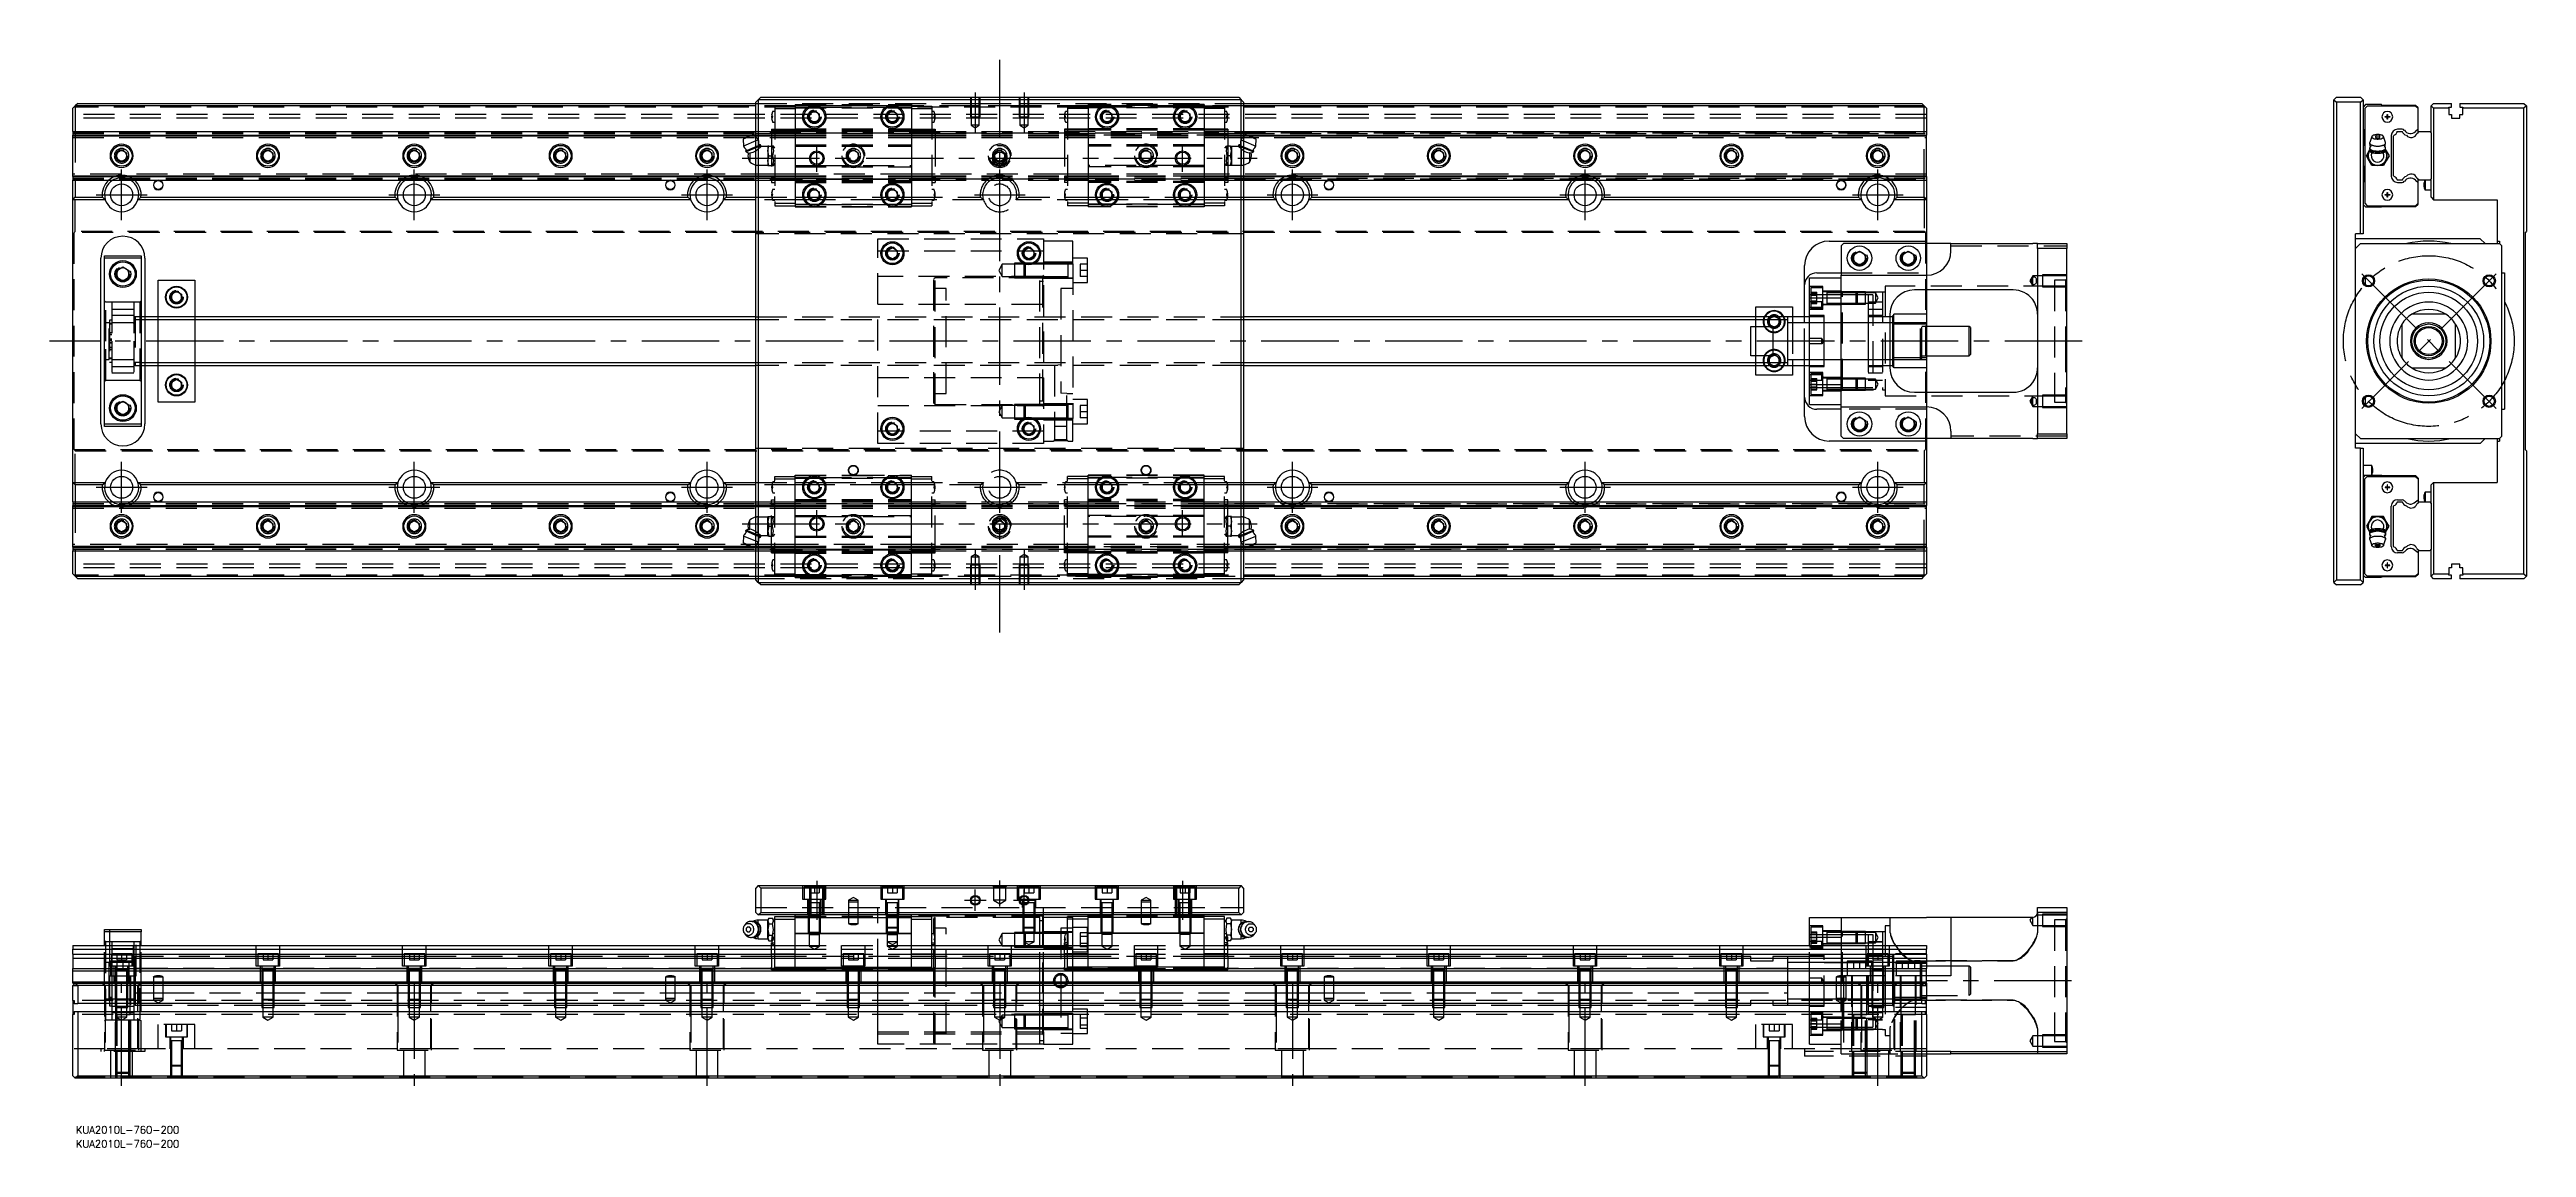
# Model space of a CAD drawing. Extents: x -10 to 1006, y -331 to 120.
import ezdxf

# ---------------------------------------------------------------- set-up
doc = ezdxf.new("R2010")
doc.units = 0
doc.linetypes.add('CENTER', pattern=[50.8, 31.75, -6.35, 6.35, -6.35])
doc.linetypes.add('DASHED', pattern=[19.05, 12.7, -6.35])
doc.layers.get('0').update_dxf_attribs({"linetype": 'CONTINUOUS'})
doc.layers.add('CENTER', color=1, linetype='CENTER')
doc.styles.get("Standard").update_dxf_attribs({"font": 'txt.shx', "height": 3, "bigfont": 'bigfont.shx'})

# ---------------------------------------------------------------- blocks, each defined once
blk = doc.blocks.new('*U2')
at = {"color": 7, "linetype": 'CONTINUOUS'}
blk.add_text('KUA2010L-760-200', height=3, dxfattribs=at).set_placement((1.2, -325.1))
blk = doc.blocks.new('*U3')
at = {"color": 7, "linetype": 'CONTINUOUS'}
blk.add_text('KUA2010L-760-200', height=3, dxfattribs=at).set_placement((1.2, -330.8))

msp = doc.modelspace()

# ---------------------------------------------------------------- linework, layer by layer
at = {"color": 7, "linetype": 'CONTINUOUS'}
for p, q in [((1, 96.5), (0, 95.5)), ((0, 86), (0, 95.5)), ((2, 97.5), (1, 96.5)), ((1, 96.5), (1, 86)), ((280, 96.5), (1, 96.5)), ((2, 97.5), (280, 97.5)), ((280, 98), (281, 99)), ((280, -98), (280, 98)), ((281, 99), (282, 100)), ((281, 99), (281, -99)), ((479, 99), (281, 99)), ((282, 100), (478, 100)), ((302, 93.2), (304, 94.3)), ((302, 90.8), (302, 93.2)), ((304, 94.3), (306, 93.2)), ((306, 93.2), (306, 90.8)), ((334, 93.2), (336, 94.3)), ((334, 90.8), (334, 93.2)), ((336, 94.3), (338, 93.2)), ((338, 93.2), (338, 90.8)), ((422, 93.2), (424, 94.3)), ((422, 90.8), (422, 93.2)), ((424, 94.3), (426, 93.2)), ((426, 93.2), (426, 90.8)), ((454, 93.2), (456, 94.3)), ((454, 90.8), (454, 93.2)), ((456, 94.3), (458, 93.2)), ((458, 93.2), (458, 90.8)), ((478, 100), (479, 99)), ((479, 99), (480, 98)), ((479, -99), (479, 99)), ((480, 98), (480, -98)), ((480, 97.5), (758, 97.5)), ((759, 96.5), (480, 96.5)), ((759, 96.5), (758, 97.5)), ((760, 95.5), (759, 96.5)), ((759, 86), (759, 96.5)), ((760, 95.5), (760, 86)), ((928, 100), (927, 99)), ((927, -99), (927, 99)), ((927, 99), (928, 98)), ((928, 100), (937.9, 100)), ((928, 98), (928, -98)), ((937.9, 98), (928, 98)), ((939, 99), (937.9, 100)), ((937.9, 98), (939, 99)), ((937.9, 44), (937.9, 98)), ((939, 99), (939, 44)), ((939.9, 97), (939, 96)), ((940.7, 96.4), (939.7, 95.4)), ((939.7, 95.4), (939.7, 56.5)), ((946.5, 97), (939.9, 97)), ((960.5, 96.4), (940.7, 96.4)), ((946.7, 96.7), (946.5, 97)), ((960.5, 96.7), (946.7, 96.7)), ((948, 91.9), (948, 92.1)), ((948, 92.1), (948.8, 92.1)), ((948.8, 91.9), (948, 91.9)), ((948.8, 92.1), (948.8, 93)), ((948.8, 93), (949, 93)), ((948.8, 92.1), (948.9, 92)), ((948.8, 91.9), (948.9, 92)), ((948.8, 91), (948.8, 91.9)), ((949, 92.1), (948.9, 92)), ((949, 91.9), (948.9, 92)), ((949, 93), (949, 92.1)), ((949, 92.1), (949.9, 92.1)), ((949.9, 91.9), (949, 91.9)), ((949, 91.9), (949, 91)), ((949.9, 92.1), (949.9, 91.9)), ((961.5, 95.7), (960.5, 96.7)), ((961.5, 95.4), (960.5, 96.4)), ((961.5, 95.4), (961.5, 95.7)), ((961.5, 86.9), (961.5, 95.4)), ((966.9, 96.5), (967.9, 97.5)), ((966.9, 85.4), (966.9, 96.5)), ((967.9, 95.5), (966.9, 96.5)), ((967.9, 97.5), (975.2, 97.5)), ((974.1, 95.5), (967.9, 95.5)), ((967.9, 95.5), (967.9, 58)), ((974.1, 95.5), (974.1, 96)), ((974.1, 96), (975.2, 96)), ((974.1, 95.5), (974.1, 93)), ((974.1, 93), (975.2, 93)), ((975.2, 96), (975.2, 97.5)), ((975.2, 93), (975.2, 91.5)), ((975.2, 91.5), (978.6, 91.5)), ((978.6, 97.5), (1004.9, 97.5)), ((978.6, 97.5), (978.6, 96)), ((978.6, 96), (979.8, 96)), ((978.6, 93), (979.8, 93)), ((978.6, 91.5), (978.6, 93)), ((979.8, 96), (979.8, 95.5)), ((979.8, 93), (979.8, 95.5)), ((1004.9, 95.5), (979.8, 95.5)), ((1004.9, 97.5), (1005.9, 96.5)), ((1005.9, 96.5), (1004.9, 95.5)), ((1004.9, -95.5), (1004.9, 95.5)), ((1005.9, 96.5), (1005.9, 45)), ((0, 86), (0, 84.5)), ((0, 86), (280, 86)), ((0, 84.5), (278.7, 84.5)), ((0, 84.2), (0, 84.5)), ((0, 67.8), (0, 84.2)), ((0, 84.2), (278, 84.2)), ((279.2, 84.7), (274.8, 82.8)), ((274.8, 82.8), (275, 80)), ((280, 82.1), (275, 80)), ((280, 83.8), (279.2, 84.7)), ((279.4, 84.5), (280, 84.5)), ((279.6, 84.2), (280, 84.2)), ((304, 89.7), (302, 90.8)), ((306, 90.8), (304, 89.7)), ((336, 89.7), (334, 90.8)), ((338, 90.8), (336, 89.7)), ((424, 89.7), (422, 90.8)), ((426, 90.8), (424, 89.7)), ((456, 89.7), (454, 90.8)), ((458, 90.8), (456, 89.7)), ((480, 86), (760, 86)), ((480.8, 84.7), (480, 83.8)), ((480, 84.5), (480.6, 84.5)), ((480, 84.2), (480.4, 84.2)), ((480, 82.1), (485, 80)), ((480.8, 84.7), (485.2, 82.8)), ((481.3, 84.5), (760, 84.5)), ((482, 84.2), (760, 84.2)), ((485, 80), (485.2, 82.8)), ((760, 86), (760, 84.5)), ((760, 84.2), (760, 84.5)), ((760, 67.8), (760, 84.2)), ((939, 87), (939.5, 86.5)), ((939.5, 86.5), (939.5, 80.5)), ((941.7, 81.4), (941.6, 81.3)), ((941.6, 81.3), (941.7, 81.2)), ((942.6, 83.9), (941.7, 81.4)), ((942.7, 84.1), (942.6, 84)), ((942.6, 84), (942.6, 83.9)), ((942.6, 84), (942.6, 84)), ((942.6, 83.9), (942.6, 83.8)), ((942.6, 83.8), (942.6, 83.7)), ((942.6, 83.7), (942.6, 83.6)), ((942.6, 83.7), (942.6, 83.7)), ((942.6, 83.6), (942.6, 83.5)), ((942.6, 83.5), (942.7, 83.4)), ((942.8, 84.1), (942.7, 84.1)), ((942.7, 83.4), (942.8, 83.4)), ((942.9, 84.3), (942.8, 84.2)), ((942.8, 84.2), (942.8, 84.1)), ((942.8, 83.4), (942.9, 83.3)), ((943, 84.3), (942.9, 84.3)), ((942.9, 83.3), (943, 83.2)), ((943.1, 84.4), (943, 84.3)), ((943, 83.2), (943.1, 83.2)), ((943.2, 84.4), (943.1, 84.4)), ((943.1, 83.2), (943.3, 83.1)), ((943.4, 84.5), (943.2, 84.4)), ((943.3, 83.1), (943.4, 83)), ((943.5, 84.5), (943.4, 84.5)), ((943.4, 83), (943.6, 83)), ((943.6, 84.5), (943.5, 84.5)), ((943.8, 84.6), (943.6, 84.5)), ((943.6, 83), (943.8, 83)), ((944, 84.6), (943.8, 84.6)), ((943.8, 83), (944, 82.9)), ((944.1, 84.6), (944, 84.6)), ((944.1, 84), (944, 83.9)), ((944, 83.9), (944, 83.8)), ((944, 83.9), (944, 83.9)), ((944, 83.9), (944, 83.9)), ((944, 83.8), (944, 83.8)), ((944, 83.8), (944, 83.8)), ((944, 83.8), (944, 83.7)), ((944, 83.7), (944, 83.6)), ((944, 83.7), (944, 83.7)), ((944, 83.7), (944, 83.7)), ((944, 83.6), (944.1, 83.6)), ((944, 83.6), (944, 83.6)), ((944, 82.9), (944.1, 82.9)), ((944.3, 84.6), (944.1, 84.6)), ((944.1, 84), (944.1, 84)), ((944.2, 84), (944.1, 84)), ((944.1, 83.6), (944.1, 83.5)), ((944.1, 83.5), (944.2, 83.5)), ((944.1, 82.9), (944.3, 82.9)), ((944.3, 84.1), (944.2, 84)), ((944.2, 84), (944.2, 84)), ((944.2, 83.5), (944.3, 83.5)), ((944.2, 83.5), (944.2, 83.5)), ((944.4, 84.7), (944.3, 84.6)), ((944.4, 84.1), (944.3, 84.1)), ((944.3, 83.5), (944.4, 83.4)), ((944.3, 82.9), (944.5, 82.9)), ((944.6, 84.7), (944.4, 84.7)), ((944.5, 84.1), (944.4, 84.1)), ((944.4, 83.4), (944.5, 83.4)), ((944.5, 84.1), (944.5, 84.1)), ((944.6, 84.1), (944.5, 84.1)), ((944.5, 83.4), (944.6, 83.4)), ((944.5, 83.4), (944.5, 83.4)), ((944.5, 82.9), (944.7, 82.8)), ((944.8, 84.7), (944.6, 84.7)), ((944.7, 84.1), (944.6, 84.1)), ((944.6, 83.4), (944.7, 83.4)), ((944.8, 84.1), (944.7, 84.1)), ((944.7, 83.4), (944.8, 83.4)), ((944.7, 82.8), (944.9, 82.8)), ((944.9, 84.7), (944.8, 84.7)), ((944.9, 84.1), (944.8, 84.1)), ((944.8, 83.4), (944.9, 83.4)), ((945.1, 84.7), (944.9, 84.7)), ((944.9, 84.1), (944.9, 84.1)), ((945, 84.1), (944.9, 84.1)), ((944.9, 83.4), (945, 83.4)), ((944.9, 83.4), (944.9, 83.4)), ((944.9, 82.8), (945.2, 82.8)), ((945.1, 84.1), (945, 84.1)), ((945, 83.4), (945.1, 83.4)), ((945.3, 84.7), (945.1, 84.7)), ((945.2, 84.1), (945.1, 84.1)), ((945.1, 83.4), (945.2, 83.4)), ((945.3, 84.1), (945.2, 84.1)), ((945.2, 83.4), (945.3, 83.4)), ((945.2, 82.8), (945.4, 82.9)), ((945.5, 84.7), (945.3, 84.7)), ((945.4, 84.1), (945.3, 84.1)), ((945.3, 83.4), (945.4, 83.4)), ((945.4, 84.1), (945.4, 84.1)), ((945.5, 84.1), (945.4, 84.1)), ((945.4, 83.4), (945.5, 83.4)), ((945.4, 83.4), (945.4, 83.4)), ((945.4, 82.9), (945.6, 82.9)), ((945.6, 84.6), (945.5, 84.7)), ((945.6, 84.1), (945.5, 84.1)), ((945.5, 83.4), (945.6, 83.5)), ((945.8, 84.6), (945.6, 84.6)), ((945.7, 84), (945.6, 84.1)), ((945.6, 83.5), (945.7, 83.5)), ((945.6, 82.9), (945.8, 82.9)), ((945.7, 84), (945.7, 84)), ((945.8, 84), (945.7, 84)), ((945.7, 83.5), (945.8, 83.5)), ((945.7, 83.5), (945.7, 83.5)), ((945.9, 84.6), (945.8, 84.6)), ((945.8, 84), (945.8, 84)), ((945.9, 83.9), (945.8, 84)), ((945.8, 83.6), (945.9, 83.6)), ((945.8, 83.5), (945.8, 83.6)), ((945.8, 82.9), (945.9, 82.9)), ((946.1, 84.6), (945.9, 84.6)), ((945.9, 83.9), (945.9, 83.9)), ((945.9, 83.9), (945.9, 83.9)), ((945.9, 83.8), (945.9, 83.9)), ((945.9, 83.8), (945.9, 83.8)), ((945.9, 83.8), (945.9, 83.8)), ((945.9, 83.7), (945.9, 83.8)), ((945.9, 83.7), (945.9, 83.7)), ((945.9, 83.7), (945.9, 83.7)), ((945.9, 83.6), (945.9, 83.7)), ((945.9, 83.6), (945.9, 83.6)), ((945.9, 82.9), (946.1, 83)), ((946.3, 84.5), (946.1, 84.6)), ((946.1, 83), (946.3, 83)), ((946.4, 84.5), (946.3, 84.5)), ((946.3, 83), (946.5, 83)), ((946.5, 84.5), (946.4, 84.5)), ((946.7, 84.4), (946.5, 84.5)), ((946.5, 83), (946.6, 83.1)), ((946.6, 83.1), (946.8, 83.2)), ((946.8, 84.4), (946.7, 84.4)), ((946.9, 84.3), (946.8, 84.4)), ((946.8, 83.2), (946.9, 83.2)), ((947, 84.3), (946.9, 84.3)), ((946.9, 83.2), (947, 83.3)), ((947.1, 84.2), (947, 84.3)), ((947, 83.3), (947.1, 83.4)), ((947.1, 84.1), (947.1, 84.2)), ((947.2, 84.1), (947.1, 84.1)), ((947.1, 83.4), (947.2, 83.4)), ((947.3, 84), (947.2, 84.1)), ((947.2, 83.4), (947.3, 83.5)), ((947.3, 84), (947.3, 84)), ((947.3, 83.9), (947.3, 84)), ((947.3, 83.8), (947.3, 83.9)), ((948.2, 81.4), (947.3, 83.9)), ((947.3, 83.7), (947.3, 83.8)), ((947.3, 83.7), (947.3, 83.7)), ((947.3, 83.6), (947.3, 83.7)), ((947.3, 83.5), (947.3, 83.6)), ((948.2, 81.3), (948.2, 81.4)), ((948.2, 81.2), (948.2, 81.3)), ((949, 91), (948.8, 91)), ((950.5, 84.3), (950.5, 67.7)), ((951.4, 84.2), (951.6, 84.5)), ((951.4, 67.8), (951.4, 84.2)), ((953, 86), (955.1, 86)), ((955, 86.9), (953.1, 86.9)), ((961.5, 86.9), (960.5, 86)), ((961, 85.2), (961.5, 85.6)), ((961.5, 85.6), (961.5, 86.9)), ((961.5, 85.6), (961.9, 86)), ((961.9, 86), (966.4, 86)), ((966.4, 86), (966.9, 85.4)), ((966.9, 85.4), (966.9, 66.6)), ((18, 77.2), (20, 78.3)), ((18, 74.8), (18, 77.2)), ((20, 73.7), (18, 74.8)), ((20, 78.3), (22, 77.2)), ((22, 74.8), (20, 73.7)), ((22, 77.2), (22, 74.8)), ((78, 77.2), (80, 78.3)), ((78, 74.8), (78, 77.2)), ((80, 73.7), (78, 74.8)), ((80, 78.3), (82, 77.2)), ((82, 74.8), (80, 73.7)), ((82, 77.2), (82, 74.8)), ((138, 77.2), (140, 78.3)), ((138, 74.8), (138, 77.2)), ((140, 73.7), (138, 74.8)), ((140, 78.3), (142, 77.2)), ((142, 74.8), (140, 73.7)), ((142, 77.2), (142, 74.8)), ((198, 77.2), (200, 78.3)), ((198, 74.8), (198, 77.2)), ((200, 73.7), (198, 74.8)), ((200, 78.3), (202, 77.2)), ((202, 74.8), (200, 73.7)), ((202, 77.2), (202, 74.8)), ((258, 77.2), (260, 78.3)), ((258, 74.8), (258, 77.2)), ((260, 73.7), (258, 74.8)), ((260, 78.3), (262, 77.2)), ((262, 74.8), (260, 73.7)), ((262, 77.2), (262, 74.8)), ((280, 79.7), (275.8, 77.9)), ((276, 78.4), (275.8, 77.9)), ((275.8, 77.9), (276, 77.6)), ((280, 79.2), (276, 77.6)), ((276, 77.6), (277.1, 77.1)), ((276.9, 77.1), (277.6, 77.2)), ((277.6, 77.2), (277.6, 73.4)), ((480, 79.7), (484.2, 77.9)), ((480, 79.2), (484, 77.6)), ((483.1, 77.1), (482.4, 77.2)), ((482.4, 77.2), (482.4, 73.4)), ((482.9, 77.1), (484, 77.6)), ((484.2, 77.9), (484, 78.4)), ((484, 77.6), (484.2, 77.9)), ((498, 77.2), (500, 78.3)), ((498, 74.8), (498, 77.2)), ((500, 73.7), (498, 74.8)), ((500, 78.3), (502, 77.2)), ((502, 74.8), (500, 73.7)), ((502, 77.2), (502, 74.8)), ((558, 77.2), (560, 78.3)), ((558, 74.8), (558, 77.2)), ((560, 73.7), (558, 74.8)), ((560, 78.3), (562, 77.2)), ((562, 74.8), (560, 73.7)), ((562, 77.2), (562, 74.8)), ((618, 77.2), (620, 78.3)), ((618, 74.8), (618, 77.2)), ((620, 73.7), (618, 74.8)), ((620, 78.3), (622, 77.2)), ((622, 74.8), (620, 73.7)), ((622, 77.2), (622, 74.8)), ((678, 77.2), (680, 78.3)), ((678, 74.8), (678, 77.2)), ((680, 73.7), (678, 74.8)), ((680, 78.3), (682, 77.2)), ((682, 74.8), (680, 73.7)), ((682, 77.2), (682, 74.8)), ((738, 77.2), (740, 78.3)), ((738, 74.8), (738, 77.2)), ((740, 73.7), (738, 74.8)), ((740, 78.3), (742, 77.2)), ((742, 74.8), (740, 73.7)), ((742, 77.2), (742, 74.8)), ((939.5, 80.5), (939, 80)), ((939, 72), (939.5, 71.5)), ((939.5, 71.5), (939.5, 65.5)), ((940.3, 76), (941.5, 78)), ((941.5, 74), (940.3, 76)), ((941.5, 78), (941.8, 78.5)), ((942.6, 72), (941.5, 74)), ((941.7, 81.2), (941.7, 81.1)), ((941.7, 81.1), (941.7, 81)), ((941.7, 81), (941.8, 80.9)), ((941.7, 79.5), (941.7, 79.4)), ((941.8, 79.5), (941.7, 79.5)), ((941.7, 79.4), (941.7, 79.3)), ((941.7, 79.3), (941.6, 79.2)), ((941.7, 79.3), (941.7, 79.3)), ((941.6, 79.2), (941.7, 79.1)), ((941.6, 79.2), (941.6, 78.8)), ((941.7, 79.1), (941.7, 79)), ((941.7, 79), (941.7, 78.9)), ((941.7, 78.9), (941.8, 78.8)), ((941.7, 78.8), (941.7, 78.7)), ((941.6, 78.8), (941.7, 78.8)), ((941.7, 78.7), (941.7, 78.6)), ((941.7, 78.6), (941.8, 78.5)), ((941.7, 78.6), (941.7, 78.6)), ((941.8, 80.9), (941.9, 80.8)), ((941.9, 79.7), (941.8, 79.6)), ((941.8, 79.6), (941.8, 79.5)), ((941.8, 78.8), (941.9, 78.7)), ((941.8, 78.5), (941.8, 78.4)), ((941.8, 78.4), (941.9, 78.4)), ((941.9, 80.8), (942, 80.7)), ((942, 79.8), (941.9, 79.7)), ((941.9, 79.7), (941.9, 79.7)), ((941.9, 78.7), (942, 78.6)), ((941.9, 78.4), (941.9, 78.3)), ((941.9, 78.3), (942.1, 78.2)), ((941.9, 78.3), (941.9, 78.3)), ((941.9, 78.2), (941.9, 78.3)), ((941.9, 78.3), (942.9, 77.5)), ((941.9, 78.1), (941.9, 78.2)), ((941.9, 78.1), (941.9, 78.1)), ((941.9, 78), (941.9, 78.1)), ((941.9, 77.9), (941.9, 78)), ((941.9, 77.8), (941.9, 77.9)), ((941.9, 77.8), (941.9, 77.8)), ((941.9, 77.7), (941.9, 77.8)), ((941.9, 77.7), (941.9, 77.7)), ((941.9, 77.6), (941.9, 77.7)), ((942, 77.6), (941.9, 77.6)), ((942, 80.7), (942.1, 80.6)), ((942, 78.6), (942.1, 78.5)), ((942, 77.5), (942, 77.6)), ((942.1, 77.5), (942, 77.5)), ((942.1, 80.6), (942.3, 80.5)), ((942.1, 78.5), (942.3, 78.4)), ((942.1, 78.2), (942.2, 78.1)), ((942.1, 77.4), (942.1, 77.5)), ((942.2, 77.4), (942.1, 77.4)), ((942.2, 78.1), (942.4, 78)), ((942.3, 77.3), (942.2, 77.4)), ((942.3, 80.5), (942.4, 80.4)), ((942.3, 78.4), (942.4, 78.4)), ((942.4, 77.3), (942.3, 77.3)), ((942.4, 80.4), (942.6, 80.4)), ((942.4, 78.4), (942.6, 78.3)), ((942.4, 78), (942.5, 78)), ((942.4, 77.2), (942.4, 77.3)), ((942.5, 77.2), (942.4, 77.2)), ((942.5, 78), (942.7, 77.9)), ((942.6, 77.2), (942.5, 77.2)), ((942.6, 80.4), (942.8, 80.3)), ((942.6, 78.3), (942.8, 78.2)), ((944.9, 72), (942.6, 72)), ((942.7, 77.9), (942.9, 77.8)), ((942.8, 80.3), (943, 80.2)), ((942.8, 78.2), (943, 78.2)), ((942.9, 77.8), (943.2, 77.8)), ((943.1, 77.4), (942.9, 77.5)), ((943, 80.2), (943.2, 80.2)), ((943, 78.2), (943.2, 78.1)), ((943.3, 77.3), (943.1, 77.4)), ((943.2, 80.2), (943.5, 80.1)), ((943.2, 78.1), (943.5, 78.1)), ((943.2, 77.8), (943.4, 77.7)), ((943.4, 77.7), (943.6, 77.7)), ((943.5, 80.1), (943.7, 80.1)), ((943.5, 78.1), (943.7, 78)), ((943.6, 77.7), (943.9, 77.6)), ((943.7, 80.1), (943.9, 80.1)), ((943.7, 78), (943.9, 78)), ((943.9, 80.1), (944.2, 80)), ((943.9, 78), (944.2, 78)), ((943.9, 77.6), (944.1, 77.6)), ((944.1, 77.6), (944.4, 77.6)), ((944.2, 80), (944.4, 80)), ((944.2, 78), (944.4, 77.9)), ((944.4, 80), (944.7, 80)), ((944.4, 77.9), (944.7, 77.9)), ((944.4, 77.6), (944.7, 77.6)), ((944.7, 80), (944.9, 80)), ((944.7, 77.9), (944.9, 77.9)), ((944.7, 77.6), (944.9, 77.6)), ((944.9, 77.9), (945.2, 77.9)), ((944.9, 77.6), (945.2, 77.6)), ((947.3, 72), (944.9, 72)), ((944.9, 80), (945.2, 80)), ((945.2, 80), (945.5, 80)), ((945.2, 77.9), (945.5, 77.9)), ((945.2, 77.6), (945.5, 77.6)), ((945.5, 80), (945.7, 80)), ((945.5, 77.9), (945.7, 78)), ((945.5, 77.6), (945.8, 77.6)), ((945.7, 80), (946, 80.1)), ((945.7, 78), (946, 78)), ((945.8, 77.6), (946, 77.6)), ((946, 80.1), (946.2, 80.1)), ((946, 78), (946.2, 78)), ((946, 77.6), (946.3, 77.7)), ((946.2, 80.1), (946.4, 80.1)), ((946.2, 78), (946.4, 78.1)), ((946.3, 77.7), (946.5, 77.7)), ((946.4, 80.1), (946.7, 80.2)), ((946.4, 78.1), (946.7, 78.1)), ((946.5, 77.7), (946.7, 77.8)), ((946.7, 77.3), (946.5, 77.2)), ((946.7, 80.2), (946.9, 80.2)), ((946.7, 78.1), (946.9, 78.2)), ((946.7, 77.8), (947, 77.8)), ((947, 77.5), (946.7, 77.3)), ((946.9, 80.2), (947.1, 80.3)), ((946.9, 78.2), (947.1, 78.2)), ((947, 77.5), (948, 78.3)), ((947, 77.8), (947.2, 77.9)), ((947.1, 80.3), (947.3, 80.4)), ((947.1, 78.2), (947.3, 78.3)), ((947.2, 77.9), (947.4, 78)), ((947.3, 80.4), (947.5, 80.4)), ((947.3, 78.3), (947.5, 78.4)), ((947.4, 77.2), (947.3, 77.2)), ((948.4, 74), (947.3, 72)), ((947.4, 78), (947.5, 78)), ((947.5, 77.2), (947.4, 77.2)), ((947.5, 80.4), (947.6, 80.5)), ((947.5, 78.4), (947.6, 78.4)), ((947.5, 78), (947.7, 78.1)), ((947.5, 77.3), (947.5, 77.2)), ((947.6, 77.3), (947.5, 77.3)), ((947.6, 80.5), (947.8, 80.6)), ((947.6, 78.4), (947.8, 78.5)), ((947.7, 77.4), (947.6, 77.3)), ((947.7, 78.1), (947.8, 78.2)), ((947.8, 77.4), (947.7, 77.4)), ((947.8, 80.6), (947.9, 80.7)), ((947.8, 78.5), (947.9, 78.6)), ((947.8, 78.2), (948, 78.3)), ((947.8, 77.5), (947.8, 77.4)), ((947.9, 77.5), (947.8, 77.5)), ((947.9, 80.7), (948, 80.8)), ((948, 79.7), (947.9, 79.8)), ((947.9, 78.6), (948, 78.7)), ((947.9, 77.6), (947.9, 77.5)), ((948, 77.6), (947.9, 77.6)), ((948, 80.8), (948.1, 80.9)), ((948, 79.7), (948, 79.7)), ((948.1, 79.6), (948, 79.7)), ((948, 78.7), (948.1, 78.8)), ((948, 78.4), (948.1, 78.4)), ((948, 78.3), (948, 78.4)), ((948, 78.3), (948, 78.2)), ((948, 78.3), (948, 78.3)), ((948, 78.2), (948, 78.1)), ((948, 78.1), (948, 78)), ((948, 78.1), (948, 78.1)), ((948, 78), (948, 77.9)), ((948, 77.9), (948, 77.8)), ((948, 77.8), (948, 77.7)), ((948, 77.8), (948, 77.8)), ((948, 77.7), (948, 77.6)), ((948, 77.7), (948, 77.7)), ((948.1, 80.9), (948.2, 81)), ((948.1, 79.5), (948.1, 79.6)), ((948.2, 79.5), (948.1, 79.5)), ((948.1, 78.8), (948.2, 78.9)), ((948.1, 78.5), (948.2, 78.6)), ((948.1, 78.4), (948.1, 78.5)), ((948.1, 78.5), (948.4, 78)), ((948.2, 81.1), (948.2, 81.2)), ((948.2, 81), (948.2, 81.1)), ((948.2, 79.4), (948.2, 79.5)), ((948.2, 79.3), (948.2, 79.4)), ((948.2, 79.3), (948.2, 79.3)), ((948.2, 79.2), (948.2, 79.3)), ((948.2, 79.1), (948.2, 79.2)), ((948.2, 78.8), (948.2, 79.2)), ((948.2, 79), (948.2, 79.1)), ((948.2, 78.9), (948.2, 79)), ((948.2, 78.8), (948.2, 78.8)), ((948.2, 78.7), (948.2, 78.8)), ((948.2, 78.6), (948.2, 78.7)), ((948.2, 78.6), (948.2, 78.6)), ((948.4, 78), (949.6, 76)), ((949.6, 76), (948.4, 74)), ((0, 67.5), (0, 67.8)), ((0, 67.8), (280, 67.8)), ((0, 67.5), (0, 66)), ((0, 67.5), (280, 67.5)), ((0, 58), (0, 66)), ((0, 66), (280, 66)), ((1, 66), (1, 59)), ((302, 61.2), (304, 62.3)), ((302, 58.8), (302, 61.2)), ((304, 62.3), (306, 61.2)), ((306, 61.2), (306, 58.8)), ((334, 61.2), (336, 62.3)), ((334, 58.8), (334, 61.2)), ((336, 62.3), (338, 61.2)), ((338, 61.2), (338, 58.8)), ((422, 61.2), (424, 62.3)), ((422, 58.8), (422, 61.2)), ((424, 62.3), (426, 61.2)), ((426, 61.2), (426, 58.8)), ((454, 61.2), (456, 62.3)), ((454, 58.8), (454, 61.2)), ((456, 62.3), (458, 61.2)), ((458, 61.2), (458, 58.8)), ((480, 67.8), (760, 67.8)), ((480, 67.5), (760, 67.5)), ((480, 66), (760, 66)), ((759, 59), (759, 66)), ((760, 67.5), (760, 67.8)), ((760, 67.5), (760, 66)), ((760, 66), (760, 58)), ((939.5, 65.5), (939, 65)), ((948.8, 60.1), (948.8, 61)), ((948.8, 61), (949, 61)), ((949, 61), (949, 60.1)), ((951.6, 67.5), (951.4, 67.8)), ((955.1, 66), (953, 66)), ((953.1, 65.1), (955, 65.1)), ((960.5, 66), (961.5, 65.1)), ((961.9, 66), (961, 66.8)), ((961.5, 65.1), (961.5, 66.4)), ((961.5, 56.5), (961.5, 65.1)), ((966.4, 66), (961.9, 66)), ((963.9, 64.1), (963.9, 63.9)), ((964.4, 66), (964.4, 62)), ((964.4, 62), (966.9, 62)), ((966.9, 66.6), (966.4, 66)), ((966.9, 66), (966.4, 66)), ((966.9, 59), (966.9, 66.6)), ((0, 58), (1, 59)), ((0, -58), (0, 58)), ((13.3, 58), (0, 58)), ((1, 59), (12.1, 59)), ((13.3, 58), (12.1, 59)), ((26.7, 58), (27.9, 59)), ((133.3, 58), (26.7, 58)), ((27.9, 59), (132.1, 59)), ((133.3, 58), (132.1, 59)), ((146.7, 58), (147.9, 59)), ((253.3, 58), (146.7, 58)), ((147.9, 59), (252.1, 59)), ((253.3, 58), (252.1, 59)), ((266.7, 58), (267.9, 59)), ((280, 58), (266.7, 58)), ((267.9, 59), (280, 59)), ((304, 57.7), (302, 58.8)), ((306, 58.8), (304, 57.7)), ((336, 57.7), (334, 58.8)), ((338, 58.8), (336, 57.7)), ((424, 57.7), (422, 58.8)), ((426, 58.8), (424, 57.7)), ((456, 57.7), (454, 58.8)), ((458, 58.8), (456, 57.7)), ((480, 59), (492.1, 59)), ((493.3, 58), (480, 58)), ((493.3, 58), (492.1, 59)), ((506.7, 58), (507.9, 59)), ((613.3, 58), (506.7, 58)), ((507.9, 59), (612.1, 59)), ((613.3, 58), (612.1, 59)), ((626.7, 58), (627.9, 59)), ((733.3, 58), (626.7, 58)), ((627.9, 59), (732.1, 59)), ((733.3, 58), (732.1, 59)), ((746.7, 58), (747.9, 59)), ((760, 58), (746.7, 58)), ((747.9, 59), (759, 59)), ((759, 59), (760, 58)), ((760, 58), (760, 41)), ((939, 56), (939.9, 55)), ((939.7, 56.5), (940.7, 55.5)), ((939.9, 55), (946.5, 55)), ((940.7, 55.5), (960.5, 55.5)), ((946.5, 55), (946.7, 55.2)), ((946.7, 55.2), (960.5, 55.2)), ((948, 60.1), (948.8, 60.1)), ((948, 59.9), (948, 60.1)), ((948.8, 59.9), (948, 59.9)), ((948.8, 60.1), (948.9, 60)), ((948.8, 59.9), (948.9, 60)), ((948.8, 59), (948.8, 59.9)), ((949, 59), (948.8, 59)), ((949, 60.1), (948.9, 60)), ((949, 59.9), (948.9, 60)), ((949, 60.1), (949.9, 60.1)), ((949, 59.9), (949, 59)), ((949.9, 59.9), (949, 59.9)), ((949.9, 60.1), (949.9, 59.9)), ((960.5, 55.5), (961.5, 56.5)), ((960.5, 55.2), (961.5, 56.2)), ((961.5, 56.2), (961.5, 56.5)), ((966.9, 59), (967.9, 58)), ((967.9, 58), (993.9, 58)), ((993.9, 58), (993.9, 41)), ((720, 41), (760, 41)), ((760, 41), (760, 40)), ((935.9, 38), (935.9, 44)), ((937.9, 44), (935.9, 44)), ((987, 42), (935.9, 42)), ((939, 44), (937.9, 44)), ((989, 40), (987, 42)), ((993.9, 41), (993.9, 40)), ((993.9, 41), (994.9, 41)), ((994.9, 41), (994.9, 40)), ((1005.4, 44.5), (1005.9, 45)), ((1005.4, 44.5), (1005.4, -44.5)), ((11.5, -34), (11.5, 34)), ((13, 34), (13, 35)), ((13, 35), (28, 35)), ((28, 34), (13, 34)), ((13, -34), (13, 34)), ((28, 35), (28, 34)), ((28, 34), (28, -34)), ((29.5, 34), (29.5, 10)), ((334, 37.2), (336, 38.3)), ((334, 34.8), (334, 37.2)), ((336, 33.7), (334, 34.8)), ((336, 38.3), (338, 37.2)), ((338, 34.8), (336, 33.7)), ((338, 37.2), (338, 34.8)), ((390, 37.2), (392, 38.3)), ((390, 34.8), (390, 37.2)), ((392, 33.7), (390, 34.8)), ((392, 38.3), (394, 37.2)), ((394, 34.8), (392, 33.7)), ((394, 37.2), (394, 34.8)), ((710, 10), (710, 31)), ((726, 40), (725, 39)), ((725, 39), (725, 27)), ((770, 40), (726, 40)), ((730, 35.4), (732.5, 36.9)), ((730, 32.6), (730, 35.4)), ((732.5, 31.1), (730, 32.6)), ((732.5, 36.9), (735, 35.4)), ((735, 32.6), (732.5, 31.1)), ((735, 35.4), (735, 32.6)), ((750, 35.4), (752.5, 36.9)), ((750, 32.6), (750, 35.4)), ((752.5, 31.1), (750, 32.6)), ((752.5, 36.9), (755, 35.4)), ((755, 32.6), (752.5, 31.1)), ((755, 35.4), (755, 32.6)), ((770, 40), (803.5, 40)), ((770, 37), (770, 40)), ((805.5, 40), (803.5, 40)), ((805.5, 40), (817.5, 40)), ((805.5, 38), (805.5, 40)), ((805.5, 38), (805.5, -38)), ((817.5, 38), (805.5, 38)), ((817.5, 40), (817.5, 38)), ((817.5, -38), (817.5, 38)), ((937.9, 40), (935.9, 38)), ((935.9, -38), (935.9, 38)), ((937.9, 40), (994.9, 40)), ((995.9, 39), (994.9, 40)), ((995.9, -39), (995.9, 39)), ((18, 28.9), (20.5, 30.4)), ((18, 26.1), (18, 28.9)), ((20.5, 24.6), (18, 26.1)), ((20.5, 30.4), (23, 28.9)), ((23, 26.1), (20.5, 24.6)), ((23, 28.9), (23, 26.1)), ((35, 25), (50, 25)), ((35, 10), (35, 25)), ((50, 25), (50, 10)), ((712, 17.8), (712, 26)), ((712, 26), (725, 26)), ((715, 28), (725, 28)), ((725, 17.8), (725, 27)), ((725, 27), (760, 27)), ((795.5, 21), (755, 21)), ((760, 21), (760, 11)), ((803, 25), (803.1, 25.4)), ((803.1, 25.4), (803.2, 25.8)), ((803.2, 25.8), (803.4, 26.2)), ((803.4, 26.2), (803.5, 26.4)), ((803.5, 26.4), (803.8, 26.4)), ((803.5, 23.1), (803.5, 26.4)), ((803.6, 23.1), (803.5, 23.1)), ((803.8, 23.1), (803.6, 23.1)), ((803.8, 26.4), (804, 26.4)), ((804, 23.1), (803.8, 23.1)), ((804, 26.4), (804.3, 26.3)), ((804.3, 23.2), (804, 23.1)), ((804.3, 26.3), (804.5, 26.2)), ((804.5, 23.3), (804.3, 23.2)), ((804.5, 26.2), (804.7, 26.1)), ((804.7, 23.4), (804.5, 23.3)), ((804.7, 26.1), (804.8, 25.9)), ((804.8, 23.6), (804.7, 23.4)), ((804.8, 25.9), (804.9, 25.7)), ((804.9, 23.8), (804.8, 23.6)), ((804.9, 25.7), (805, 25.5)), ((805, 24), (804.9, 23.8)), ((805, 25.5), (805.1, 25.3)), ((939.9, 23.1), (939.9, 26.4)), ((995.9, 28), (996.9, 28)), ((996.9, 28), (996.9, -28)), ((40.5, 19.2), (42.5, 20.3)), ((40.5, 16.8), (40.5, 19.2)), ((42.5, 15.7), (40.5, 16.8)), ((42.5, 20.3), (44.5, 19.2)), ((44.5, 16.8), (42.5, 15.7)), ((44.5, 19.2), (44.5, 16.8)), ((690, 10), (690, 14)), ((690, 14), (705, 14)), ((697, 10), (697.5, 10.3)), ((697.5, 10.3), (698, 10)), ((705, 14), (705, 10)), ((712, -17.8), (712, 17.8)), ((712, 17.8), (725, 17.8)), ((725, -17.8), (725, 17.8)), ((725, -17.8), (725, 17.8)), ((745, 11), (745, -11)), ((746.3, 10.4), (746, 10.4)), ((746, 10.4), (746, 0)), ((746.6, 6.9), (746.6, 11)), ((760, 11), (746.6, 11)), ((760, 11), (760, 6.9)), ((972.9, 11), (959, 11)), ((280, 10), (28, 10)), ((703, 10), (480, 10)), ((688, -6), (688, 6)), ((688, 6), (697, 6)), ((697, 6), (697, -6)), ((712, 10), (703, 10)), ((703, 10), (703, -10)), ((703, 10), (703, -10)), ((746, 10), (745, 10)), ((746, 0), (746, -10.4)), ((746.6, -6.9), (746.6, 6.9)), ((760, 6.9), (746.6, 6.9)), ((760, 6.9), (760, -6.9)), ((777.5, 6), (760, 6)), ((778, 5.5), (777.5, 6)), ((777.5, -6), (777.5, 6)), ((778, 5.5), (778, -5.5)), ((954.9, 6.9), (954.9, -6.9)), ((976.9, -6.9), (976.9, 6.9)), ((28, -10), (280, -10)), ((29.5, -10), (29.5, -34)), ((35, -25), (35, -10)), ((50, -10), (50, -25)), ((480, -10), (703, -10)), ((697, -6), (688, -6)), ((690, -14), (690, -10)), ((697.5, -10.3), (697, -10)), ((698, -10), (697.5, -10.3)), ((703, -10), (712, -10)), ((705, -10), (705, -14)), ((710, -31), (710, -10)), ((745, -10), (746, -10)), ((746.6, -11), (746.6, -6.9)), ((760, -6.9), (746.6, -6.9)), ((760, -6), (777.5, -6)), ((760, -6.9), (760, -11)), ((777.5, -6), (778, -5.5)), ((40.5, -16.8), (42.5, -15.7)), ((40.5, -19.2), (40.5, -16.8)), ((42.5, -20.3), (40.5, -19.2)), ((42.5, -15.7), (44.5, -16.8)), ((44.5, -19.2), (42.5, -20.3)), ((44.5, -16.8), (44.5, -19.2)), ((705, -14), (690, -14)), ((712, -26), (712, -17.8)), ((712, -17.8), (725, -17.8)), ((725, -27), (725, -17.8)), ((746, -10.4), (746.3, -10.4)), ((760, -11), (746.6, -11)), ((760, -11), (760, -21)), ((959, -11), (972.9, -11)), ((18, -26.1), (20.5, -24.6)), ((18, -28.9), (18, -26.1)), ((20.5, -30.4), (18, -28.9)), ((20.5, -24.6), (23, -26.1)), ((23, -28.9), (20.5, -30.4)), ((23, -26.1), (23, -28.9)), ((50, -25), (35, -25)), ((712, -26), (725, -26)), ((725, -28), (715, -28)), ((725, -39), (725, -27)), ((725, -27), (760, -27)), ((755, -21), (795.5, -21)), ((803, -24.5), (803.1, -24.1)), ((803.1, -24.1), (803.2, -23.7)), ((803.2, -23.7), (803.4, -23.3)), ((803.4, -23.3), (803.5, -23.1)), ((803.5, -23.1), (803.8, -23.1)), ((803.5, -26.4), (803.5, -23.1)), ((803.6, -26.4), (803.5, -26.4)), ((803.8, -26.4), (803.6, -26.4)), ((803.8, -23.1), (804, -23.1)), ((804, -26.4), (803.8, -26.4)), ((804, -23.1), (804.3, -23.2)), ((804.3, -26.3), (804, -26.4)), ((804.3, -23.2), (804.5, -23.3)), ((804.5, -26.2), (804.3, -26.3)), ((804.5, -23.3), (804.7, -23.4)), ((804.7, -26.1), (804.5, -26.2)), ((804.7, -23.4), (804.8, -23.6)), ((804.8, -25.9), (804.7, -26.1)), ((804.8, -23.6), (804.9, -23.8)), ((804.9, -25.7), (804.8, -25.9)), ((804.9, -23.8), (805, -24)), ((805, -25.5), (804.9, -25.7)), ((805, -24), (805.1, -24.2)), ((939.9, -26.4), (939.9, -23.1)), ((995.9, -28), (996.9, -28)), ((13, -35), (13, -34)), ((13, -34), (28, -34)), ((28, -35), (13, -35)), ((28, -34), (28, -35)), ((334, -34.8), (336, -33.7)), ((334, -37.2), (334, -34.8)), ((336, -38.3), (334, -37.2)), ((336, -33.7), (338, -34.8)), ((338, -37.2), (336, -38.3)), ((338, -34.8), (338, -37.2)), ((390, -34.8), (392, -33.7)), ((390, -37.2), (390, -34.8)), ((392, -38.3), (390, -37.2)), ((392, -33.7), (394, -34.8)), ((394, -37.2), (392, -38.3)), ((394, -34.8), (394, -37.2)), ((725, -39), (726, -40)), ((770, -40), (726, -40)), ((730, -32.6), (732.5, -31.1)), ((730, -35.4), (730, -32.6)), ((732.5, -36.9), (730, -35.4)), ((732.5, -31.1), (735, -32.6)), ((735, -35.4), (732.5, -36.9)), ((735, -32.6), (735, -35.4)), ((750, -32.6), (752.5, -31.1)), ((750, -35.4), (750, -32.6)), ((752.5, -36.9), (750, -35.4)), ((752.5, -31.1), (755, -32.6)), ((755, -35.4), (752.5, -36.9)), ((755, -32.6), (755, -35.4)), ((760, -40), (760, -41)), ((770, -37), (770, -40)), ((803.5, -40), (770, -40)), ((803.5, -40), (805.5, -40)), ((805.5, -40), (805.5, -38)), ((805.5, -38), (817.5, -38)), ((817.5, -40), (805.5, -40)), ((817.5, -38), (817.5, -40)), ((935.9, -44), (935.9, -38)), ((935.9, -38), (937.9, -40)), ((937.9, -40), (994.9, -40)), ((987, -42), (989, -40)), ((993.9, -40), (993.9, -41)), ((994.9, -40), (995.9, -39)), ((994.9, -40), (994.9, -41)), ((760, -41), (720, -41)), ((760, -41), (760, -58)), ((987, -42), (935.9, -42)), ((937.9, -44), (935.9, -44)), ((937.9, -44), (939, -44)), ((937.9, -98), (937.9, -44)), ((939, -44), (939, -99)), ((993.9, -41), (994.9, -41)), ((993.9, -41), (993.9, -58)), ((1005.9, -45), (1005.4, -44.5)), ((1005.9, -45), (1005.9, -96.5)), ((0, -58), (13.3, -58)), ((1, -59), (0, -58)), ((0, -66), (0, -58)), ((12.1, -59), (1, -59)), ((1, -59), (1, -66)), ((12.1, -59), (13.3, -58)), ((26.7, -58), (133.3, -58)), ((27.9, -59), (26.7, -58)), ((132.1, -59), (27.9, -59)), ((132.1, -59), (133.3, -58)), ((146.7, -58), (253.3, -58)), ((147.9, -59), (146.7, -58)), ((252.1, -59), (147.9, -59)), ((252.1, -59), (253.3, -58)), ((266.7, -58), (280, -58)), ((267.9, -59), (266.7, -58)), ((280, -59), (267.9, -59)), ((302, -58.8), (304, -57.7)), ((302, -61.2), (302, -58.8)), ((304, -57.7), (306, -58.8)), ((306, -58.8), (306, -61.2)), ((334, -58.8), (336, -57.7)), ((334, -61.2), (334, -58.8)), ((336, -57.7), (338, -58.8)), ((338, -58.8), (338, -61.2)), ((422, -58.8), (424, -57.7)), ((422, -61.2), (422, -58.8)), ((424, -57.7), (426, -58.8)), ((426, -58.8), (426, -61.2)), ((454, -58.8), (456, -57.7)), ((454, -61.2), (454, -58.8)), ((456, -57.7), (458, -58.8)), ((458, -58.8), (458, -61.2)), ((480, -58), (493.3, -58)), ((492.1, -59), (480, -59)), ((492.1, -59), (493.3, -58)), ((506.7, -58), (613.3, -58)), ((507.9, -59), (506.7, -58)), ((612.1, -59), (507.9, -59)), ((612.1, -59), (613.3, -58)), ((626.7, -58), (733.3, -58)), ((627.9, -59), (626.7, -58)), ((732.1, -59), (627.9, -59)), ((732.1, -59), (733.3, -58)), ((746.7, -58), (760, -58)), ((747.9, -59), (746.7, -58)), ((759, -59), (747.9, -59)), ((760, -58), (759, -59)), ((759, -66), (759, -59)), ((760, -58), (760, -66)), ((942.5, -51), (939, -51)), ((939, -55), (939.9, -55)), ((939, -56), (939.9, -55)), ((939.7, -56.5), (940.7, -55.5)), ((939.7, -95.5), (939.7, -56.5)), ((939.9, -55), (946.5, -55)), ((940.7, -55.5), (960.5, -55.5)), ((942.5, -53), (942.5, -51)), ((942.5, -55), (942.5, -53)), ((943, -53.1), (943, -52.9)), ((946.5, -55), (946.7, -55.2)), ((946.7, -55.2), (960.5, -55.2)), ((948.8, -59.9), (948, -59.9)), ((948, -59.9), (948, -60.1)), ((948, -60.1), (948.8, -60.1)), ((948.8, -59), (948.8, -59.9)), ((949, -59), (948.8, -59)), ((948.8, -59.9), (948.9, -60)), ((948.8, -60.1), (948.9, -60)), ((948.8, -60.1), (948.8, -61)), ((949, -59.9), (948.9, -60)), ((949, -60.1), (948.9, -60)), ((949, -59.9), (949, -59)), ((949.9, -59.9), (949, -59.9)), ((949, -61), (949, -60.1)), ((949, -60.1), (949.9, -60.1)), ((949.9, -60.1), (949.9, -59.9)), ((960.5, -55.2), (961.5, -56.2)), ((960.5, -55.5), (961.5, -56.5)), ((961.5, -56.2), (961.5, -56.5)), ((961.5, -56.5), (961.5, -65.1)), ((967.9, -58), (966.9, -59)), ((966.9, -66.6), (966.9, -59)), ((967.9, -58), (993.9, -58)), ((967.9, -58), (967.9, -95.5)), ((0, -66), (0, -67.5)), ((0, -66), (280, -66)), ((0, -67.8), (0, -67.5)), ((0, -67.5), (280, -67.5)), ((0, -84.2), (0, -67.8)), ((0, -67.8), (280, -67.8)), ((304, -62.3), (302, -61.2)), ((306, -61.2), (304, -62.3)), ((336, -62.3), (334, -61.2)), ((338, -61.2), (336, -62.3)), ((424, -62.3), (422, -61.2)), ((426, -61.2), (424, -62.3)), ((456, -62.3), (454, -61.2)), ((458, -61.2), (456, -62.3)), ((480, -66), (760, -66)), ((480, -67.5), (760, -67.5)), ((480, -67.8), (760, -67.8)), ((760, -66), (760, -67.5)), ((760, -67.8), (760, -67.5)), ((760, -84.2), (760, -67.8)), ((939.5, -65.5), (939, -65)), ((939.5, -71.5), (939.5, -65.5)), ((948.8, -61), (949, -61)), ((950.5, -84.3), (950.5, -67.7)), ((951.4, -67.8), (951.6, -67.5)), ((951.4, -84.2), (951.4, -67.8)), ((953, -66), (955.1, -66)), ((953.1, -65.1), (955, -65.1)), ((960.5, -66), (961.5, -65.1)), ((961, -66.8), (961.5, -66.4)), ((961.5, -65.1), (961.5, -66.4)), ((961.5, -66.4), (961.9, -66)), ((961.9, -66), (966.4, -66)), ((963.9, -63.9), (963.9, -64.1)), ((966.9, -62), (964.4, -62)), ((964.4, -62), (964.4, -66)), ((966.4, -66), (966.9, -66)), ((966.4, -66), (966.9, -66.6)), ((966.9, -66.6), (966.9, -85.4)), ((18, -74.8), (20, -73.7)), ((18, -77.2), (18, -74.8)), ((20, -78.3), (18, -77.2)), ((20, -73.7), (22, -74.8)), ((22, -77.2), (20, -78.3)), ((22, -74.8), (22, -77.2)), ((78, -74.8), (80, -73.7)), ((78, -77.2), (78, -74.8)), ((80, -78.3), (78, -77.2)), ((80, -73.7), (82, -74.8)), ((82, -77.2), (80, -78.3)), ((82, -74.8), (82, -77.2)), ((138, -74.8), (140, -73.7)), ((138, -77.2), (138, -74.8)), ((140, -78.3), (138, -77.2)), ((140, -73.7), (142, -74.8)), ((142, -77.2), (140, -78.3)), ((142, -74.8), (142, -77.2)), ((198, -74.8), (200, -73.7)), ((198, -77.2), (198, -74.8)), ((200, -78.3), (198, -77.2)), ((200, -73.7), (202, -74.8)), ((202, -77.2), (200, -78.3)), ((202, -74.8), (202, -77.2)), ((258, -74.8), (260, -73.7)), ((258, -77.2), (258, -74.8)), ((260, -78.3), (258, -77.2)), ((260, -73.7), (262, -74.8)), ((262, -77.2), (260, -78.3)), ((262, -74.8), (262, -77.2)), ((275, -80), (274.8, -82.8)), ((280, -82.1), (275, -80)), ((276, -77.6), (275.8, -77.9)), ((275.8, -77.9), (276, -78.4)), ((280, -79.7), (275.8, -77.9)), ((277.1, -77.1), (276, -77.6)), ((280, -79.2), (276, -77.6)), ((276.9, -77.1), (277.6, -77.2)), ((277.6, -77.2), (277.6, -73.4)), ((480, -79.2), (484, -77.6)), ((480, -79.7), (484.2, -77.9)), ((480, -82.1), (485, -80)), ((482.4, -77.2), (482.4, -73.4)), ((483.1, -77.1), (482.4, -77.2)), ((484, -77.6), (482.9, -77.1)), ((484.2, -77.9), (484, -77.6)), ((484, -78.4), (484.2, -77.9)), ((485.2, -82.8), (485, -80)), ((498, -74.8), (500, -73.7)), ((498, -77.2), (498, -74.8)), ((500, -78.3), (498, -77.2)), ((500, -73.7), (502, -74.8)), ((502, -77.2), (500, -78.3)), ((502, -74.8), (502, -77.2)), ((558, -74.8), (560, -73.7)), ((558, -77.2), (558, -74.8)), ((560, -78.3), (558, -77.2)), ((560, -73.7), (562, -74.8)), ((562, -77.2), (560, -78.3)), ((562, -74.8), (562, -77.2)), ((618, -74.8), (620, -73.7)), ((618, -77.2), (618, -74.8)), ((620, -78.3), (618, -77.2)), ((620, -73.7), (622, -74.8)), ((622, -77.2), (620, -78.3)), ((622, -74.8), (622, -77.2)), ((678, -74.8), (680, -73.7)), ((678, -77.2), (678, -74.8)), ((680, -78.3), (678, -77.2)), ((680, -73.7), (682, -74.8)), ((682, -77.2), (680, -78.3)), ((682, -74.8), (682, -77.2)), ((738, -74.8), (740, -73.7)), ((738, -77.2), (738, -74.8)), ((740, -78.3), (738, -77.2)), ((740, -73.7), (742, -74.8)), ((742, -77.2), (740, -78.3)), ((742, -74.8), (742, -77.2)), ((939, -72), (939.5, -71.5)), ((939.5, -80.5), (939, -80)), ((939.5, -86.5), (939.5, -80.5)), ((941.5, -74), (940.3, -76)), ((940.3, -76), (941.5, -78)), ((942.6, -72), (941.5, -74)), ((941.5, -78), (941.8, -78.5)), ((941.6, -81.3), (941.7, -81.2)), ((941.7, -78.6), (941.8, -78.5)), ((941.7, -78.6), (941.7, -78.6)), ((941.7, -78.7), (941.7, -78.6)), ((941.7, -78.8), (941.7, -78.7)), ((941.7, -78.9), (941.8, -78.8)), ((941.6, -78.8), (941.7, -78.8)), ((941.6, -78.8), (941.6, -79.2)), ((941.7, -79), (941.7, -78.9)), ((941.7, -79.1), (941.7, -79)), ((941.6, -79.2), (941.7, -79.1)), ((941.7, -79.3), (941.6, -79.2)), ((941.7, -79.3), (941.7, -79.3)), ((941.7, -79.4), (941.7, -79.3)), ((941.7, -79.5), (941.7, -79.4)), ((941.8, -79.5), (941.7, -79.5)), ((941.7, -81), (941.8, -80.9)), ((941.7, -81.1), (941.7, -81)), ((941.7, -81.2), (941.7, -81.1)), ((941.8, -78.4), (941.9, -78.4)), ((941.8, -78.5), (941.8, -78.4)), ((941.8, -78.8), (941.9, -78.7)), ((941.8, -79.6), (941.8, -79.5)), ((941.9, -79.7), (941.8, -79.6)), ((941.8, -80.9), (941.9, -80.8)), ((942.9, -77.5), (941.9, -78.3)), ((941.9, -77.6), (941.9, -77.7)), ((942, -77.6), (941.9, -77.6)), ((941.9, -77.7), (941.9, -77.8)), ((941.9, -77.7), (941.9, -77.7)), ((941.9, -77.8), (941.9, -77.9)), ((941.9, -77.8), (941.9, -77.8)), ((941.9, -77.9), (941.9, -78)), ((941.9, -78), (941.9, -78.1)), ((941.9, -78.1), (941.9, -78.2)), ((941.9, -78.1), (941.9, -78.1)), ((941.9, -78.3), (942.1, -78.2)), ((941.9, -78.2), (941.9, -78.3)), ((941.9, -78.4), (941.9, -78.3)), ((941.9, -78.3), (941.9, -78.3)), ((941.9, -78.7), (942, -78.6)), ((941.9, -79.7), (941.9, -79.7)), ((941.9, -79.7), (942, -79.8)), ((941.9, -80.8), (942, -80.7)), ((942, -77.5), (942, -77.6)), ((942.1, -77.5), (942, -77.5)), ((942, -78.6), (942.1, -78.5)), ((942, -80.7), (942.1, -80.6)), ((942.1, -77.4), (942.1, -77.5)), ((942.2, -77.4), (942.1, -77.4)), ((942.1, -78.2), (942.2, -78.1)), ((942.1, -78.5), (942.3, -78.4)), ((942.1, -80.6), (942.3, -80.5)), ((942.3, -77.3), (942.2, -77.4)), ((942.2, -78.1), (942.4, -78)), ((942.4, -77.2), (942.3, -77.3)), ((942.3, -77.3), (942.3, -77.3)), ((942.3, -78.4), (942.4, -78.4)), ((942.3, -80.5), (942.4, -80.4)), ((942.5, -77.2), (942.4, -77.2)), ((942.4, -78), (942.5, -78)), ((942.4, -78.4), (942.6, -78.3)), ((942.4, -80.4), (942.6, -80.4)), ((942.6, -77.2), (942.5, -77.2)), ((942.5, -78), (942.7, -77.9)), ((944.9, -72), (942.6, -72)), ((942.6, -78.3), (942.8, -78.2)), ((942.6, -80.4), (942.8, -80.3)), ((942.7, -77.9), (942.9, -77.8)), ((942.8, -78.2), (943, -78.2)), ((942.8, -80.3), (943, -80.2)), ((943.1, -77.4), (942.9, -77.5)), ((942.9, -77.8), (943.2, -77.8)), ((943, -78.2), (943.2, -78.1)), ((943, -80.2), (943.2, -80.2)), ((943.2, -77.3), (943.1, -77.4)), ((943.2, -77.8), (943.4, -77.7)), ((943.2, -78.1), (943.5, -78.1)), ((943.2, -80.2), (943.5, -80.1)), ((943.4, -77.7), (943.6, -77.7)), ((943.5, -78.1), (943.7, -78)), ((943.5, -80.1), (943.7, -80.1)), ((943.6, -77.7), (943.9, -77.6)), ((943.7, -78), (943.9, -78)), ((943.7, -80.1), (943.9, -80.1)), ((943.9, -77.6), (944.1, -77.6)), ((943.9, -78), (944.2, -78)), ((943.9, -80.1), (944.2, -80)), ((944.1, -77.6), (944.4, -77.6)), ((944.2, -78), (944.4, -77.9)), ((944.2, -80), (944.4, -80)), ((944.4, -77.6), (944.7, -77.6)), ((944.4, -77.9), (944.7, -77.9)), ((944.4, -80), (944.7, -80)), ((944.7, -77.6), (944.9, -77.6)), ((944.7, -77.9), (944.9, -77.9)), ((944.7, -80), (944.9, -80)), ((947.3, -72), (944.9, -72)), ((944.9, -77.6), (945.2, -77.6)), ((944.9, -77.9), (945.2, -77.9)), ((944.9, -80), (945.2, -80)), ((945.2, -77.6), (945.5, -77.6)), ((945.2, -77.9), (945.5, -77.9)), ((945.2, -80), (945.5, -80)), ((945.5, -77.6), (945.8, -77.6)), ((945.5, -77.9), (945.7, -78)), ((945.5, -80), (945.7, -80)), ((945.7, -78), (946, -78)), ((945.7, -80), (946, -80.1)), ((945.8, -77.6), (946, -77.6)), ((946, -77.6), (946.3, -77.7)), ((946, -78), (946.2, -78)), ((946, -80.1), (946.2, -80.1)), ((946.2, -78), (946.4, -78.1)), ((946.2, -80.1), (946.4, -80.1)), ((946.3, -77.7), (946.5, -77.7)), ((946.4, -78.1), (946.7, -78.1)), ((946.4, -80.1), (946.7, -80.2)), ((946.8, -77.3), (946.5, -77.3)), ((946.5, -77.7), (946.7, -77.8)), ((946.7, -77.8), (947, -77.8)), ((946.7, -78.1), (946.9, -78.2)), ((946.7, -80.2), (946.9, -80.2)), ((947, -77.5), (946.8, -77.3)), ((946.9, -78.2), (947.1, -78.2)), ((946.9, -80.2), (947.1, -80.3)), ((948, -78.3), (947, -77.5)), ((947, -77.8), (947.2, -77.9)), ((947.1, -78.2), (947.3, -78.3)), ((947.1, -80.3), (947.3, -80.4)), ((947.2, -77.9), (947.4, -78)), ((948.4, -74), (947.3, -72)), ((947.4, -77.2), (947.3, -77.2)), ((947.3, -78.3), (947.5, -78.4)), ((947.3, -80.4), (947.5, -80.4)), ((947.5, -77.2), (947.4, -77.2)), ((947.4, -78), (947.5, -78)), ((947.5, -77.3), (947.5, -77.2)), ((947.6, -77.3), (947.5, -77.3)), ((947.5, -78), (947.7, -78.1)), ((947.5, -78.4), (947.6, -78.4)), ((947.5, -80.4), (947.6, -80.5)), ((947.7, -77.4), (947.6, -77.3)), ((947.6, -78.4), (947.8, -78.5)), ((947.6, -80.5), (947.8, -80.6)), ((947.8, -77.4), (947.7, -77.4)), ((947.7, -78.1), (947.8, -78.2)), ((947.8, -77.5), (947.8, -77.4)), ((947.9, -77.5), (947.8, -77.5)), ((947.8, -78.2), (948, -78.3)), ((947.8, -78.5), (947.9, -78.6)), ((947.8, -80.6), (947.9, -80.7)), ((947.9, -77.6), (947.9, -77.5)), ((948, -77.6), (947.9, -77.6)), ((947.9, -78.6), (948, -78.7)), ((947.9, -79.8), (948, -79.7)), ((947.9, -80.7), (948, -80.8)), ((948, -77.7), (948, -77.6)), ((948, -77.7), (948, -77.7)), ((948, -77.8), (948, -77.7)), ((948, -77.8), (948, -77.8)), ((948, -77.9), (948, -77.8)), ((948, -78), (948, -77.9)), ((948, -78), (948, -78)), ((948, -78.1), (948, -78)), ((948, -78.2), (948, -78.1)), ((948, -78.3), (948, -78.2)), ((948, -78.3), (948, -78.4)), ((948, -78.3), (948, -78.3)), ((948, -78.4), (948.1, -78.4)), ((948, -78.7), (948.1, -78.8)), ((948.1, -79.6), (948, -79.7)), ((948, -79.7), (948, -79.7)), ((948, -80.8), (948.1, -80.9)), ((948.1, -78.5), (948.4, -78)), ((948.1, -78.4), (948.1, -78.5)), ((948.1, -78.5), (948.2, -78.6)), ((948.1, -78.8), (948.2, -78.9)), ((948.1, -79.5), (948.1, -79.6)), ((948.2, -79.5), (948.1, -79.5)), ((948.1, -80.9), (948.2, -81)), ((948.2, -78.6), (948.2, -78.7)), ((948.2, -78.6), (948.2, -78.6)), ((948.2, -78.7), (948.2, -78.8)), ((948.2, -78.8), (948.2, -78.8)), ((948.2, -79.2), (948.2, -78.8)), ((948.2, -78.9), (948.2, -79)), ((948.2, -79), (948.2, -79.1)), ((948.2, -79.1), (948.2, -79.2)), ((948.2, -79.2), (948.2, -79.3)), ((948.2, -79.3), (948.2, -79.4)), ((948.2, -79.3), (948.2, -79.3)), ((948.2, -79.4), (948.2, -79.5)), ((948.2, -81), (948.2, -81.1)), ((948.2, -81.1), (948.2, -81.2)), ((948.2, -81.2), (948.2, -81.3)), ((949.6, -76), (948.4, -74)), ((948.4, -78), (949.6, -76)), ((0, -84.5), (0, -84.2)), ((0, -84.2), (278, -84.2)), ((0, -84.5), (0, -86)), ((0, -84.5), (278.7, -84.5)), ((0, -95.5), (0, -86)), ((0, -86), (280, -86)), ((1, -86), (1, -96.5)), ((279.2, -84.7), (274.8, -82.8)), ((279.2, -84.7), (280, -83.8)), ((279.4, -84.5), (280, -84.5)), ((279.6, -84.2), (280, -84.2)), ((302, -90.8), (304, -89.7)), ((302, -93.2), (302, -90.8)), ((304, -89.7), (306, -90.8)), ((306, -90.8), (306, -93.2)), ((334, -90.8), (336, -89.7)), ((334, -93.2), (334, -90.8)), ((336, -89.7), (338, -90.8)), ((338, -90.8), (338, -93.2)), ((422, -90.8), (424, -89.7)), ((422, -93.2), (422, -90.8)), ((424, -89.7), (426, -90.8)), ((426, -90.8), (426, -93.2)), ((454, -90.8), (456, -89.7)), ((454, -93.2), (454, -90.8)), ((456, -89.7), (458, -90.8)), ((458, -90.8), (458, -93.2)), ((480, -83.8), (480.8, -84.7)), ((480, -84.2), (480.4, -84.2)), ((480, -84.5), (480.6, -84.5)), ((480, -86), (760, -86)), ((480.8, -84.7), (485.2, -82.8)), ((481.3, -84.5), (760, -84.5)), ((482, -84.2), (760, -84.2)), ((759, -96.5), (759, -86)), ((760, -84.5), (760, -84.2)), ((760, -84.5), (760, -86)), ((760, -86), (760, -95.5)), ((939, -87), (939.5, -86.5)), ((941.7, -81.4), (941.6, -81.3)), ((941.7, -81.4), (942.6, -83.9)), ((942.6, -83.5), (942.7, -83.4)), ((942.6, -83.6), (942.6, -83.5)), ((942.6, -83.7), (942.6, -83.6)), ((942.6, -83.7), (942.6, -83.7)), ((942.6, -83.8), (942.6, -83.7)), ((942.6, -83.9), (942.6, -83.8)), ((942.6, -84), (942.6, -83.9)), ((942.6, -84), (942.6, -84)), ((942.7, -84.1), (942.6, -84)), ((942.7, -83.4), (942.8, -83.4)), ((942.8, -84.1), (942.7, -84.1)), ((942.8, -83.4), (942.9, -83.3)), ((942.8, -84.2), (942.8, -84.1)), ((942.9, -84.3), (942.8, -84.2)), ((942.9, -83.3), (943, -83.2)), ((943, -84.3), (942.9, -84.3)), ((943, -83.2), (943.1, -83.2)), ((943.1, -84.4), (943, -84.3)), ((943.1, -83.2), (943.3, -83.1)), ((943.2, -84.4), (943.1, -84.4)), ((943.4, -84.5), (943.2, -84.4)), ((943.3, -83.1), (943.4, -83)), ((943.4, -83), (943.6, -83)), ((943.5, -84.5), (943.4, -84.5)), ((943.6, -84.5), (943.5, -84.5)), ((943.6, -83), (943.8, -83)), ((943.8, -84.6), (943.6, -84.5)), ((943.8, -83), (944, -82.9)), ((944, -84.6), (943.8, -84.6)), ((944, -82.9), (944.1, -82.9)), ((944, -83.6), (944.1, -83.6)), ((944, -83.6), (944, -83.6)), ((944, -83.7), (944, -83.6)), ((944, -83.7), (944, -83.7)), ((944, -83.7), (944, -83.7)), ((944, -83.8), (944, -83.7)), ((944, -83.8), (944, -83.8)), ((944, -83.8), (944, -83.8)), ((944, -83.9), (944, -83.8)), ((944, -83.9), (944, -83.9)), ((944, -83.9), (944, -83.9)), ((944.1, -84), (944, -83.9)), ((944.1, -84.6), (944, -84.6)), ((944.1, -82.9), (944.3, -82.9)), ((944.1, -83.5), (944.2, -83.5)), ((944.1, -83.6), (944.1, -83.5)), ((944.1, -84), (944.1, -84)), ((944.2, -84), (944.1, -84)), ((944.3, -84.6), (944.1, -84.6)), ((944.2, -83.5), (944.3, -83.5)), ((944.2, -83.5), (944.2, -83.5)), ((944.2, -84), (944.2, -84)), ((944.3, -84.1), (944.2, -84)), ((944.3, -82.9), (944.5, -82.9)), ((944.3, -83.5), (944.4, -83.4)), ((944.4, -84.1), (944.3, -84.1)), ((944.4, -84.7), (944.3, -84.6)), ((944.4, -83.4), (944.5, -83.4)), ((944.5, -84.1), (944.4, -84.1)), ((944.6, -84.7), (944.4, -84.7)), ((944.5, -82.9), (944.7, -82.8)), ((944.5, -83.4), (944.6, -83.4)), ((944.5, -83.4), (944.5, -83.4)), ((944.5, -84.1), (944.5, -84.1)), ((944.6, -84.1), (944.5, -84.1)), ((944.6, -83.4), (944.7, -83.4)), ((944.7, -84.1), (944.6, -84.1)), ((944.8, -84.7), (944.6, -84.7)), ((944.7, -82.8), (944.9, -82.8)), ((944.7, -83.4), (944.8, -83.4)), ((944.8, -84.1), (944.7, -84.1)), ((944.8, -83.4), (944.9, -83.4)), ((944.9, -84.1), (944.8, -84.1)), ((944.9, -84.7), (944.8, -84.7)), ((944.9, -82.8), (945.2, -82.8)), ((944.9, -83.4), (945, -83.4)), ((944.9, -83.4), (944.9, -83.4)), ((944.9, -84.1), (944.9, -84.1)), ((945, -84.1), (944.9, -84.1)), ((945.1, -84.7), (944.9, -84.7)), ((945, -83.4), (945.1, -83.4)), ((945.1, -84.1), (945, -84.1)), ((945.1, -83.4), (945.2, -83.4)), ((945.2, -84.1), (945.1, -84.1)), ((945.3, -84.7), (945.1, -84.7)), ((945.2, -82.8), (945.4, -82.9)), ((945.2, -83.4), (945.3, -83.4)), ((945.3, -84.1), (945.2, -84.1)), ((945.3, -83.4), (945.4, -83.4)), ((945.4, -84.1), (945.3, -84.1)), ((945.5, -84.7), (945.3, -84.7)), ((945.4, -82.9), (945.6, -82.9)), ((945.4, -83.4), (945.5, -83.4)), ((945.4, -83.4), (945.4, -83.4)), ((945.4, -84.1), (945.4, -84.1)), ((945.5, -84.1), (945.4, -84.1)), ((945.5, -83.4), (945.6, -83.5)), ((945.6, -84.1), (945.5, -84.1)), ((945.6, -84.6), (945.5, -84.7)), ((945.6, -82.9), (945.8, -82.9)), ((945.6, -83.5), (945.7, -83.5)), ((945.7, -84), (945.6, -84.1)), ((945.8, -84.6), (945.6, -84.6)), ((945.7, -83.5), (945.8, -83.5)), ((945.7, -83.5), (945.7, -83.5)), ((945.7, -84), (945.7, -84)), ((945.8, -84), (945.7, -84)), ((945.8, -82.9), (945.9, -82.9)), ((945.8, -83.5), (945.8, -83.6)), ((945.8, -83.6), (945.9, -83.6)), ((945.9, -83.9), (945.8, -84)), ((945.8, -84), (945.8, -84)), ((945.9, -84.6), (945.8, -84.6)), ((945.9, -82.9), (946.1, -83)), ((945.9, -83.6), (945.9, -83.7)), ((945.9, -83.6), (945.9, -83.6)), ((945.9, -83.7), (945.9, -83.8)), ((945.9, -83.7), (945.9, -83.7)), ((945.9, -83.7), (945.9, -83.7)), ((945.9, -83.8), (945.9, -83.9)), ((945.9, -83.8), (945.9, -83.8)), ((945.9, -83.8), (945.9, -83.8)), ((945.9, -83.9), (945.9, -83.9)), ((945.9, -83.9), (945.9, -83.9)), ((946.1, -84.6), (945.9, -84.6)), ((946.1, -83), (946.3, -83)), ((946.3, -84.5), (946.1, -84.6)), ((946.3, -83), (946.5, -83)), ((946.4, -84.5), (946.3, -84.5)), ((946.5, -84.5), (946.4, -84.5)), ((946.5, -83), (946.6, -83.1)), ((946.7, -84.4), (946.5, -84.5)), ((946.6, -83.1), (946.8, -83.2)), ((946.8, -84.4), (946.7, -84.4)), ((946.8, -83.2), (946.9, -83.2)), ((946.9, -84.3), (946.8, -84.4)), ((946.9, -83.2), (947, -83.3)), ((947, -84.3), (946.9, -84.3)), ((947, -83.3), (947.1, -83.4)), ((947.1, -84.2), (947, -84.3)), ((947.1, -83.4), (947.2, -83.4)), ((947.1, -84.1), (947.1, -84.2)), ((947.2, -84.1), (947.1, -84.1)), ((947.2, -83.4), (947.3, -83.5)), ((947.3, -84), (947.2, -84.1)), ((947.3, -83.9), (948.2, -81.4)), ((947.3, -83.5), (947.3, -83.6)), ((947.3, -83.6), (947.3, -83.7)), ((947.3, -83.7), (947.3, -83.8)), ((947.3, -83.7), (947.3, -83.7)), ((947.3, -83.8), (947.3, -83.9)), ((947.3, -83.9), (947.3, -84)), ((947.3, -84), (947.3, -84)), ((948.2, -81.3), (948.2, -81.4)), ((948.2, -81.3), (948.2, -81.3)), ((948.8, -91), (948.8, -91.9)), ((949, -91), (948.8, -91)), ((949, -91.9), (949, -91)), ((951.6, -84.5), (951.4, -84.2)), ((955.1, -86), (953, -86)), ((955, -86.9), (953.1, -86.9)), ((961.5, -86.9), (960.5, -86)), ((961.9, -86), (961, -85.2)), ((961.5, -85.6), (961.5, -86.9)), ((961.5, -86.9), (961.5, -95.5)), ((966.4, -86), (961.9, -86)), ((966.9, -85.4), (966.4, -86)), ((966.9, -96.5), (966.9, -85.4)), ((0, -95.5), (1, -96.5)), ((1, -96.5), (280, -96.5)), ((1, -96.5), (2, -97.5)), ((280, -97.5), (2, -97.5)), ((281, -99), (280, -98)), ((282, -100), (281, -99)), ((281, -99), (479, -99)), ((478, -100), (282, -100)), ((304, -94.3), (302, -93.2)), ((306, -93.2), (304, -94.3)), ((336, -94.3), (334, -93.2)), ((338, -93.2), (336, -94.3)), ((424, -94.3), (422, -93.2)), ((426, -93.2), (424, -94.3)), ((456, -94.3), (454, -93.2)), ((458, -93.2), (456, -94.3)), ((479, -99), (478, -100)), ((480, -98), (479, -99)), ((480, -96.5), (759, -96.5)), ((758, -97.5), (480, -97.5)), ((758, -97.5), (759, -96.5)), ((759, -96.5), (760, -95.5)), ((928, -98), (927, -99)), ((927, -99), (928, -100)), ((928, -98), (937.9, -98)), ((937.9, -100), (928, -100)), ((939, -99), (937.9, -98)), ((937.9, -100), (939, -99)), ((939.9, -97), (939, -96)), ((940.7, -96.4), (939.7, -95.5)), ((946.5, -97), (939.9, -97)), ((960.5, -96.4), (940.7, -96.4)), ((946.7, -96.7), (946.5, -97)), ((960.5, -96.7), (946.7, -96.7)), ((948.8, -91.9), (948, -91.9)), ((948, -91.9), (948, -92.1)), ((948, -92.1), (948.8, -92.1)), ((948.8, -91.9), (948.9, -92)), ((948.8, -92.1), (948.9, -92)), ((948.8, -92.1), (948.8, -93)), ((948.8, -93), (949, -93)), ((949, -91.9), (948.9, -92)), ((949, -92.1), (948.9, -92)), ((949.9, -91.9), (949, -91.9)), ((949, -92.1), (949.9, -92.1)), ((949, -93), (949, -92.1)), ((949.9, -92.1), (949.9, -91.9)), ((961.5, -95.5), (960.5, -96.4)), ((961.5, -95.7), (960.5, -96.7)), ((961.5, -95.5), (961.5, -95.7)), ((966.9, -96.5), (967.9, -95.5)), ((967.9, -97.5), (966.9, -96.5)), ((967.9, -95.5), (974.1, -95.5)), ((975.2, -97.5), (967.9, -97.5)), ((974.1, -93), (974.1, -95.5)), ((975.2, -93), (974.1, -93)), ((974.1, -96), (974.1, -95.5)), ((975.2, -96), (974.1, -96)), ((975.2, -91.5), (975.2, -93)), ((978.6, -91.5), (975.2, -91.5)), ((975.2, -97.5), (975.2, -96)), ((978.6, -93), (978.6, -91.5)), ((979.8, -93), (978.6, -93)), ((979.8, -96), (978.6, -96)), ((978.6, -96), (978.6, -97.5)), ((1004.9, -97.5), (978.6, -97.5)), ((979.8, -95.5), (979.8, -93)), ((979.8, -95.5), (979.8, -96)), ((979.8, -95.5), (1004.9, -95.5)), ((1004.9, -95.5), (1005.9, -96.5)), ((1005.9, -96.5), (1004.9, -97.5)), ((281, -223.4), (280, -224.4)), ((281, -223.4), (479, -223.4)), ((282, -224.4), (281, -223.4)), ((479, -223.4), (478, -224.4)), ((480, -224.4), (479, -223.4)), ((280, -234.4), (280, -224.4)), ((282, -224.4), (282, -234.4)), ((478, -224.4), (282, -224.4)), ((306.5, -230.5), (301.5, -230.5)), ((306.5, -230.5), (301.5, -230.5)), ((338.5, -230.5), (333.5, -230.5)), ((338.5, -230.5), (333.5, -230.5)), ((338.5, -230.5), (333.5, -230.5)), ((338.5, -230.5), (333.5, -230.5)), ((426.5, -230.5), (421.5, -230.5)), ((426.5, -230.5), (421.5, -230.5)), ((458.5, -230.5), (453.5, -230.5)), ((458.5, -230.5), (453.5, -230.5)), ((478, -234.4), (478, -224.4)), ((480, -224.4), (480, -234.4)), ((805.5, -234.4), (805.5, -232.4)), ((805.5, -232.4), (817.5, -232.4)), ((817.5, -232.4), (817.5, -234.4)), ((13, -241.4), (28, -241.4)), ((13, -242.4), (13, -241.4)), ((28, -242.4), (13, -242.4)), ((13, -247.9), (13, -242.4)), ((28, -241.4), (28, -242.4)), ((28, -247.9), (28, -242.4)), ((274.9, -240.6), (274.8, -240.8)), ((274.8, -240.8), (274.8, -241)), ((274.8, -241), (274.8, -241.2)), ((274.8, -241.2), (274.8, -241.4)), ((274.8, -241.4), (274.8, -241.6)), ((274.8, -241.6), (274.8, -241.7)), ((274.8, -241.7), (274.8, -241.9)), ((274.8, -241.9), (274.9, -242.1)), ((275, -240.3), (274.9, -240.4)), ((274.9, -240.4), (274.9, -240.6)), ((274.9, -242.1), (274.9, -242.3)), ((274.9, -242.3), (275, -242.5)), ((275.1, -240.1), (275, -240.3)), ((275, -242.5), (275.1, -242.6)), ((275.2, -239.9), (275.1, -240.1)), ((275.1, -242.6), (275.2, -242.8)), ((275.6, -239.4), (275.2, -239.9)), ((275.3, -239.8), (275.2, -239.9)), ((275.2, -242.8), (275.3, -242.9)), ((275.2, -242.8), (275.6, -243.3)), ((275.4, -239.7), (275.3, -239.8)), ((275.3, -242.9), (275.4, -243.1)), ((275.6, -239.5), (275.4, -239.7)), ((275.4, -243.1), (275.6, -243.2)), ((275.7, -239.2), (275.6, -239.4)), ((275.7, -239.4), (275.6, -239.5)), ((275.6, -243.2), (275.7, -243.3)), ((275.6, -243.3), (275.7, -243.5)), ((275.9, -239), (275.7, -239.2)), ((275.8, -239.3), (275.7, -239.4)), ((275.7, -243.3), (275.8, -243.4)), ((275.7, -243.5), (275.9, -243.7)), ((276, -239.2), (275.8, -239.3)), ((275.8, -243.4), (276, -243.5)), ((276.1, -238.8), (275.9, -239)), ((275.9, -243.7), (276.1, -243.9)), ((276.1, -239.1), (276, -239.2)), ((276, -243.5), (276.1, -243.6)), ((276.2, -238.7), (276.1, -238.8)), ((276.3, -239.1), (276.1, -239.1)), ((276.1, -240.9), (276.1, -241)), ((276.2, -240.9), (276.1, -240.9)), ((276.1, -241), (276.1, -241.1)), ((276.1, -241.1), (276.1, -241.2)), ((276.1, -241.2), (276.1, -241.3)), ((276.1, -241.3), (276.1, -241.4)), ((276.1, -241.4), (276.1, -241.5)), ((276.1, -241.4), (276.1, -241.4)), ((276.1, -241.5), (276.1, -241.6)), ((276.1, -241.6), (276.1, -241.7)), ((276.1, -241.7), (276.1, -241.8)), ((276.1, -241.8), (276.2, -241.9)), ((276.1, -243.6), (276.3, -243.6)), ((276.4, -238.5), (276.2, -238.7)), ((276.3, -240.7), (276.2, -240.8)), ((276.2, -240.8), (276.2, -240.9)), ((276.2, -241.9), (276.3, -242)), ((276.2, -241.9), (276.2, -241.9)), ((276.5, -239), (276.3, -239.1)), ((276.4, -240.6), (276.3, -240.7)), ((276.3, -240.7), (276.3, -240.7)), ((276.3, -242), (276.3, -242.1)), ((276.3, -242.1), (276.4, -242.1)), ((276.3, -243.6), (276.5, -243.7)), ((276.6, -238.4), (276.4, -238.5)), ((276.5, -240.5), (276.4, -240.6)), ((276.4, -242.1), (276.5, -242.2)), ((276.6, -239), (276.5, -239)), ((276.5, -240.5), (276.5, -240.5)), ((276.6, -240.5), (276.5, -240.5)), ((276.5, -242.2), (276.6, -242.3)), ((276.5, -242.2), (276.5, -242.2)), ((276.5, -243.7), (276.6, -243.7)), ((276.9, -238.3), (276.6, -238.4)), ((276.8, -239), (276.6, -239)), ((276.7, -240.4), (276.6, -240.5)), ((276.6, -242.3), (276.7, -242.3)), ((276.7, -240.4), (276.7, -240.4)), ((276.8, -240.4), (276.7, -240.4)), ((276.7, -242.3), (276.8, -242.3)), ((276.7, -242.3), (276.7, -242.3)), ((277, -239), (276.8, -239)), ((276.9, -240.4), (276.8, -240.4)), ((276.8, -242.3), (276.9, -242.4)), ((277.1, -238.2), (276.9, -238.3)), ((277, -240.4), (276.9, -240.4)), ((276.9, -242.4), (277, -242.4)), ((277.2, -239), (277, -239)), ((277.1, -240.4), (277, -240.4)), ((277, -242.4), (277.1, -242.4)), ((277.3, -238.1), (277.1, -238.2)), ((277.1, -240.4), (277.1, -240.4)), ((277.2, -240.4), (277.1, -240.4)), ((277.1, -242.3), (277.2, -242.3)), ((277.1, -242.4), (277.1, -242.3)), ((277.3, -239), (277.2, -239)), ((277.3, -240.4), (277.2, -240.4)), ((277.2, -242.3), (277.3, -242.3)), ((277.5, -238.1), (277.3, -238.1)), ((277.5, -239), (277.3, -239)), ((277.4, -240.5), (277.3, -240.4)), ((277.3, -242.3), (277.4, -242.3)), ((277.3, -243.7), (277.5, -243.7)), ((277.4, -240.5), (277.4, -240.5)), ((277.5, -240.5), (277.4, -240.5)), ((277.4, -242.2), (277.5, -242.2)), ((277.4, -242.3), (277.4, -242.2)), ((277.8, -238.1), (277.5, -238.1)), ((277.7, -239.1), (277.5, -239)), ((277.6, -240.6), (277.5, -240.5)), ((277.5, -242.2), (277.6, -242.1)), ((277.5, -243.7), (277.7, -243.6)), ((277.6, -240.7), (277.6, -240.6)), ((277.7, -240.7), (277.6, -240.7)), ((277.6, -242.1), (277.7, -242)), ((277.6, -242.1), (277.6, -242.1)), ((277.8, -239.1), (277.7, -239.1)), ((277.7, -240.8), (277.7, -240.7)), ((277.8, -240.9), (277.7, -240.8)), ((277.7, -241.9), (277.8, -241.9)), ((277.7, -242), (277.7, -241.9)), ((277.7, -243.6), (277.8, -243.6)), ((278, -238.1), (277.8, -238.1)), ((278, -239.2), (277.8, -239.1)), ((277.8, -240.9), (277.8, -240.9)), ((277.9, -241), (277.8, -240.9)), ((277.8, -241.8), (277.9, -241.7)), ((277.8, -241.9), (277.8, -241.8)), ((277.8, -243.6), (278, -243.5)), ((277.9, -241.1), (277.9, -241)), ((277.9, -241.2), (277.9, -241.1)), ((277.9, -241.3), (277.9, -241.2)), ((277.9, -241.4), (277.9, -241.3)), ((277.9, -241.4), (277.9, -241.4)), ((277.9, -241.5), (277.9, -241.4)), ((277.9, -241.6), (277.9, -241.5)), ((277.9, -241.7), (277.9, -241.6)), ((278.3, -238.1), (278, -238.1)), ((278.1, -239.3), (278, -239.2)), ((278, -243.5), (278.1, -243.4)), ((278.3, -239.4), (278.1, -239.3)), ((278.1, -243.4), (278.3, -243.3)), ((278.5, -238.1), (278.3, -238.1)), ((278.4, -239.5), (278.3, -239.4)), ((278.3, -243.3), (278.4, -243.2)), ((278.6, -239.7), (278.4, -239.5)), ((278.4, -243.2), (278.6, -243.1)), ((278.7, -238.2), (278.5, -238.1)), ((278.9, -238.1), (278.5, -238.1)), ((278.7, -239.8), (278.6, -239.7)), ((278.6, -243.1), (278.7, -242.9)), ((279, -238.2), (278.7, -238.2)), ((278.8, -240), (278.7, -239.8)), ((278.7, -242.9), (278.8, -242.8)), ((278.9, -240.1), (278.8, -240)), ((278.8, -242.8), (278.9, -242.6)), ((279.1, -238.1), (278.9, -238.1)), ((279, -238.1), (278.9, -238.1)), ((279, -240.3), (278.9, -240.1)), ((278.9, -242.6), (279, -242.4)), ((279.3, -238.1), (279, -238.1)), ((279.2, -238.3), (279, -238.2)), ((279, -240.4), (279, -240.3)), ((279.1, -240.6), (279, -240.4)), ((279, -242.3), (279.1, -242.1)), ((279, -242.4), (279, -242.3)), ((279.4, -238.1), (279.1, -238.1)), ((279.1, -240.8), (279.1, -240.6)), ((279.2, -241), (279.1, -240.8)), ((279.1, -241.9), (279.2, -241.7)), ((279.1, -242.1), (279.1, -241.9)), ((279.4, -238.4), (279.2, -238.3)), ((279.2, -241.2), (279.2, -241)), ((279.2, -241.4), (279.2, -241.2)), ((279.2, -241.5), (279.2, -241.4)), ((279.2, -241.7), (279.2, -241.5)), ((279.5, -238.1), (279.3, -238.1)), ((279.6, -238.2), (279.4, -238.1)), ((279.6, -238.5), (279.4, -238.4)), ((279.7, -238.2), (279.5, -238.1)), ((279.8, -238.2), (279.6, -238.2)), ((279.8, -238.7), (279.6, -238.5)), ((280, -238.2), (279.7, -238.2)), ((280, -238.3), (279.8, -238.2)), ((280, -238.9), (279.8, -238.7)), ((280, -234.4), (281, -235.4)), ((280.2, -238.3), (280, -238.2)), ((280.3, -238.4), (280, -238.3)), ((280.2, -239), (280, -238.9)), ((280, -243.9), (280.2, -243.7)), ((280.4, -238.4), (280.2, -238.3)), ((280.3, -239.2), (280.2, -239)), ((280.2, -243.7), (280.3, -243.5)), ((280.5, -238.5), (280.3, -238.4)), ((280.3, -238.4), (281, -238.7)), ((280.5, -239.4), (280.3, -239.2)), ((280.3, -243.5), (280.5, -243.3)), ((280.6, -238.5), (280.4, -238.4)), ((280.7, -238.7), (280.5, -238.5)), ((280.6, -239.6), (280.5, -239.4)), ((280.5, -243.3), (280.6, -243.1)), ((280.8, -238.7), (280.6, -238.5)), ((280.7, -239.9), (280.6, -239.6)), ((280.6, -243.1), (280.7, -242.9)), ((280.9, -238.9), (280.7, -238.7)), ((280.8, -240.1), (280.7, -239.9)), ((280.7, -242.9), (280.8, -242.6)), ((281, -238.9), (280.8, -238.7)), ((280.9, -240.3), (280.8, -240.1)), ((280.8, -242.6), (280.9, -242.4)), ((281, -239), (280.9, -238.9)), ((281, -240.6), (280.9, -240.3)), ((280.9, -242.4), (281, -242.1)), ((280.9, -243.9), (281, -243.7)), ((281, -235.4), (282, -234.4)), ((479, -235.4), (281, -235.4)), ((285, -237.5), (281, -237.5)), ((281, -238.7), (281, -237.5)), ((281.2, -239), (281, -238.9)), ((281.2, -239.2), (281, -239)), ((281, -240.8), (281, -240.6)), ((281.1, -241.1), (281, -240.8)), ((281, -241.9), (281.1, -241.6)), ((281, -242.1), (281, -241.9)), ((281, -243.7), (281.2, -243.5)), ((281, -243.9), (281.2, -243.7)), ((281.1, -241.4), (281.1, -241.1)), ((281.1, -241.6), (281.1, -241.4)), ((281.3, -239.2), (281.2, -239)), ((281.3, -239.4), (281.2, -239.2)), ((281.2, -243.5), (281.3, -243.3)), ((281.2, -243.7), (281.3, -243.5)), ((281.5, -239.4), (281.3, -239.2)), ((281.5, -239.6), (281.3, -239.4)), ((281.3, -243.3), (281.5, -243.1)), ((281.3, -243.5), (281.5, -243.3)), ((281.6, -239.6), (281.5, -239.4)), ((281.6, -239.9), (281.5, -239.6)), ((281.5, -243.1), (281.6, -242.9)), ((281.5, -243.3), (281.6, -243.1)), ((281.7, -239.9), (281.6, -239.6)), ((281.7, -240.1), (281.6, -239.9)), ((281.6, -242.9), (281.7, -242.6)), ((281.6, -243.1), (281.7, -242.9)), ((281.8, -240.1), (281.7, -239.9)), ((281.8, -240.3), (281.7, -240.1)), ((281.7, -242.6), (281.8, -242.4)), ((281.7, -242.9), (281.8, -242.6)), ((281.9, -240.3), (281.8, -240.1)), ((281.8, -240.6), (281.8, -240.3)), ((281.9, -240.8), (281.8, -240.6)), ((281.8, -242.1), (281.9, -241.9)), ((281.8, -242.4), (281.8, -242.1)), ((281.8, -242.6), (281.9, -242.4)), ((282, -240.6), (281.9, -240.3)), ((281.9, -241.1), (281.9, -240.8)), ((281.9, -241.4), (281.9, -241.1)), ((281.9, -241.6), (281.9, -241.4)), ((281.9, -241.9), (281.9, -241.6)), ((281.9, -242.4), (282, -242.1)), ((282, -234.4), (478, -234.4)), ((282, -240.8), (282, -240.6)), ((282.1, -241.1), (282, -240.8)), ((282, -241.9), (282.1, -241.6)), ((282, -242.1), (282, -241.9)), ((282.1, -241.4), (282.1, -241.1)), ((282.1, -241.6), (282.1, -241.4)), ((285.4, -236.7), (285, -237.4)), ((285.4, -236.7), (285, -237.9)), ((285, -237.9), (285, -237.4)), ((285, -241.4), (285, -237.9)), ((285, -237.9), (285.4, -239.1)), ((285.4, -239.1), (285, -241.4)), ((285, -244.8), (285, -241.4)), ((285, -241.4), (285.4, -243.7)), ((285.4, -243.7), (285, -244.8)), ((285.4, -236.7), (285.4, -236.7)), ((285.4, -236.7), (286.9, -236.7)), ((285.4, -239.1), (286.9, -239.1)), ((285.4, -243.7), (286.7, -243.7)), ((287.2, -237.4), (286.9, -236.7)), ((287.2, -237.9), (286.9, -236.7)), ((286.9, -239.1), (287.2, -237.9)), ((287.2, -241.4), (286.9, -239.1)), ((287, -243.2), (287.2, -241.4)), ((287.8, -243.2), (287, -243.2)), ((287.8, -238.3), (287.2, -237.4)), ((287.8, -237.1), (287.8, -236.1)), ((287.8, -236.1), (296.2, -236.1)), ((287.8, -237.1), (296.2, -237.1)), ((287.8, -256.9), (287.8, -237.1)), ((296.2, -236.4), (296.2, -235.4)), ((296.2, -236.4), (343.8, -236.4)), ((296.2, -242.9), (296.2, -236.4)), ((296.2, -243.1), (296.2, -242.9)), ((296.2, -242.9), (343.8, -242.9)), ((296.2, -256.9), (296.2, -243.1)), ((296.2, -243.1), (343.8, -243.1)), ((343.8, -236.4), (343.8, -235.4)), ((343.8, -236.1), (352.2, -236.1)), ((343.8, -242.9), (343.8, -236.4)), ((343.8, -237.1), (352.2, -237.1)), ((343.8, -243.1), (343.8, -242.9)), ((343.8, -256.9), (343.8, -243.1)), ((352.2, -237.1), (352.2, -236.1)), ((352.2, -256.9), (352.2, -237.1)), ((353, -243.2), (352.2, -243.2)), ((398, -247.9), (398, -235.4)), ((407.8, -236.4), (398, -236.4)), ((407.8, -243.2), (407, -243.2)), ((416.2, -236.1), (407.8, -236.1)), ((407.8, -237.1), (407.8, -236.1)), ((407.8, -256.9), (407.8, -237.1)), ((416.2, -237.1), (407.8, -237.1)), ((416.2, -236.4), (416.2, -235.4)), ((416.2, -242.9), (416.2, -236.4)), ((463.8, -236.4), (416.2, -236.4)), ((416.2, -243.1), (416.2, -242.9)), ((463.8, -242.9), (416.2, -242.9)), ((416.2, -256.9), (416.2, -243.1)), ((463.8, -243.1), (416.2, -243.1)), ((463.8, -236.4), (463.8, -235.4)), ((472.2, -236.1), (463.8, -236.1)), ((463.8, -242.9), (463.8, -236.4)), ((472.2, -237.1), (463.8, -237.1)), ((463.8, -243.1), (463.8, -242.9)), ((463.8, -256.9), (463.8, -243.1)), ((472.2, -237.1), (472.2, -236.1)), ((472.2, -256.9), (472.2, -237.1)), ((472.8, -237.4), (472.2, -238.3)), ((473, -243.2), (472.2, -243.2)), ((473.1, -236.7), (472.8, -237.4)), ((472.8, -237.9), (473.1, -236.7)), ((473.1, -239.1), (472.8, -237.9)), ((472.8, -241.4), (473.1, -239.1)), ((473, -243.2), (472.8, -241.4)), ((474.6, -236.7), (473.1, -236.7)), ((474.6, -239.1), (473.1, -239.1)), ((474.6, -243.7), (473.3, -243.7)), ((474.6, -236.7), (474.6, -236.7)), ((475, -237.4), (474.6, -236.7)), ((474.6, -236.7), (475, -237.9)), ((475, -237.9), (474.6, -239.1)), ((474.6, -239.1), (475, -241.4)), ((475, -241.4), (474.6, -243.7)), ((474.6, -243.7), (475, -244.8)), ((475, -237.9), (475, -237.4)), ((479, -237.5), (475, -237.5)), ((475, -241.4), (475, -237.9)), ((475, -244.8), (475, -241.4)), ((477.9, -241.1), (478, -240.8)), ((477.9, -241.4), (477.9, -241.1)), ((477.9, -241.6), (477.9, -241.4)), ((478, -241.9), (477.9, -241.6)), ((478, -234.4), (479, -235.4)), ((478, -240.6), (478.1, -240.3)), ((478, -240.8), (478, -240.6)), ((478, -242.1), (478, -241.9)), ((478.1, -242.4), (478, -242.1)), ((478.1, -240.3), (478.2, -240.1)), ((478.1, -240.8), (478.2, -240.6)), ((478.1, -241.1), (478.1, -240.8)), ((478.1, -241.4), (478.1, -241.1)), ((478.1, -241.6), (478.1, -241.4)), ((478.1, -241.9), (478.1, -241.6)), ((478.2, -242.1), (478.1, -241.9)), ((478.2, -242.6), (478.1, -242.4)), ((478.2, -240.1), (478.3, -239.9)), ((478.2, -240.3), (478.3, -240.1)), ((478.2, -240.6), (478.2, -240.3)), ((478.2, -242.4), (478.2, -242.1)), ((478.3, -242.6), (478.2, -242.4)), ((478.3, -242.9), (478.2, -242.6)), ((478.3, -239.9), (478.4, -239.6)), ((478.3, -240.1), (478.4, -239.9)), ((478.4, -242.9), (478.3, -242.6)), ((478.4, -243.1), (478.3, -242.9)), ((478.4, -239.6), (478.5, -239.4)), ((478.4, -239.9), (478.5, -239.6)), ((478.5, -243.1), (478.4, -242.9)), ((478.5, -243.3), (478.4, -243.1)), ((478.5, -239.4), (478.7, -239.2)), ((478.5, -239.6), (478.7, -239.4)), ((478.7, -243.3), (478.5, -243.1)), ((478.7, -243.5), (478.5, -243.3)), ((478.7, -239.2), (478.8, -239)), ((478.7, -239.4), (478.8, -239.2)), ((478.8, -243.5), (478.7, -243.3)), ((478.8, -243.7), (478.7, -243.5)), ((478.8, -239), (479, -238.9)), ((478.8, -239.2), (479, -239)), ((479, -243.7), (478.8, -243.5)), ((479, -243.9), (478.8, -243.7)), ((478.9, -241.1), (479, -240.8)), ((478.9, -241.4), (478.9, -241.1)), ((478.9, -241.6), (478.9, -241.4)), ((479, -241.9), (478.9, -241.6)), ((479, -235.4), (480, -234.4)), ((479, -238.7), (479, -237.5)), ((479.7, -238.4), (479, -238.7)), ((479, -238.9), (479.2, -238.7)), ((479, -239), (479.1, -238.9)), ((479, -240.6), (479.1, -240.3)), ((479, -240.8), (479, -240.6)), ((479, -242.1), (479, -241.9)), ((479.1, -242.4), (479, -242.1)), ((479.1, -243.9), (479, -243.7)), ((479.1, -238.9), (479.3, -238.7)), ((479.1, -240.3), (479.2, -240.1)), ((479.2, -242.6), (479.1, -242.4)), ((479.2, -238.7), (479.4, -238.5)), ((479.2, -240.1), (479.3, -239.9)), ((479.3, -242.9), (479.2, -242.6)), ((479.3, -238.7), (479.5, -238.5)), ((479.3, -239.9), (479.4, -239.6)), ((479.4, -243.1), (479.3, -242.9)), ((479.4, -238.5), (479.6, -238.4)), ((479.4, -239.6), (479.5, -239.4)), ((479.5, -243.3), (479.4, -243.1)), ((479.5, -238.5), (479.7, -238.4)), ((479.5, -239.4), (479.7, -239.2)), ((479.7, -243.5), (479.5, -243.3)), ((479.6, -238.4), (479.8, -238.3)), ((479.7, -238.4), (480, -238.3)), ((479.7, -239.2), (479.8, -239)), ((479.8, -243.7), (479.7, -243.5)), ((479.8, -238.3), (480, -238.2)), ((479.8, -239), (480, -238.9)), ((480, -243.9), (479.8, -243.7)), ((480, -238.3), (480.2, -238.2)), ((480, -238.2), (480.3, -238.2)), ((480, -238.9), (480.2, -238.7)), ((480.2, -238.2), (480.4, -238.2)), ((480.2, -238.7), (480.4, -238.5)), ((480.3, -238.2), (480.5, -238.1)), ((480.4, -238.2), (480.6, -238.1)), ((480.4, -238.5), (480.6, -238.4)), ((480.5, -238.1), (480.7, -238.1)), ((480.6, -238.1), (480.9, -238.1)), ((480.6, -238.4), (480.8, -238.3)), ((480.7, -238.1), (481, -238.1)), ((480.8, -238.3), (481, -238.2)), ((480.8, -241), (480.9, -240.8)), ((480.8, -241.2), (480.8, -241)), ((480.8, -241.4), (480.8, -241.2)), ((480.8, -241.5), (480.8, -241.4)), ((480.8, -241.7), (480.8, -241.5)), ((480.9, -241.9), (480.8, -241.7)), ((480.9, -238.1), (481.1, -238.1)), ((480.9, -240.6), (481, -240.4)), ((480.9, -240.8), (480.9, -240.6)), ((480.9, -242.1), (480.9, -241.9)), ((481, -242.3), (480.9, -242.1)), ((481.1, -238.1), (481, -238.1)), ((481, -238.2), (481.3, -238.2)), ((481, -240.3), (481.1, -240.1)), ((481, -240.4), (481, -240.3)), ((481, -242.4), (481, -242.3)), ((481.1, -242.6), (481, -242.4)), ((481.1, -238.1), (481.5, -238.1)), ((481.1, -240.1), (481.2, -240)), ((481.2, -242.8), (481.1, -242.6)), ((481.2, -240), (481.3, -239.8)), ((481.3, -242.9), (481.2, -242.8)), ((481.3, -238.2), (481.5, -238.1)), ((481.3, -239.8), (481.4, -239.7)), ((481.4, -243.1), (481.3, -242.9)), ((481.4, -239.7), (481.6, -239.5)), ((481.6, -243.2), (481.4, -243.1)), ((481.5, -238.1), (481.7, -238.1)), ((481.6, -239.5), (481.7, -239.4)), ((481.7, -243.3), (481.6, -243.2)), ((481.7, -238.1), (482, -238.1)), ((481.7, -239.4), (481.9, -239.3)), ((481.9, -243.4), (481.7, -243.3)), ((481.9, -239.3), (482, -239.2)), ((482, -243.5), (481.9, -243.4)), ((482, -238.1), (482.2, -238.1)), ((482, -239.2), (482.2, -239.1)), ((482.2, -243.6), (482, -243.5)), ((482.1, -241), (482.2, -240.9)), ((482.1, -241.1), (482.1, -241)), ((482.1, -241.2), (482.1, -241.1)), ((482.1, -241.3), (482.1, -241.2)), ((482.1, -241.4), (482.1, -241.3)), ((482.1, -241.4), (482.1, -241.4)), ((482.1, -241.5), (482.1, -241.4)), ((482.1, -241.6), (482.1, -241.5)), ((482.1, -241.7), (482.1, -241.6)), ((482.2, -241.8), (482.1, -241.7)), ((482.2, -238.1), (482.5, -238.1)), ((482.2, -239.1), (482.3, -239.1)), ((482.2, -240.9), (482.3, -240.8)), ((482.2, -240.9), (482.2, -240.9)), ((482.2, -241.9), (482.2, -241.8)), ((482.3, -241.9), (482.2, -241.9)), ((482.3, -243.6), (482.2, -243.6)), ((482.3, -239.1), (482.5, -239)), ((482.3, -240.7), (482.4, -240.7)), ((482.3, -240.8), (482.3, -240.7)), ((482.3, -242), (482.3, -241.9)), ((482.4, -242.1), (482.3, -242)), ((482.5, -243.7), (482.3, -243.6)), ((482.4, -240.6), (482.5, -240.5)), ((482.4, -240.7), (482.4, -240.6)), ((482.4, -242.1), (482.4, -242.1)), ((482.5, -242.2), (482.4, -242.1)), ((482.5, -238.1), (482.7, -238.1)), ((482.5, -239), (482.7, -239)), ((482.5, -240.5), (482.6, -240.5)), ((482.6, -242.2), (482.5, -242.2)), ((482.7, -243.7), (482.5, -243.7)), ((482.6, -240.5), (482.7, -240.4)), ((482.6, -240.5), (482.6, -240.5)), ((482.6, -242.3), (482.6, -242.2)), ((482.7, -242.3), (482.6, -242.3)), ((482.7, -238.1), (482.9, -238.2)), ((482.7, -239), (482.8, -239)), ((482.7, -240.4), (482.8, -240.4)), ((482.8, -242.3), (482.7, -242.3)), ((482.8, -239), (483, -239)), ((482.8, -240.4), (482.9, -240.4)), ((482.9, -242.3), (482.8, -242.3)), ((482.9, -238.2), (483.1, -238.3)), ((482.9, -240.4), (483, -240.4)), ((482.9, -240.4), (482.9, -240.4)), ((482.9, -242.4), (482.9, -242.3)), ((483, -242.4), (482.9, -242.4)), ((483, -239), (483.2, -239)), ((483, -240.4), (483.1, -240.4)), ((483.1, -242.4), (483, -242.4)), ((483.1, -238.3), (483.4, -238.4)), ((483.1, -240.4), (483.2, -240.4)), ((483.2, -242.3), (483.1, -242.4)), ((483.2, -239), (483.4, -239)), ((483.2, -240.4), (483.3, -240.4)), ((483.3, -242.3), (483.2, -242.3)), ((483.3, -240.4), (483.4, -240.5)), ((483.3, -240.4), (483.3, -240.4)), ((483.3, -242.3), (483.3, -242.3)), ((483.4, -242.3), (483.3, -242.3)), ((483.4, -238.4), (483.6, -238.5)), ((483.4, -239), (483.5, -239)), ((483.4, -240.5), (483.5, -240.5)), ((483.5, -242.2), (483.4, -242.3)), ((483.5, -243.7), (483.4, -243.7)), ((483.5, -239), (483.7, -239.1)), ((483.5, -240.5), (483.6, -240.6)), ((483.5, -240.5), (483.5, -240.5)), ((483.6, -242.1), (483.5, -242.2)), ((483.5, -242.2), (483.5, -242.2)), ((483.7, -243.6), (483.5, -243.7)), ((483.6, -238.5), (483.8, -238.7)), ((483.6, -240.6), (483.7, -240.7)), ((483.7, -242.1), (483.6, -242.1)), ((483.7, -239.1), (483.9, -239.1)), ((483.7, -240.7), (483.8, -240.8)), ((483.7, -240.7), (483.7, -240.7)), ((483.8, -241.9), (483.7, -242)), ((483.7, -242), (483.7, -242.1)), ((483.9, -243.6), (483.7, -243.6)), ((483.8, -238.7), (483.9, -238.8)), ((483.8, -240.8), (483.8, -240.9)), ((483.8, -240.9), (483.9, -240.9)), ((483.9, -241.8), (483.8, -241.9)), ((483.8, -241.9), (483.8, -241.9)), ((483.9, -238.8), (484.1, -239)), ((483.9, -239.1), (484, -239.2)), ((483.9, -240.9), (483.9, -241)), ((483.9, -241), (483.9, -241.1)), ((483.9, -241.1), (483.9, -241.2)), ((483.9, -241.2), (483.9, -241.3)), ((483.9, -241.3), (483.9, -241.4)), ((483.9, -241.4), (483.9, -241.5)), ((483.9, -241.4), (483.9, -241.4)), ((483.9, -241.5), (483.9, -241.6)), ((483.9, -241.6), (483.9, -241.7)), ((483.9, -241.7), (483.9, -241.8)), ((484, -243.5), (483.9, -243.6)), ((484.1, -243.7), (483.9, -243.9)), ((484, -239.2), (484.2, -239.3)), ((484.2, -243.4), (484, -243.5)), ((484.1, -239), (484.3, -239.2)), ((484.3, -243.5), (484.1, -243.7)), ((484.2, -239.3), (484.3, -239.4)), ((484.3, -243.3), (484.2, -243.4)), ((484.3, -239.2), (484.4, -239.4)), ((484.3, -239.4), (484.4, -239.5)), ((484.4, -243.2), (484.3, -243.3)), ((484.4, -243.3), (484.3, -243.5)), ((484.8, -239.9), (484.4, -239.4)), ((484.4, -239.5), (484.6, -239.7)), ((484.4, -243.3), (484.8, -242.8)), ((484.6, -243.1), (484.4, -243.2)), ((484.6, -239.7), (484.7, -239.8)), ((484.7, -242.9), (484.6, -243.1)), ((484.7, -239.8), (484.8, -239.9)), ((484.8, -242.8), (484.7, -242.9)), ((484.8, -239.9), (484.9, -240.1)), ((484.9, -242.6), (484.8, -242.8)), ((484.9, -240.1), (485, -240.3)), ((485, -242.5), (484.9, -242.6)), ((485, -240.3), (485.1, -240.4)), ((485.1, -242.3), (485, -242.5)), ((485.1, -240.4), (485.1, -240.6)), ((485.1, -240.6), (485.2, -240.8)), ((485.2, -241.9), (485.1, -242.1)), ((485.1, -242.1), (485.1, -242.3)), ((485.2, -240.8), (485.2, -241)), ((485.2, -241), (485.2, -241.2)), ((485.2, -241.2), (485.2, -241.4)), ((485.2, -241.4), (485.2, -241.6)), ((485.2, -241.6), (485.2, -241.7)), ((485.2, -241.7), (485.2, -241.9)), ((712, -236.4), (725, -236.4)), ((712, -244.6), (712, -236.4)), ((725, -236.4), (760, -236.4)), ((725, -236.4), (725, -247.9)), ((770, -236.4), (760, -236.4)), ((803.5, -236.4), (770, -236.4)), ((770, -236.4), (770, -260.4)), ((817.5, -234.4), (805.5, -234.4)), ((817.5, -234.4), (817.5, -291.4)), ((0, -248), (0, -247.9)), ((0, -247.9), (286.5, -247.9)), ((0, -248), (286.5, -248)), ((0, -248), (0, -249.4)), ((0, -251.5), (0, -249.4)), ((0, -249.4), (286.5, -249.4)), ((0, -251.5), (0, -253.1)), ((0, -251.5), (286.5, -251.5)), ((0, -253.1), (0, -257.4)), ((0, -253.1), (286.5, -253.1)), ((276.1, -243.9), (276.2, -244)), ((276.2, -244), (276.4, -244.2)), ((276.4, -244.2), (276.6, -244.3)), ((276.6, -243.7), (276.8, -243.8)), ((276.6, -244.3), (276.9, -244.4)), ((276.8, -243.8), (277, -243.8)), ((276.9, -244.4), (277.1, -244.5)), ((277, -243.8), (277.2, -243.8)), ((277.1, -244.5), (277.3, -244.6)), ((277.2, -243.8), (277.3, -243.7)), ((277.3, -244.6), (277.5, -244.6)), ((277.5, -244.6), (277.8, -244.7)), ((277.8, -244.7), (278, -244.7)), ((278, -244.7), (278.3, -244.7)), ((278.3, -244.7), (278.5, -244.6)), ((278.5, -244.6), (278.7, -244.6)), ((278.5, -244.6), (278.9, -244.7)), ((278.7, -244.6), (279, -244.5)), ((278.9, -244.7), (279.1, -244.7)), ((278.9, -244.7), (279, -244.7)), ((279, -244.5), (279.2, -244.4)), ((279, -244.7), (279.3, -244.7)), ((279.1, -244.7), (279.4, -244.6)), ((279.2, -244.4), (279.4, -244.3)), ((279.3, -244.7), (279.5, -244.6)), ((279.4, -244.3), (279.6, -244.2)), ((279.4, -244.6), (279.6, -244.6)), ((279.5, -244.6), (279.7, -244.6)), ((279.6, -244.2), (279.8, -244)), ((279.6, -244.6), (279.8, -244.5)), ((279.7, -244.6), (280, -244.5)), ((279.8, -244), (280, -243.9)), ((279.8, -244.5), (280, -244.4)), ((280, -244.4), (280.3, -244.3)), ((280, -244.5), (280.2, -244.4)), ((280.2, -244.4), (280.4, -244.3)), ((281, -244), (280.3, -244.4)), ((280.3, -244.3), (280.5, -244.2)), ((280.4, -244.3), (280.6, -244.2)), ((280.5, -244.2), (280.7, -244)), ((280.6, -244.2), (280.8, -244)), ((280.7, -244), (280.9, -243.9)), ((280.8, -244), (281, -243.9)), ((281, -245.2), (281, -244)), ((281, -245.2), (285, -245.2)), ((285, -245.4), (285, -244.8)), ((285, -244.8), (285.4, -246)), ((285, -245.4), (285.4, -246)), ((285.4, -246), (285.4, -246)), ((285.4, -246), (286.5, -246)), ((286.5, -245.3), (286.6, -245.3)), ((286.6, -245.5), (286.5, -245.5)), ((286.5, -249.5), (286.5, -246.9)), ((286.5, -246.9), (286.7, -246.9)), ((286.5, -251.4), (286.5, -249.5)), ((286.5, -252.3), (286.5, -251.4)), ((286.5, -251.4), (287.8, -251.4)), ((286.5, -252.3), (286.5, -256.9)), ((286.5, -252.3), (287.8, -252.3)), ((286.6, -245.3), (286.6, -245.5)), ((287, -247.6), (287.8, -247.6)), ((352.2, -247.6), (353, -247.6)), ((352.2, -251.4), (353.5, -251.4)), ((352.2, -252.3), (353.5, -252.3)), ((353.3, -246.9), (353.5, -246.9)), ((353.4, -245.5), (353.4, -245.3)), ((353.4, -245.3), (353.5, -245.3)), ((353.5, -245.5), (353.4, -245.5)), ((353.5, -249.5), (353.5, -246.9)), ((353.5, -247.9), (406.5, -247.9)), ((353.5, -248), (406.5, -248)), ((353.5, -249.4), (406.5, -249.4)), ((353.5, -251.4), (353.5, -249.5)), ((353.5, -252.3), (353.5, -251.4)), ((353.5, -251.5), (406.5, -251.5)), ((353.5, -252.3), (353.5, -256.9)), ((353.5, -253.1), (406.5, -253.1)), ((406.6, -245.3), (406.5, -245.3)), ((406.5, -245.5), (406.6, -245.5)), ((406.5, -249.5), (406.5, -246.9)), ((406.7, -246.9), (406.5, -246.9)), ((406.5, -251.4), (406.5, -249.5)), ((406.5, -252.3), (406.5, -251.4)), ((407.8, -251.4), (406.5, -251.4)), ((406.5, -252.3), (406.5, -256.9)), ((407.8, -252.3), (406.5, -252.3)), ((406.6, -245.5), (406.6, -245.3)), ((407, -247.6), (407.8, -247.6)), ((472.2, -247.6), (473, -247.6)), ((473.5, -251.4), (472.2, -251.4)), ((473.5, -252.3), (472.2, -252.3)), ((473.5, -246.9), (473.3, -246.9)), ((473.4, -245.3), (473.4, -245.5)), ((473.5, -245.3), (473.4, -245.3)), ((473.4, -245.5), (473.5, -245.5)), ((474.6, -246), (473.5, -246)), ((473.5, -249.5), (473.5, -246.9)), ((473.5, -247.9), (760, -247.9)), ((473.5, -248), (760, -248)), ((473.5, -249.4), (760, -249.4)), ((473.5, -251.4), (473.5, -249.5)), ((473.5, -252.3), (473.5, -251.4)), ((473.5, -251.5), (760, -251.5)), ((473.5, -252.3), (473.5, -256.9)), ((473.5, -253.1), (760, -253.1)), ((475, -244.8), (474.6, -246)), ((474.6, -246), (475, -245.4)), ((474.6, -246), (474.6, -246)), ((475, -245.4), (475, -244.8)), ((475, -245.2), (479, -245.2)), ((479.2, -244), (479, -243.9)), ((479, -244), (479.7, -244.4)), ((479, -245.2), (479, -244)), ((479.3, -244), (479.1, -243.9)), ((479.4, -244.2), (479.2, -244)), ((479.5, -244.2), (479.3, -244)), ((479.6, -244.3), (479.4, -244.2)), ((479.7, -244.3), (479.5, -244.2)), ((479.8, -244.4), (479.6, -244.3)), ((480, -244.4), (479.7, -244.3)), ((480, -244.5), (479.8, -244.4)), ((480.2, -244), (480, -243.9)), ((480.2, -244.5), (480, -244.4)), ((480.3, -244.6), (480, -244.5)), ((480.4, -244.2), (480.2, -244)), ((480.4, -244.6), (480.2, -244.5)), ((480.5, -244.6), (480.3, -244.6)), ((480.6, -244.3), (480.4, -244.2)), ((480.6, -244.6), (480.4, -244.6)), ((480.7, -244.7), (480.5, -244.6)), ((480.8, -244.4), (480.6, -244.3)), ((480.9, -244.7), (480.6, -244.6)), ((481, -244.7), (480.7, -244.7)), ((481, -244.5), (480.8, -244.4)), ((481.1, -244.7), (480.9, -244.7)), ((481.3, -244.6), (481, -244.5)), ((481, -244.7), (481.1, -244.7)), ((481.5, -244.6), (481.1, -244.7)), ((481.5, -244.6), (481.3, -244.6)), ((481.7, -244.7), (481.5, -244.6)), ((482, -244.7), (481.7, -244.7)), ((482.2, -244.7), (482, -244.7)), ((482.5, -244.6), (482.2, -244.7)), ((482.7, -244.6), (482.5, -244.6)), ((482.8, -243.8), (482.7, -243.7)), ((482.9, -244.5), (482.7, -244.6)), ((483, -243.8), (482.8, -243.8)), ((483.1, -244.4), (482.9, -244.5)), ((483.2, -243.8), (483, -243.8)), ((483.4, -244.3), (483.1, -244.4)), ((483.4, -243.7), (483.2, -243.8)), ((483.6, -244.2), (483.4, -244.3)), ((483.8, -244), (483.6, -244.2)), ((483.9, -243.9), (483.8, -244)), ((712, -247.9), (712, -244.6)), ((712, -244.6), (725, -244.6)), ((760, -248), (760, -247.9)), ((760, -248), (760, -249.4)), ((760, -251.5), (760, -249.4)), ((760, -251.5), (760, -253.1)), ((760, -253.1), (760, -257.4)), ((0, -257.4), (286.5, -257.4)), ((0, -258.3), (0, -257.4)), ((0, -262.8), (0, -258.3)), ((0, -258.3), (760, -258.3)), ((0, -262.8), (760, -262.8)), ((0, -263.4), (0, -262.8)), ((0, -264.4), (1, -263.4)), ((0, -263.4), (1, -263.4)), ((1, -263.4), (759, -263.4)), ((1, -263.4), (2, -264.4)), ((22.5, -258), (17.5, -258)), ((82.5, -258), (77.5, -258)), ((202.5, -258), (197.5, -258)), ((202.5, -258), (197.5, -258)), ((286.5, -257.9), (286.5, -256.9)), ((286.5, -257.9), (287.8, -257.9)), ((287.8, -256.9), (296.2, -256.9)), ((287.8, -257.9), (287.8, -256.9)), ((287.8, -257.9), (296.2, -257.9)), ((296.2, -257.9), (296.2, -256.9)), ((296.2, -256.9), (343.8, -256.9)), ((296.2, -257.9), (343.8, -257.9)), ((322.5, -258), (317.5, -258)), ((322.5, -258), (317.5, -258)), ((343.8, -256.9), (352.2, -256.9)), ((343.8, -257.9), (343.8, -256.9)), ((343.8, -257.9), (352.2, -257.9)), ((352.2, -257.9), (352.2, -256.9)), ((352.2, -257.9), (353.5, -257.9)), ((353.5, -257.9), (353.5, -256.9)), ((353.5, -257.4), (406.5, -257.4)), ((382.5, -258), (377.5, -258)), ((382.5, -258), (377.5, -258)), ((406.5, -257.9), (406.5, -256.9)), ((407.8, -257.9), (406.5, -257.9)), ((416.2, -256.9), (407.8, -256.9)), ((407.8, -257.9), (407.8, -256.9)), ((416.2, -257.9), (407.8, -257.9)), ((416.2, -257.9), (416.2, -256.9)), ((463.8, -256.9), (416.2, -256.9)), ((463.8, -257.9), (416.2, -257.9)), ((442.5, -258), (437.5, -258)), ((472.2, -256.9), (463.8, -256.9)), ((463.8, -257.9), (463.8, -256.9)), ((472.2, -257.9), (463.8, -257.9)), ((472.2, -257.9), (472.2, -256.9)), ((473.5, -257.9), (472.2, -257.9)), ((473.5, -257.9), (473.5, -256.9)), ((473.5, -257.4), (760, -257.4)), ((502.5, -258), (497.5, -258)), ((622.5, -258), (617.5, -258)), ((682.5, -258), (677.5, -258)), ((758, -264.4), (759, -263.4)), ((759, -263.4), (760, -264.4)), ((759, -263.4), (760, -263.4)), ((760, -258.3), (760, -257.4)), ((760, -262.8), (760, -258.3)), ((770, -260.4), (760, -260.4)), ((760, -263.4), (760, -262.8)), ((0, -270.5), (0, -264.4)), ((0, -270.5), (0, -271.7)), ((0, -270.5), (0.5, -270.5)), ((0, -271.7), (0, -275.1)), ((0.5, -271.7), (0, -271.7)), ((0.5, -270.5), (0.5, -271.7)), ((0.5, -271.7), (2, -271.7)), ((758, -264.4), (2, -264.4)), ((2, -264.4), (2, -271.7)), ((758, -271.7), (2, -271.7)), ((758, -271.7), (758, -264.4)), ((758, -271.7), (759.5, -271.7)), ((759.5, -271.7), (759.5, -270.5)), ((759.5, -270.5), (760, -270.5)), ((760, -271.7), (759.5, -271.7)), ((760, -264.4), (760, -270.5)), ((760, -271.7), (760, -270.5)), ((760, -275.1), (760, -271.7)), ((0, -275.1), (0, -276.2)), ((0, -275.1), (0.5, -275.1)), ((0.5, -276.2), (0, -276.2)), ((0, -301.4), (0, -276.2)), ((2, -275.1), (0.5, -275.1)), ((0.5, -275.1), (0.5, -276.2)), ((758, -275.1), (2, -275.1)), ((2, -275.1), (2, -301.4)), ((23.5, -276.4), (17.5, -276.4)), ((735.5, -276.4), (729.5, -276.4)), ((755.5, -276.4), (749.5, -276.4)), ((759.5, -275.1), (758, -275.1)), ((758, -301.4), (758, -275.1)), ((759.5, -275.1), (760, -275.1)), ((759.5, -276.2), (759.5, -275.1)), ((760, -276.2), (759.5, -276.2)), ((760, -276.2), (760, -275.1)), ((760, -276.2), (760, -301.4)), ((45, -287), (40, -287)), ((770, -291.4), (760, -291.4)), ((760, -292.4), (770, -292.4)), ((770, -292.4), (770, -291.4)), ((770, -291.4), (817.5, -291.4)), ((817.5, -292.4), (770, -292.4)), ((817.5, -291.4), (817.5, -292.4)), ((1, -302.4), (0, -301.4)), ((2, -301.4), (1, -302.4)), ((759, -302.4), (1, -302.4)), ((2, -301.4), (758, -301.4)), ((759, -302.4), (758, -301.4)), ((760, -301.4), (759, -302.4))]:
    msp.add_line(p, q, dxfattribs=at)
at = {"color": 3, "linetype": 'DASHED'}
for p, q in [((760, 93), (0, 93)), ((760, 91.5), (0, 91.5)), ((296.2, 96), (0.5, 96)), ((280, 97.5), (368, 97.5)), ((296.2, 96.5), (280, 96.5)), ((286.6, 92.1), (286.5, 92.1)), ((286.5, 91.9), (286.6, 91.9)), ((286.9, 92.1), (286.6, 93)), ((286.6, 92.1), (286.9, 92.1)), ((286.6, 91.9), (286.6, 92.1)), ((286.6, 91), (286.9, 91.9)), ((286.6, 91.9), (286.9, 91.9)), ((286.9, 92.1), (286.9, 92)), ((286.9, 91.9), (286.9, 92)), ((287.8, 94.2), (287, 94.2)), ((287.8, 96.4), (296.2, 96.4)), ((287.8, 96.4), (287.8, 95.4)), ((287.8, 95.4), (287.8, 56.5)), ((287.8, 95.4), (296.2, 95.4)), ((296.2, 97), (343.8, 97)), ((296.2, 97), (296.2, 96)), ((296.2, 96.7), (343.8, 96.7)), ((302.5, 96.5), (296.2, 96.5)), ((296.2, 96), (296.2, 87)), ((296.2, 96), (301.4, 96)), ((296.2, 95.7), (343.8, 95.7)), ((301.4, 96), (302.6, 96)), ((301.5, 92), (301.5, 92.4)), ((305.5, 96.5), (302.5, 96.5)), ((302.6, 96), (305.4, 96)), ((305.4, 96), (306.6, 96)), ((334.5, 96.5), (305.5, 96.5)), ((306.6, 96), (333.4, 96)), ((333.4, 96), (334.6, 96)), ((333.5, 92), (333.5, 92.4)), ((337.5, 96.5), (334.5, 96.5)), ((334.6, 96), (337.4, 96)), ((337.4, 96), (338.6, 96)), ((343.8, 96.5), (337.5, 96.5)), ((338.6, 96), (343.8, 96)), ((343.8, 97), (343.8, 96)), ((368, 96.5), (343.8, 96.5)), ((343.8, 96.4), (352.2, 96.4)), ((343.8, 96), (343.8, 87)), ((416.2, 96), (343.8, 96)), ((343.8, 95.4), (352.2, 95.4)), ((352.2, 96.4), (352.2, 95.4)), ((352.2, 95.4), (352.2, 56.5)), ((353, 94.2), (352.2, 94.2)), ((353.4, 93), (353.1, 92.1)), ((353.1, 92.1), (353.1, 92)), ((353.4, 92.1), (353.1, 92.1)), ((353.1, 91.9), (353.1, 92)), ((353.1, 91.9), (353.4, 91)), ((353.4, 91.9), (353.1, 91.9)), ((353.5, 92.1), (353.4, 92.1)), ((353.4, 92.1), (353.4, 91.9)), ((353.4, 91.9), (353.5, 91.9)), ((368, 100), (368, 92)), ((368, 97.5), (372, 97.5)), ((372, 96.5), (368, 96.5)), ((368, 92), (372, 92)), ((368.3, 100), (368.3, 92)), ((368.3, 92), (368.3, 88.5)), ((371.6, 92), (371.6, 100)), ((371.6, 88.5), (371.6, 92)), ((372, 92), (372, 100)), ((372, 97.5), (388, 97.5)), ((388, 96.5), (372, 96.5)), ((388, 100), (388, 92)), ((388, 97.5), (392, 97.5)), ((392, 96.5), (388, 96.5)), ((388, 92), (392, 92)), ((388.3, 100), (388.3, 92)), ((388.3, 92), (388.3, 88.5)), ((391.6, 92), (391.6, 100)), ((391.6, 88.5), (391.6, 92)), ((392, 92), (392, 100)), ((392, 97.5), (480, 97.5)), ((416.2, 96.5), (392, 96.5)), ((406.5, 92.1), (406.6, 92.1)), ((406.6, 91.9), (406.5, 91.9)), ((406.6, 93), (406.9, 92.1)), ((406.6, 92.1), (406.9, 92.1)), ((406.6, 92.1), (406.6, 91.9)), ((406.9, 91.9), (406.6, 91)), ((406.6, 91.9), (406.9, 91.9)), ((406.9, 92.1), (406.9, 92)), ((406.9, 91.9), (406.9, 92)), ((407.8, 94.2), (407, 94.2)), ((407.8, 96.4), (407.8, 95.4)), ((416.2, 96.4), (407.8, 96.4)), ((416.2, 95.4), (407.8, 95.4)), ((407.8, 95.4), (407.8, 56.5)), ((416.2, 97), (416.2, 96)), ((463.8, 97), (416.2, 97)), ((463.8, 96.7), (416.2, 96.7)), ((422.5, 96.5), (416.2, 96.5)), ((416.2, 96), (416.2, 87)), ((421.4, 96), (416.2, 96)), ((463.8, 95.7), (416.2, 95.7)), ((422.6, 96), (421.4, 96)), ((421.5, 92), (421.5, 92.4)), ((425.5, 96.5), (422.5, 96.5)), ((425.4, 96), (422.6, 96)), ((426.6, 96), (425.4, 96)), ((454.5, 96.5), (425.5, 96.5)), ((453.4, 96), (426.6, 96)), ((454.6, 96), (453.4, 96)), ((453.5, 92), (453.5, 92.4)), ((457.5, 96.5), (454.5, 96.5)), ((457.4, 96), (454.6, 96)), ((458.6, 96), (457.4, 96)), ((463.8, 96.5), (457.5, 96.5)), ((463.8, 96), (458.6, 96)), ((463.8, 97), (463.8, 96)), ((480, 96.5), (463.8, 96.5)), ((472.2, 96.4), (463.8, 96.4)), ((463.8, 96), (463.8, 87)), ((759.5, 96), (463.8, 96)), ((472.2, 95.4), (463.8, 95.4)), ((472.2, 96.4), (472.2, 95.4)), ((472.2, 95.4), (472.2, 56.5)), ((473, 94.2), (472.2, 94.2)), ((473.1, 92.1), (473.4, 93)), ((473.1, 92.1), (473.1, 92)), ((473.4, 92.1), (473.1, 92.1)), ((473.1, 91.9), (473.1, 92)), ((473.4, 91), (473.1, 91.9)), ((473.4, 91.9), (473.1, 91.9)), ((473.4, 91.9), (473.4, 92.1)), ((473.4, 92.1), (473.5, 92.1)), ((473.5, 91.9), (473.4, 91.9)), ((0, 85.4), (760, 85.4)), ((0, 85.2), (280, 85.2)), ((0, 84.4), (286.5, 84.4)), ((0, 83.5), (286.5, 83.5)), ((1, 86), (1, 66)), ((278, 84.2), (279.6, 84.2)), ((278.7, 84.5), (279.4, 84.5)), ((280, 86), (286.5, 86)), ((280, 85.2), (286.5, 85.2)), ((280, 84.5), (286.5, 84.5)), ((280, 84.2), (286.5, 84.2)), ((281.1, 82.5), (280, 83.8)), ((281.1, 82.5), (280, 82.1)), ((286.5, 86.9), (287.8, 86.9)), ((286.5, 86.9), (287.8, 86.9)), ((286.5, 86.9), (286.5, 84.3)), ((286.5, 86.5), (287.8, 86.5)), ((286.5, 86), (296.2, 86)), ((286.5, 85.2), (296.2, 85.2)), ((286.5, 85.1), (287.8, 85.1)), ((286.5, 84.5), (296.2, 84.5)), ((286.5, 84.4), (296.2, 84.4)), ((286.5, 84.3), (286.5, 67.7)), ((286.5, 84.2), (296.2, 84.2)), ((286.5, 83.5), (296.2, 83.5)), ((287, 89.8), (287.8, 89.8)), ((287.8, 86.9), (296.2, 86.9)), ((287.8, 86.5), (296.2, 86.5)), ((296.2, 87), (296.2, 86.5)), ((296.2, 87), (343.8, 87)), ((296.2, 86.5), (296.2, 80.5)), ((296.2, 86.5), (343.8, 86.5)), ((296.2, 86), (343.8, 86)), ((296.2, 85.2), (343.8, 85.2)), ((296.2, 84.5), (343.8, 84.5)), ((296.2, 84.4), (343.8, 84.4)), ((296.2, 84.2), (343.8, 84.2)), ((296.2, 83.5), (343.8, 83.5)), ((343.8, 87), (343.8, 86.5)), ((343.8, 86.9), (352.2, 86.9)), ((343.8, 86.5), (352.2, 86.5)), ((343.8, 86.5), (343.8, 80.5)), ((343.8, 86), (353.5, 86)), ((343.8, 85.2), (353.5, 85.2)), ((343.8, 84.5), (353.5, 84.5)), ((343.8, 84.4), (353.5, 84.4)), ((343.8, 84.2), (353.5, 84.2)), ((343.8, 83.5), (353.5, 83.5)), ((352.2, 89.8), (353, 89.8)), ((352.2, 86.9), (353.5, 86.9)), ((352.2, 86.9), (353.5, 86.9)), ((352.2, 86.5), (353.5, 86.5)), ((352.2, 85.1), (353.5, 85.1)), ((353.5, 86.9), (353.5, 84.3)), ((353.5, 86), (406.5, 86)), ((353.5, 85.2), (406.5, 85.2)), ((353.5, 84.5), (406.5, 84.5)), ((353.5, 84.4), (406.5, 84.4)), ((353.5, 84.3), (353.5, 67.7)), ((353.5, 84.2), (406.5, 84.2)), ((353.5, 83.5), (406.5, 83.5)), ((368.3, 88.5), (370, 87.5)), ((371.6, 88.5), (368.3, 88.5)), ((370, 87.5), (371.6, 88.5)), ((388.3, 88.5), (390, 87.5)), ((391.6, 88.5), (388.3, 88.5)), ((390, 87.5), (391.6, 88.5)), ((407.8, 86.9), (406.5, 86.9)), ((407.8, 86.9), (406.5, 86.9)), ((406.5, 86.9), (406.5, 84.3)), ((407.8, 86.5), (406.5, 86.5)), ((406.5, 86), (473.5, 86)), ((406.5, 85.2), (473.5, 85.2)), ((406.5, 85.1), (407.8, 85.1)), ((406.5, 84.5), (473.5, 84.5)), ((473.5, 84.4), (406.5, 84.4)), ((406.5, 84.3), (406.5, 67.7)), ((406.5, 84.2), (473.5, 84.2)), ((406.5, 83.5), (473.5, 83.5)), ((407, 89.8), (407.8, 89.8)), ((416.2, 86.9), (407.8, 86.9)), ((416.2, 86.5), (407.8, 86.5)), ((416.2, 87), (416.2, 86.5)), ((463.8, 87), (416.2, 87)), ((416.2, 86.5), (416.2, 80.5)), ((463.8, 86.5), (416.2, 86.5)), ((463.8, 87), (463.8, 86.5)), ((472.2, 86.9), (463.8, 86.9)), ((472.2, 86.5), (463.8, 86.5)), ((463.8, 86.5), (463.8, 80.5)), ((472.2, 89.8), (473, 89.8)), ((473.5, 86.9), (472.2, 86.9)), ((473.5, 86.9), (472.2, 86.9)), ((473.5, 86.5), (472.2, 86.5)), ((472.2, 85.1), (473.5, 85.1)), ((473.5, 86.9), (473.5, 84.3)), ((473.5, 86), (480, 86)), ((473.5, 85.2), (480, 85.2)), ((473.5, 84.5), (480, 84.5)), ((473.5, 84.4), (760, 84.4)), ((473.5, 84.3), (473.5, 80)), ((473.5, 84.2), (480, 84.2)), ((473.5, 83.5), (760, 83.5)), ((480, 83.8), (478.9, 82.5)), ((478.9, 82.5), (480, 82.1)), ((480, 85.2), (760, 85.2)), ((480.4, 84.2), (482, 84.2)), ((480.6, 84.5), (481.3, 84.5)), ((759, 66), (759, 86)), ((17.5, 76), (17.5, 76.4)), ((77.5, 76), (77.5, 76.4)), ((137.5, 76), (137.5, 76.4)), ((197.5, 76), (197.5, 76.4)), ((257.5, 76), (257.5, 76.4)), ((281.9, 80.5), (280, 79.7)), ((282.1, 80.1), (280, 79.2)), ((280, 78.1), (281, 78.8)), ((281, 78.8), (282.1, 79.8)), ((281, 78.8), (281, 72.2)), ((281, 72.2), (285, 72.2)), ((281.9, 80.5), (281.4, 80.7)), ((282.1, 80.1), (281.9, 80.5)), ((281.9, 79.6), (282.1, 80.1)), ((285, 79.8), (282.1, 79.8)), ((285.4, 80), (285, 80)), ((285, 80), (285, 78)), ((285, 78), (285.4, 80)), ((285, 78), (285, 74)), ((285.4, 76), (285, 78)), ((285, 74), (285.4, 76)), ((285, 74), (285, 72)), ((285.4, 72), (285, 74)), ((285, 72), (285.4, 72)), ((285.4, 80), (286.9, 80)), ((285.4, 76), (286.9, 76)), ((285.4, 72), (286.9, 72)), ((287.2, 80), (286.9, 80)), ((286.9, 80), (287.2, 78)), ((287.2, 78), (286.9, 76)), ((286.9, 76), (287.2, 74)), ((287.2, 74), (286.9, 72)), ((286.9, 72), (287.2, 72)), ((287.8, 79.1), (287.2, 80)), ((287.2, 72), (287.8, 72.9)), ((296.2, 80.5), (343.8, 80.5)), ((296.2, 80.5), (296.2, 80)), ((296.2, 80), (296.2, 72)), ((296.2, 80), (343.8, 80)), ((296.2, 72), (296.2, 71.5)), ((296.2, 72), (305, 72)), ((296.2, 71.5), (296.2, 65.5)), ((296.2, 71.5), (343.8, 71.5)), ((305, 72), (343.8, 72)), ((317.5, 76), (317.5, 76.4)), ((318, 77.2), (320, 78.3)), ((318, 74.8), (318, 77.2)), ((320, 73.7), (318, 74.8)), ((320, 78.3), (322, 77.2)), ((322, 74.8), (320, 73.7)), ((322, 77.2), (322, 74.8)), ((343.8, 80.5), (343.8, 80)), ((343.8, 80), (343.8, 72)), ((343.8, 72), (343.8, 71.5)), ((343.8, 71.5), (343.8, 65.5)), ((377.5, 76), (377.5, 76.4)), ((378, 77.2), (380, 78.3)), ((378, 76.5), (378, 77.2)), ((378, 74.8), (378, 76.5)), ((380, 73.7), (378, 74.8)), ((380, 78.3), (382, 77.2)), ((382, 74.8), (380, 73.7)), ((382, 77.2), (382, 76.5)), ((382, 76.5), (382, 74.8)), ((416.2, 80.5), (416.2, 80)), ((463.8, 80.5), (416.2, 80.5)), ((416.2, 80), (416.2, 72)), ((463.8, 80), (416.2, 80)), ((416.2, 72), (416.2, 71.5)), ((455, 72), (416.2, 72)), ((416.2, 71.5), (416.2, 65.5)), ((463.8, 71.5), (416.2, 71.5)), ((437.5, 76), (437.5, 76.4)), ((438, 77.2), (440, 78.3)), ((438, 74.8), (438, 77.2)), ((440, 73.7), (438, 74.8)), ((440, 78.3), (442, 77.2)), ((442, 74.8), (440, 73.7)), ((442, 77.2), (442, 74.8)), ((463.8, 72), (455, 72)), ((463.8, 80.5), (463.8, 80)), ((463.8, 80), (463.8, 72)), ((463.8, 72), (463.8, 71.5)), ((463.8, 71.5), (463.8, 65.5)), ((472.8, 80), (472.2, 79.1)), ((472.2, 72.9), (472.8, 72)), ((472.8, 80), (473.1, 80)), ((473.1, 80), (472.8, 78)), ((472.8, 78), (473.1, 76)), ((473.1, 76), (472.8, 74)), ((472.8, 74), (473.1, 72)), ((473.1, 72), (472.8, 72)), ((474.6, 80), (473.1, 80)), ((474.6, 76), (473.1, 76)), ((474.6, 72), (473.1, 72)), ((473.5, 80), (473.5, 72)), ((473.5, 72), (473.5, 67.7)), ((474.6, 80), (475, 80)), ((475, 78), (474.6, 80)), ((474.6, 76), (475, 78)), ((475, 74), (474.6, 76)), ((474.6, 72), (475, 74)), ((475, 72), (474.6, 72)), ((475, 80), (475, 78)), ((477.9, 79.8), (475, 79.8)), ((475, 78), (475, 74)), ((475, 74), (475, 72)), ((475, 72.2), (479, 72.2)), ((478.1, 80.5), (477.9, 80.1)), ((477.9, 80.1), (478.1, 79.6)), ((477.9, 80.1), (480, 79.2)), ((479, 78.8), (477.9, 79.8)), ((478.6, 80.7), (478.1, 80.5)), ((478.1, 80.5), (480, 79.7)), ((480, 78.1), (479, 78.8)), ((479, 78.8), (479, 72.2)), ((497.5, 76), (497.5, 76.4)), ((557.5, 76), (557.5, 76.4)), ((617.5, 76), (617.5, 76.4)), ((677.5, 76), (677.5, 76.4)), ((737.5, 76), (737.5, 76.4)), ((286.5, 68.5), (0, 68.5)), ((0, 67.6), (286.5, 67.6)), ((0, 66.8), (280, 66.8)), ((0, 66.6), (760, 66.6)), ((280, 67.8), (286.5, 67.8)), ((280, 67.5), (286.5, 67.5)), ((280, 66.8), (286.5, 66.8)), ((280, 66), (286.5, 66)), ((296.2, 68.5), (286.5, 68.5)), ((286.5, 67.8), (296.2, 67.8)), ((286.5, 67.7), (286.5, 65.1)), ((286.5, 67.6), (296.2, 67.6)), ((286.5, 67.5), (296.2, 67.5)), ((287.8, 66.9), (286.5, 66.9)), ((286.5, 66.8), (296.2, 66.8)), ((286.5, 66.4), (353.5, 66.4)), ((286.5, 66), (296.2, 66)), ((286.5, 65.1), (287.8, 65.1)), ((286.5, 65.1), (287.8, 65.1)), ((286.9, 60.1), (286.6, 61)), ((287.8, 62.2), (287, 62.2)), ((343.8, 68.5), (296.2, 68.5)), ((296.2, 67.8), (343.8, 67.8)), ((296.2, 67.6), (343.8, 67.6)), ((296.2, 67.5), (343.8, 67.5)), ((296.2, 66.8), (343.8, 66.8)), ((296.2, 66), (343.8, 66)), ((296.2, 65.5), (296.2, 65)), ((296.2, 65.5), (343.8, 65.5)), ((296.2, 65), (296.2, 56)), ((296.2, 65), (343.8, 65)), ((353.5, 68.5), (343.8, 68.5)), ((343.8, 67.8), (353.5, 67.8)), ((343.8, 67.6), (353.5, 67.6)), ((343.8, 67.5), (353.5, 67.5)), ((343.8, 66.8), (353.5, 66.8)), ((343.8, 66), (353.5, 66)), ((343.8, 65.5), (343.8, 65)), ((343.8, 65), (343.8, 56)), ((353.5, 66.9), (352.2, 66.9)), ((352.2, 65.1), (353.5, 65.1)), ((352.2, 65.1), (353.5, 65.1)), ((353, 62.2), (352.2, 62.2)), ((353.4, 61), (353.1, 60.1)), ((406.5, 68.5), (353.5, 68.5)), ((353.5, 67.8), (406.5, 67.8)), ((353.5, 67.7), (353.5, 65.1)), ((353.5, 67.6), (406.5, 67.6)), ((353.5, 67.5), (406.5, 67.5)), ((353.5, 66.8), (406.5, 66.8)), ((353.5, 66), (406.5, 66)), ((416.2, 68.5), (406.5, 68.5)), ((406.5, 67.8), (416.2, 67.8)), ((406.5, 67.7), (406.5, 65.1)), ((416.2, 67.6), (406.5, 67.6)), ((406.5, 67.5), (416.2, 67.5)), ((407.8, 66.9), (406.5, 66.9)), ((406.5, 66.8), (416.2, 66.8)), ((473.5, 66.4), (406.5, 66.4)), ((406.5, 66), (416.2, 66)), ((407.8, 65.1), (406.5, 65.1)), ((407.8, 65.1), (406.5, 65.1)), ((406.6, 61), (406.9, 60.1)), ((407.8, 62.2), (407, 62.2)), ((463.8, 68.5), (416.2, 68.5)), ((416.2, 67.8), (463.8, 67.8)), ((463.8, 67.6), (416.2, 67.6)), ((416.2, 67.5), (463.8, 67.5)), ((416.2, 66.8), (463.8, 66.8)), ((416.2, 66), (463.8, 66)), ((416.2, 65.5), (416.2, 65)), ((463.8, 65.5), (416.2, 65.5)), ((416.2, 65), (416.2, 56)), ((463.8, 65), (416.2, 65)), ((472.2, 68.5), (463.8, 68.5)), ((463.8, 67.8), (472.2, 67.8)), ((472.2, 67.6), (463.8, 67.6)), ((463.8, 67.5), (472.2, 67.5)), ((463.8, 66.8), (472.2, 66.8)), ((463.8, 66), (472.2, 66)), ((463.8, 65.5), (463.8, 65)), ((463.8, 65), (463.8, 56)), ((473.5, 68.5), (472.2, 68.5)), ((472.2, 67.8), (473.5, 67.8)), ((473.5, 67.6), (472.2, 67.6)), ((472.2, 67.5), (473.5, 67.5)), ((473.5, 66.9), (472.2, 66.9)), ((472.2, 66.8), (473.5, 66.8)), ((472.2, 66), (473.5, 66)), ((473.5, 65.1), (472.2, 65.1)), ((473.5, 65.1), (472.2, 65.1)), ((473, 62.2), (472.2, 62.2)), ((473.1, 60.1), (473.4, 61)), ((760, 68.5), (473.5, 68.5)), ((473.5, 67.8), (480, 67.8)), ((473.5, 67.7), (473.5, 65.1)), ((473.5, 67.6), (760, 67.6)), ((473.5, 67.5), (480, 67.5)), ((473.5, 66.8), (480, 66.8)), ((473.5, 66), (480, 66)), ((480, 66.8), (760, 66.8)), ((1, 45), (1, 59)), ((280, 59), (296.2, 59)), ((296.2, 58), (280, 58)), ((286.6, 60.1), (286.5, 60.1)), ((286.5, 59.9), (286.6, 59.9)), ((286.6, 60.1), (286.9, 60.1)), ((286.6, 59.9), (286.6, 60.1)), ((286.6, 59), (286.9, 59.9)), ((286.6, 59.9), (286.9, 59.9)), ((286.9, 60.1), (286.9, 60)), ((286.9, 59.9), (286.9, 60)), ((287, 57.8), (287.8, 57.8)), ((287.8, 56.5), (287.8, 55.5)), ((287.8, 56.5), (296.2, 56.5)), ((287.8, 55.5), (296.2, 55.5)), ((296.2, 59), (299.4, 59)), ((299.7, 58), (296.2, 58)), ((296.2, 56.2), (343.8, 56.2)), ((296.2, 56), (296.2, 55)), ((296.2, 56), (301.4, 56)), ((296.2, 55.2), (343.8, 55.2)), ((296.2, 55), (343.8, 55)), ((299.4, 59), (299.9, 59)), ((300.2, 58), (299.7, 58)), ((299.9, 59), (301.4, 59)), ((302.1, 58), (300.2, 58)), ((301.4, 59), (301.7, 59)), ((301.4, 56), (302.6, 56)), ((301.5, 60), (301.5, 60.4)), ((301.7, 59), (302, 59)), ((302, 59), (302.2, 59)), ((302.5, 58), (302.1, 58)), ((302.2, 59), (305.8, 59)), ((302.2, 59), (302.2, 59)), ((303.4, 58), (302.5, 58)), ((302.6, 56), (305.4, 56)), ((303.5, 58), (303.4, 58)), ((303.5, 58), (303.5, 58)), ((304.5, 58), (303.5, 58)), ((304.5, 58), (304.5, 58)), ((304.6, 58), (304.5, 58)), ((305.5, 58), (304.6, 58)), ((305.4, 56), (306.6, 56)), ((305.9, 58), (305.5, 58)), ((305.8, 59), (306, 59)), ((305.8, 59), (305.8, 59)), ((307.8, 58), (305.9, 58)), ((306, 59), (306.3, 59)), ((306.3, 59), (306.6, 59)), ((306.6, 59), (308.1, 59)), ((306.6, 56), (333.4, 56)), ((308.3, 58), (307.8, 58)), ((308.1, 59), (308.6, 59)), ((331.7, 58), (308.3, 58)), ((308.6, 59), (331.4, 59)), ((331.4, 59), (331.9, 59)), ((332.2, 58), (331.7, 58)), ((331.9, 59), (333.4, 59)), ((334.1, 58), (332.2, 58)), ((333.4, 59), (333.7, 59)), ((333.4, 56), (334.6, 56)), ((333.5, 60), (333.5, 60.4)), ((333.7, 59), (334, 59)), ((334, 59), (334.2, 59)), ((334.5, 58), (334.1, 58)), ((334.2, 59), (337.8, 59)), ((334.2, 59), (334.2, 59)), ((335.4, 58), (334.5, 58)), ((334.6, 56), (337.4, 56)), ((335.5, 58), (335.4, 58)), ((335.5, 58), (335.5, 58)), ((336.5, 58), (335.5, 58)), ((336.5, 58), (336.5, 58)), ((336.6, 58), (336.5, 58)), ((337.5, 58), (336.6, 58)), ((337.4, 56), (338.6, 56)), ((337.9, 58), (337.5, 58)), ((337.8, 59), (338, 59)), ((337.8, 59), (337.8, 59)), ((339.7, 58), (337.9, 58)), ((338, 59), (338.3, 59)), ((338.3, 59), (338.6, 59)), ((338.6, 59), (340.1, 59)), ((338.6, 56), (343.8, 56)), ((340.3, 58), (339.7, 58)), ((340.1, 59), (340.6, 59)), ((343.8, 58), (340.3, 58)), ((340.6, 59), (343.8, 59)), ((343.8, 59), (372.1, 59)), ((373.3, 58), (343.8, 58)), ((343.8, 56.5), (352.2, 56.5)), ((343.8, 56), (343.8, 55)), ((343.8, 55.5), (352.2, 55.5)), ((352.2, 57.8), (353, 57.8)), ((352.2, 56.5), (352.2, 55.5)), ((353.1, 60.1), (353.1, 60)), ((353.4, 60.1), (353.1, 60.1)), ((353.1, 59.9), (353.1, 60)), ((353.1, 59.9), (353.4, 59)), ((353.4, 59.9), (353.1, 59.9)), ((353.5, 60.1), (353.4, 60.1)), ((353.4, 60.1), (353.4, 59.9)), ((353.4, 59.9), (353.5, 59.9)), ((373.3, 58), (372.1, 59)), ((386.7, 58), (387.9, 59)), ((416.2, 58), (386.7, 58)), ((387.9, 59), (416.2, 59)), ((406.5, 60.1), (406.6, 60.1)), ((406.6, 59.9), (406.5, 59.9)), ((406.6, 60.1), (406.9, 60.1)), ((406.6, 60.1), (406.6, 59.9)), ((406.9, 59.9), (406.6, 59)), ((406.6, 59.9), (406.9, 59.9)), ((406.9, 60.1), (406.9, 60)), ((406.9, 59.9), (406.9, 60)), ((407, 57.8), (407.8, 57.8)), ((407.8, 56.5), (407.8, 55.5)), ((416.2, 56.5), (407.8, 56.5)), ((416.2, 55.5), (407.8, 55.5)), ((416.2, 59), (419.4, 59)), ((419.7, 58), (416.2, 58)), ((463.8, 56.2), (416.2, 56.2)), ((416.2, 56), (416.2, 55)), ((421.4, 56), (416.2, 56)), ((463.8, 55.2), (416.2, 55.2)), ((463.8, 55), (416.2, 55)), ((419.4, 59), (419.9, 59)), ((420.2, 58), (419.7, 58)), ((419.9, 59), (421.4, 59)), ((422.1, 58), (420.2, 58)), ((421.4, 59), (421.7, 59)), ((422.6, 56), (421.4, 56)), ((421.7, 59), (422, 59)), ((422, 59), (422.2, 59)), ((422.5, 58), (422.1, 58)), ((422.2, 59), (425.8, 59)), ((422.2, 59), (422.2, 59)), ((423.4, 58), (422.5, 58)), ((425.4, 56), (422.6, 56)), ((423.5, 58), (423.4, 58)), ((423.5, 58), (423.5, 58)), ((424.5, 58), (423.5, 58)), ((424.5, 58), (424.5, 58)), ((424.6, 58), (424.5, 58)), ((425.5, 58), (424.6, 58)), ((426.6, 56), (425.4, 56)), ((425.9, 58), (425.5, 58)), ((425.8, 59), (426, 59)), ((425.8, 59), (425.8, 59)), ((427.7, 58), (425.9, 58)), ((426, 59), (426.3, 59)), ((426.3, 59), (426.6, 59)), ((426.5, 60.3), (426.5, 60)), ((426.6, 59), (428.1, 59)), ((453.4, 56), (426.6, 56)), ((428.3, 58), (427.7, 58)), ((428.1, 59), (428.6, 59)), ((451.7, 58), (428.3, 58)), ((428.6, 59), (451.4, 59)), ((451.4, 59), (451.9, 59)), ((452.2, 58), (451.7, 58)), ((451.9, 59), (453.4, 59)), ((454.1, 58), (452.2, 58)), ((453.4, 59), (453.7, 59)), ((454.6, 56), (453.4, 56)), ((453.5, 60), (453.5, 60.4)), ((453.7, 59), (454, 59)), ((454, 59), (454.2, 59)), ((454.5, 58), (454.1, 58)), ((454.2, 59), (457.8, 59)), ((454.2, 59), (454.2, 59)), ((455.4, 58), (454.5, 58)), ((457.4, 56), (454.6, 56)), ((455.5, 58), (455.4, 58)), ((455.5, 58), (455.5, 58)), ((456.5, 58), (455.5, 58)), ((456.5, 58), (456.5, 58)), ((456.6, 58), (456.5, 58)), ((457.5, 58), (456.6, 58)), ((458.6, 56), (457.4, 56)), ((457.9, 58), (457.5, 58)), ((457.8, 59), (458, 59)), ((457.8, 59), (457.8, 59)), ((459.7, 58), (457.9, 58)), ((458, 59), (458.3, 59)), ((458.3, 59), (458.6, 59)), ((458.6, 59), (460.1, 59)), ((463.8, 56), (458.6, 56)), ((460.3, 58), (459.7, 58)), ((460.1, 59), (460.6, 59)), ((463.8, 58), (460.3, 58)), ((460.6, 59), (463.8, 59)), ((463.8, 59), (472.2, 59)), ((472.2, 58), (463.8, 58)), ((472.2, 56.5), (463.8, 56.5)), ((463.8, 56), (463.8, 55)), ((472.2, 55.5), (463.8, 55.5)), ((472.2, 59), (473.4, 59)), ((473.2, 58), (472.2, 58)), ((472.2, 57.8), (473, 57.8)), ((472.2, 56.5), (472.2, 55.5)), ((473.1, 60.1), (473.1, 60)), ((473.4, 60.1), (473.1, 60.1)), ((473.1, 59.9), (473.1, 60)), ((473.4, 59), (473.1, 59.9)), ((473.4, 59.9), (473.1, 59.9)), ((480, 58), (473.2, 58)), ((473.4, 59.9), (473.4, 60.1)), ((473.4, 60.1), (473.5, 60.1)), ((473.5, 59.9), (473.4, 59.9)), ((473.4, 59), (480, 59)), ((759, 59), (759, 45)), ((1, 45), (0.5, 44.5)), ((0.5, -44.5), (0.5, 44.5)), ((759.5, 44.5), (0.5, 44.5)), ((759, 45), (1, 45)), ((480, 44), (280, 44)), ((330, 42), (398, 42)), ((330, -42), (330, 42)), ((398, 42), (398, -42)), ((410, 41), (398, 41)), ((410, 31.7), (410, 41)), ((759.5, 44.5), (759, 45)), ((759.5, 44.5), (759.5, -44.5)), ((330, 37), (398, 37)), ((333.5, 36), (333.5, 36.3)), ((381, 31.5), (379.6, 29)), ((386, 31.5), (381, 31.5)), ((381, 26.5), (381, 31.5)), ((389.4, 32), (386, 32)), ((386, 32), (386, 26)), ((390, 31.5), (386, 31.5)), ((390.5, 32), (389.4, 32)), ((389.5, 36), (389.5, 36.3)), ((390.1, 31.6), (390, 31.5)), ((390.4, 31.5), (390, 31.5)), ((390, 26.5), (390, 31.5)), ((390.5, 32), (390.1, 31.6)), ((393.6, 31.5), (390.4, 31.5)), ((390.5, 32), (390.5, 32)), ((393.5, 32), (390.5, 32)), ((390.5, 32), (390.5, 32)), ((393.5, 32), (390.5, 32)), ((390.5, 32), (390.5, 31.5)), ((390.5, 31.5), (390.5, 26)), ((394.6, 32), (393.5, 32)), ((394.6, 32), (393.5, 32)), ((398, 31.5), (393.6, 31.5)), ((398, 32), (394.6, 32)), ((398, 32), (394.6, 32)), ((410, 32.3), (398, 32.3)), ((408, 32), (398, 32)), ((398, 31.7), (410, 31.7)), ((408, 31.5), (398, 31.5)), ((408, 32), (408, 32)), ((408, 32), (408, 32)), ((410, 32), (408, 32)), ((408, 26), (408, 32)), ((416, 34), (410, 34)), ((410, 31.7), (410, -31.7)), ((416, 31.5), (413, 31.5)), ((413, 31.5), (413, 29)), ((416, 24), (416, 34)), ((729.5, 34), (729.5, 34.3)), ((755.5, 34.4), (755.5, 34)), ((760, 40), (760, 28)), ((770, 39), (817.5, 39)), ((17.5, 27.5), (17.5, 27.8)), ((397.5, 26.5), (330, 26.5)), ((353.5, 26), (353, 25.5)), ((353, -25.5), (353, 25.5)), ((358, 21.5), (353, 21.5)), ((396.5, 26), (353.5, 26)), ((353.5, -26), (353.5, 26)), ((358, -21.5), (358, 21.5)), ((379.6, 29), (381, 26.5)), ((381, 26.5), (386, 26.5)), ((386, 26.5), (390, 26.5)), ((386, 26), (390.5, 26)), ((390, 26.5), (390.5, 26)), ((390, 26.5), (398, 26.5)), ((390.5, 26), (398, 26)), ((390.5, 26), (398, 26)), ((396.5, -26), (396.5, 26)), ((398, 24.5), (396.5, 24.5)), ((398, 27), (397.5, 26.5)), ((397.5, 26.5), (397.5, -26.5)), ((398, 26.5), (408, 26.5)), ((398, 26), (408, 26)), ((398, 25.8), (410, 25.8)), ((410, 21.5), (405, 21.5)), ((405, 21.5), (405, -21.4)), ((408, 26), (408, 26)), ((408, 26), (410, 26)), ((408, 26), (408, 26)), ((408, 26), (408, 26)), ((410, 24), (416, 24)), ((413, 29), (413, 26.5)), ((416, 29), (413, 29)), ((416, 26.5), (413, 26.5)), ((717.5, 22.4), (712, 22.4)), ((717.5, 21.9), (712.5, 21.9)), ((712.5, 21.9), (712.5, 17.7)), ((717.5, 12.9), (717.5, 22.4)), ((725, 20.4), (717.5, 20.4)), ((725, 28), (760, 28)), ((725, 17.8), (725, 26)), ((725.5, 20), (725, 20.5)), ((812.5, 22.5), (743, 22.5)), ((743, 22.5), (743, -22.5)), ((760, 28), (760, 27)), ((760, 27), (760, 21)), ((803.5, 26.8), (802.3, 24.7)), ((802.3, 24.7), (803.5, 22.6)), ((807.5, 26.8), (803.5, 26.8)), ((803.5, 26.4), (803.5, 26.8)), ((803.5, 22.6), (803.5, 23.1)), ((803.5, 22.6), (807.5, 22.6)), ((817.5, 27.2), (807.5, 27.2)), ((807.5, 27.2), (807.5, 22.2)), ((817.5, 26.8), (807.5, 26.8)), ((807.5, 22.6), (817.5, 22.6)), ((807.5, 22.2), (817.5, 22.2)), ((817, 25), (812.5, 25)), ((812.5, 25), (812.5, -25)), ((817.5, 25.5), (817, 25)), ((817, 25), (817, 0)), ((13.5, 16), (13, 16.5)), ((16, 16), (13.5, 16)), ((13.5, 0), (13.5, 16)), ((25, 16), (16, 16)), ((16, 16), (16, 0)), ((25, 13), (16, 13)), ((25, 10.5), (16, 10.5)), ((27.5, 16), (25, 16)), ((25, 16), (25, 0)), ((28, 16.5), (27.5, 16)), ((27.5, 16), (27.5, -16)), ((45, 18.3), (45, 18)), ((397.5, 15), (330, 15)), ((398, 15), (397.5, 15)), ((712.5, 19), (712, 19)), ((717, 16.1), (712, 16.1)), ((712, 13.9), (717, 13.9)), ((717.5, 12.9), (712, 12.9)), ((718, 10.5), (712, 10.5)), ((712.5, 20), (715, 20)), ((712.5, 19.7), (715, 19.7)), ((717.5, 19), (712.5, 19)), ((712.5, 18.8), (715, 18.8)), ((712.5, 17.7), (712.5, 13.4)), ((712.5, 17.7), (715, 17.7)), ((712.5, 16.5), (715, 16.5)), ((712.5, 15.7), (715, 15.7)), ((712.5, 15.4), (715, 15.4)), ((712.5, 13.4), (717.5, 13.4)), ((715, 18.8), (715, 20)), ((715, 16.5), (715, 18.8)), ((715, 15.4), (715, 16.5)), ((717.7, 15), (717, 16.1)), ((717, 15), (717, 16.1)), ((717, 13.9), (717.7, 15)), ((717, 13.9), (717, 15)), ((717.7, 15), (717, 15)), ((719.1, 20.2), (717.5, 20.2)), ((719.1, 19), (717.5, 19)), ((717.5, 15.2), (719.1, 15.2)), ((725, 14.9), (717.5, 14.9)), ((718, 0), (718, 10.5)), ((719.1, 20.2), (719.1, 20.2)), ((719.1, 20.2), (719.1, 20.2)), ((725, 20.2), (719.1, 20.2)), ((719.1, 20.2), (719.1, 17.8)), ((719.1, 20.2), (719.1, 15.2)), ((725, 19.8), (719.1, 19.8)), ((725, 19), (719.1, 19)), ((719.1, 17.8), (719.1, 17.5)), ((719.1, 17.5), (719.1, 15.9)), ((719.1, 15.9), (719.1, 15.2)), ((719.1, 15.6), (725, 15.6)), ((719.1, 15.2), (719.1, 15.2)), ((719.1, 15.2), (725, 15.2)), ((719.1, 15.2), (719.1, 15.2)), ((731.1, 20.2), (725, 20.2)), ((731.1, 20.2), (725, 20.2)), ((725.5, 20), (725, 20)), ((731.5, 19.8), (725, 19.8)), ((736, 19), (725, 19)), ((725, 15.6), (731.5, 15.6)), ((725, 15.2), (731.1, 15.2)), ((725, 15.2), (731.1, 15.2)), ((742, 20), (725.5, 20)), ((725.5, -20), (725.5, 20)), ((731.5, 19.8), (731.1, 20.2)), ((735, 20.2), (731.1, 20.2)), ((731.1, 17.7), (731.1, 20.2)), ((731.1, 15.2), (731.1, 17.7)), ((731.1, 15.2), (731.5, 15.6)), ((731.1, 15.2), (735, 15.2)), ((735, 19.8), (731.5, 19.8)), ((731.5, 19.8), (731.5, 17.7)), ((731.5, 17.7), (731.5, 15.6)), ((731.5, 15.6), (735, 15.6)), ((735, 15.2), (735, 20.2)), ((739, 19.8), (735, 19.8)), ((735, 15.6), (739, 15.6)), ((738, 19), (736, 19)), ((736, 19), (736, 0)), ((738, 16), (736, 16)), ((742, 13), (736, 13)), ((742, 10.5), (736, 10.5)), ((738, 19), (738, 0)), ((742, 16), (738, 16)), ((740.2, 17.7), (739, 19.8)), ((739, 19.8), (739, 17.7)), ((739, 15.6), (740.2, 17.7)), ((739, 17.7), (739, 15.6)), ((743, 20), (742, 20)), ((742, 20), (742, 0)), ((803.5, 17), (803.3, 17.2)), ((13.5, 7.5), (13, 7)), ((14.9, 7.5), (13.5, 7.5)), ((13.5, -16), (13.5, 0)), ((14.9, -7.5), (14.9, 7.5)), ((15, 7.2), (14.9, 7.2)), ((16, 8.6), (15, 8.6)), ((15, 8.6), (15, -8.6)), ((16, 7.2), (15, 7.2)), ((16, 6.9), (15, 6.9)), ((16, 3.4), (15, 3.4)), ((15, 3.4), (16, 3.4)), ((16, 2.6), (15, 2.6)), ((15, 0.9), (16, 0.9)), ((15, 0.4), (16, 0.4)), ((24.7, 7.5), (16, 7.5)), ((16, 0), (16, -16)), ((25, 7.5), (24.7, 7.5)), ((25.5, 10), (25, 9.5)), ((28, 8.7), (25, 8.7)), ((25, 0), (25, -16)), ((28, 10), (25.5, 10)), ((25.5, 10), (25.5, -10)), ((29.5, 10), (29.5, 5)), ((29.5, 5), (29.5, -5)), ((35, 5), (35, 10)), ((35, -5), (35, 5)), ((50, 10), (50, 5)), ((50, 5), (50, -5)), ((280, 10), (480, 10)), ((480, 8.7), (280, 8.7)), ((690, 5), (690, 10)), ((690, -5), (690, 5)), ((695.5, 9.2), (697, 10)), ((695.5, 6.8), (695.5, 9.2)), ((697, 6), (695.5, 6.8)), ((697.5, 5.7), (697, 6)), ((699.5, 6.8), (697.5, 5.7)), ((698, 10), (699.5, 9.2)), ((699.5, 9.2), (699.5, 6.8)), ((700, 8.3), (700, 8)), ((712, 7.5), (703, 7.5)), ((705, 10), (705, 7.5)), ((705, 7.5), (705, -7.5)), ((710, 7.5), (710, 10)), ((710, -7.5), (710, 7.5)), ((718, 10), (712, 10)), ((718, 7.5), (712, 7.5)), ((717, 1.1), (712, 1.1)), ((717.7, 0), (717, 1.1)), ((717, -1.1), (717, 1.1)), ((717.7, 0), (717, -1.1)), ((725, 7.5), (718, 7.5)), ((718, -10.5), (718, 0)), ((736, 7.5), (725, 7.5)), ((742, 10), (736, 10)), ((736, 10), (736, 0)), ((742, 7.5), (736, 7.5)), ((736, 0), (736, -19)), ((736, 0), (736, -10)), ((738, 0), (738, -19)), ((745, 10), (742, 10)), ((745, 7.5), (742, 7.5)), ((742, 0), (742, -20)), ((746, 7.5), (745, 7.5)), ((746.6, 7.5), (746, 7.5)), ((757.5, 7.5), (746.6, 7.5)), ((760, 7.5), (757.5, 7.5)), ((758, 7), (757.5, 7.5)), ((757.5, -7.5), (757.5, 7.5)), ((758, -7), (758, 7)), ((760, 6), (758, 6)), ((817, 0), (817, -25)), ((13, -7), (13.5, -7.5)), ((13.5, -7.5), (14.9, -7.5)), ((14.9, -7.1), (15, -7.1)), ((15, -0.4), (16, -0.4)), ((16, -0.8), (15, -0.8)), ((15, -2.5), (16, -2.5)), ((15, -3.4), (16, -3.4)), ((16, -3.4), (15, -3.4)), ((15, -6.9), (16, -6.9)), ((15, -7.1), (16, -7.1)), ((15, -8.6), (16, -8.6)), ((16, -7.5), (24.7, -7.5)), ((24.7, -7.5), (25, -7.5)), ((28, -8.8), (25, -8.8)), ((25, -9.5), (25.5, -10)), ((25.5, -10), (28, -10)), ((29.5, -5), (29.5, -10)), ((35, -10), (35, -5)), ((50, -5), (50, -10)), ((280, -8.8), (480, -8.8)), ((480, -10), (280, -10)), ((405, -9.7), (402.5, -10)), ((402.5, -10), (402.5, -35)), ((402.5, -10), (402.6, -10)), ((690, -10), (690, -5)), ((695, -8), (695, -7.7)), ((695.5, -6.8), (697, -6)), ((695.5, -9.2), (695.5, -6.8)), ((697, -10), (695.5, -9.2)), ((697, -6), (697.5, -5.7)), ((697.5, -5.7), (699.5, -6.8)), ((699.5, -9.2), (698, -10)), ((699.5, -6.8), (699.5, -9.2)), ((703, -7.5), (712, -7.5)), ((705, -7.5), (705, -10)), ((710, -10), (710, -7.5)), ((717, -1.1), (712, -1.1)), ((712, -7.5), (718, -7.5)), ((712, -10), (718, -10)), ((718, -7.5), (725, -7.5)), ((725, -7.5), (736, -7.5)), ((736, -7.5), (742, -7.5)), ((736, -10), (742, -10)), ((742, -7.5), (745, -7.5)), ((742, -10), (745, -10)), ((745, -7.5), (746, -7.5)), ((746, -7.5), (746.6, -7.5)), ((746.6, -7.5), (757.5, -7.5)), ((757.5, -7.5), (758, -7)), ((757.5, -7.5), (760, -7.5)), ((758, -6), (760, -6)), ((13, -16.5), (13.5, -16)), ((13.5, -16), (16, -16)), ((16, -10.5), (25, -10.5)), ((16, -13), (25, -13)), ((16, -16), (25, -16)), ((25, -16), (27.5, -16)), ((27.5, -16), (28, -16.5)), ((40, -18), (40, -17.7)), ((330, -15), (397.5, -15)), ((397.5, -15), (398, -15)), ((397.5, -15), (398, -15)), ((712, -10.5), (718, -10.5)), ((717.5, -12.9), (712, -12.9)), ((717, -13.9), (712, -13.9)), ((712, -16.1), (717, -16.1)), ((712, -19), (712.5, -19)), ((717.5, -13.4), (712.5, -13.4)), ((712.5, -13.4), (712.5, -21.9)), ((712.5, -15.4), (715, -15.4)), ((712.5, -15.7), (715, -15.7)), ((712.5, -16.5), (715, -16.5)), ((712.5, -17.7), (715, -17.7)), ((712.5, -18.8), (715, -18.8)), ((712.5, -19), (717.5, -19)), ((712.5, -19.7), (715, -19.7)), ((712.5, -20), (715, -20)), ((715, -15.7), (715, -15.4)), ((715, -17.7), (715, -15.7)), ((715, -19.7), (715, -17.7)), ((715, -20), (715, -19.7)), ((717.7, -15), (717, -13.9)), ((717, -15), (717, -13.9)), ((717, -16.1), (717.7, -15)), ((717.7, -15), (717, -15)), ((717, -16.1), (717, -15)), ((717.5, -17.7), (717.5, -12.9)), ((725, -14.9), (717.5, -14.9)), ((719.1, -15.2), (717.5, -15.2)), ((717.5, -22.4), (717.5, -17.7)), ((717.5, -19), (719.1, -19)), ((717.5, -20.2), (719.1, -20.2)), ((719.1, -15.2), (719.1, -15.2)), ((719.1, -15.2), (719.1, -15.2)), ((725, -15.2), (719.1, -15.2)), ((719.1, -15.2), (719.1, -20.2)), ((719.1, -15.2), (719.1, -20.2)), ((719.1, -15.2), (719.1, -20.2)), ((725, -15.6), (719.1, -15.6)), ((719.1, -19), (725, -19)), ((719.1, -19.8), (725, -19.8)), ((719.1, -20.2), (719.1, -20.2)), ((719.1, -20.2), (725, -20.2)), ((719.1, -20.2), (719.1, -20.2)), ((731.1, -15.2), (725, -15.2)), ((731.1, -15.2), (725, -15.2)), ((731.5, -15.6), (725, -15.6)), ((725, -26), (725, -17.8)), ((725, -19), (736, -19)), ((725, -19.8), (731.5, -19.8)), ((725, -20), (725.5, -20)), ((725, -20.5), (725.5, -20)), ((725, -20.2), (731.1, -20.2)), ((725, -20.2), (731.1, -20.2)), ((725.5, -20), (742, -20)), ((731.5, -15.6), (731.1, -15.2)), ((735, -15.2), (731.1, -15.2)), ((731.1, -20.2), (731.1, -15.2)), ((731.1, -20.2), (731.5, -19.8)), ((731.1, -20.2), (735, -20.2)), ((735, -15.6), (731.5, -15.6)), ((731.5, -15.6), (731.5, -19.8)), ((731.5, -19.8), (735, -19.8)), ((735, -20.2), (735, -15.2)), ((739, -15.6), (735, -15.6)), ((735, -19.8), (739, -19.8)), ((736, -10.5), (742, -10.5)), ((736, -13), (742, -13)), ((736, -16), (738, -16)), ((736, -19), (738, -19)), ((738, -16), (742, -16)), ((740.2, -17.7), (739, -15.6)), ((739, -15.6), (739, -19.8)), ((739, -19.8), (740.2, -17.7)), ((742, -20), (743, -20)), ((803.5, -17), (803.8, -16.6)), ((17.5, -27.5), (17.5, -27.2)), ((330, -26.5), (397.5, -26.5)), ((353, -21.5), (358, -21.5)), ((353, -25.5), (353.5, -26)), ((353.5, -26), (396.5, -26)), ((381, -26.5), (379.6, -29)), ((379.6, -29), (381, -31.5)), ((386, -26.5), (381, -26.5)), ((381, -29), (381, -26.5)), ((381, -31.5), (381, -29)), ((390.5, -26), (386, -26)), ((386, -26), (386, -32)), ((390, -26.5), (386, -26.5)), ((390.5, -26), (390, -26.5)), ((398, -26.5), (390, -26.5)), ((390, -31.5), (390, -26.5)), ((398, -26), (390.5, -26)), ((398, -26), (390.5, -26)), ((390.5, -26), (390.5, -31.5)), ((396.5, -24.5), (398, -24.5)), ((397.5, -26.5), (398, -27)), ((410, -25.8), (398, -25.8)), ((408, -26), (398, -26)), ((408, -26.5), (398, -26.5)), ((407.5, -21.5), (405, -21.4)), ((407.5, -35), (407.5, -21.5)), ((407.5, -21.5), (410, -21.5)), ((408, -26), (408, -26)), ((410, -26), (408, -26)), ((408, -26), (408, -26)), ((408, -32), (408, -26)), ((416, -24), (410, -24)), ((416, -26.5), (413, -26.5)), ((413, -26.5), (413, -29)), ((416, -29), (413, -29)), ((413, -29), (413, -31.5)), ((416, -34), (416, -24)), ((712, -22.4), (717.5, -22.4)), ((712.5, -21.9), (717.5, -21.9)), ((717.5, -20.4), (725, -20.4)), ((760, -28), (725, -28)), ((743, -22.5), (812.5, -22.5)), ((760, -21), (760, -27)), ((760, -27), (760, -28)), ((760, -28), (760, -40)), ((803.5, -22.6), (802.3, -24.7)), ((802.3, -24.7), (803.5, -26.8)), ((807.5, -22.6), (803.5, -22.6)), ((803.5, -23.1), (803.5, -22.6)), ((803.5, -26.8), (803.5, -26.4)), ((803.5, -26.8), (807.5, -26.8)), ((817.5, -22.2), (807.5, -22.2)), ((807.5, -22.2), (807.5, -27.2)), ((817.5, -22.6), (807.5, -22.6)), ((807.5, -26.8), (817.5, -26.8)), ((807.5, -27.2), (817.5, -27.2)), ((812.5, -25), (817, -25)), ((817, -25), (817.5, -25.5)), ((398, -37), (330, -37)), ((333.5, -36), (333.5, -35.7)), ((381, -31.5), (386, -31.5)), ((386, -31.5), (390, -31.5)), ((386, -32), (389.4, -32)), ((389.4, -32), (390.5, -32)), ((389.5, -36), (389.5, -35.7)), ((390, -31.5), (390.1, -31.6)), ((390, -31.5), (390.4, -31.5)), ((390.1, -31.6), (390.5, -32)), ((390.4, -31.5), (393.6, -31.5)), ((390.5, -31.5), (390.5, -32)), ((390.5, -32), (393.5, -32)), ((390.5, -32), (390.5, -32)), ((390.5, -32), (393.5, -32)), ((390.5, -32), (390.5, -32)), ((393.5, -32), (394.6, -32)), ((393.5, -32), (394.6, -32)), ((393.6, -31.5), (398, -31.5)), ((394.6, -32), (398, -32)), ((394.6, -32), (398, -32)), ((398, -31.5), (408, -31.5)), ((410, -31.7), (398, -31.7)), ((398, -32), (408, -32)), ((398, -32.3), (410, -32.3)), ((402.5, -40.5), (402, -41)), ((402.5, -35), (402.5, -40.5)), ((407.5, -35), (402.5, -35)), ((407.5, -40.5), (402.5, -40.5)), ((407.5, -40.5), (407.5, -35)), ((408, -41), (407.5, -40.5)), ((408, -32), (410, -32)), ((408, -32), (408, -32)), ((408, -32), (408, -32)), ((408, -32), (408, -32)), ((410, -41), (410, -31.7)), ((410, -34), (416, -34)), ((416, -31.5), (413, -31.5)), ((729.5, -34), (729.5, -33.7)), ((749.5, -34), (749.5, -33.7)), ((817.5, -39), (770, -39)), ((0.5, -44.5), (759.5, -44.5)), ((0.5, -44.5), (1, -45)), ((1, -59), (1, -45)), ((1, -45), (759, -45)), ((280, -44), (480, -44)), ((398, -42), (330, -42)), ((398, -41), (402, -41)), ((408, -41), (410, -41)), ((408, -41), (408, -41)), ((759, -45), (759.5, -44.5)), ((759, -45), (759, -59)), ((280, -58), (296.2, -58)), ((296.2, -59), (280, -59)), ((286.5, -59.9), (286.6, -59.9)), ((286.6, -60.1), (286.5, -60.1)), ((286.6, -59), (286.9, -59.9)), ((286.6, -59.9), (286.9, -59.9)), ((286.6, -59.9), (286.6, -60.1)), ((286.9, -60.1), (286.6, -61)), ((286.6, -60.1), (286.9, -60.1)), ((286.9, -59.9), (286.9, -60)), ((286.9, -60.1), (286.9, -60)), ((287.8, -57.8), (287, -57.8)), ((287.8, -55.5), (296.2, -55.5)), ((287.8, -56.5), (287.8, -55.5)), ((287.8, -95.5), (287.8, -56.5)), ((287.8, -56.5), (296.2, -56.5)), ((296.2, -56), (296.2, -55)), ((296.2, -55), (320, -55)), ((296.2, -55.2), (343.8, -55.2)), ((296.2, -65), (296.2, -56)), ((296.2, -56), (301.4, -56)), ((296.2, -56.2), (343.8, -56.2)), ((296.2, -58), (299.7, -58)), ((299.4, -59), (296.2, -59)), ((299.9, -59), (299.4, -59)), ((299.7, -58), (300.2, -58)), ((301.4, -59), (299.9, -59)), ((300.2, -58), (302.1, -58)), ((301.4, -56), (302.6, -56)), ((301.7, -59), (301.4, -59)), ((301.5, -60), (301.5, -59.6)), ((302, -59), (301.7, -59)), ((302.2, -59), (302, -59)), ((302.1, -58), (302.5, -58)), ((302.2, -59), (302.2, -59)), ((305.8, -59), (302.2, -59)), ((302.5, -58), (303.4, -58)), ((302.6, -56), (305.4, -56)), ((303.4, -58), (303.5, -58)), ((303.5, -58), (304.5, -58)), ((303.5, -58), (303.5, -58)), ((304.5, -58), (304.6, -58)), ((304.5, -58), (304.5, -58)), ((304.6, -58), (305.5, -58)), ((305.4, -56), (306.6, -56)), ((305.5, -58), (305.9, -58)), ((305.8, -59), (305.8, -59)), ((306, -59), (305.8, -59)), ((305.9, -58), (307.8, -58)), ((306.3, -59), (306, -59)), ((306.6, -59), (306.3, -59)), ((306.6, -56), (333.4, -56)), ((308.1, -59), (306.6, -59)), ((307.8, -58), (308.3, -58)), ((308.6, -59), (308.1, -59)), ((308.3, -58), (331.7, -58)), ((331.4, -59), (308.6, -59)), ((320, -55), (343.8, -55)), ((331.9, -59), (331.4, -59)), ((331.7, -58), (332.2, -58)), ((333.4, -59), (331.9, -59)), ((332.2, -58), (334.1, -58)), ((333.4, -56), (334.6, -56)), ((333.7, -59), (333.4, -59)), ((333.5, -60), (333.5, -59.6)), ((334, -59), (333.7, -59)), ((334.2, -59), (334, -59)), ((334.1, -58), (334.5, -58)), ((334.2, -59), (334.2, -59)), ((337.8, -59), (334.2, -59)), ((334.5, -58), (335.4, -58)), ((334.6, -56), (337.4, -56)), ((335.4, -58), (335.5, -58)), ((335.5, -58), (336.5, -58)), ((335.5, -58), (335.5, -58)), ((336.5, -58), (336.6, -58)), ((336.5, -58), (336.5, -58)), ((336.6, -58), (337.5, -58)), ((337.4, -56), (338.6, -56)), ((337.5, -58), (337.9, -58)), ((337.8, -59), (337.8, -59)), ((338, -59), (337.8, -59)), ((337.9, -58), (339.7, -58)), ((338.3, -59), (338, -59)), ((338.6, -59), (338.3, -59)), ((338.6, -56), (343.8, -56)), ((340.1, -59), (338.6, -59)), ((339.7, -58), (340.3, -58)), ((340.6, -59), (340.1, -59)), ((340.3, -58), (343.8, -58)), ((343.8, -59), (340.6, -59)), ((343.8, -56), (343.8, -55)), ((343.8, -55.5), (352.2, -55.5)), ((343.8, -65), (343.8, -56)), ((343.8, -56.5), (352.2, -56.5)), ((343.8, -58), (373.3, -58)), ((372.1, -59), (343.8, -59)), ((352.2, -56.5), (352.2, -55.5)), ((352.2, -95.5), (352.2, -56.5)), ((353, -57.8), (352.2, -57.8)), ((353.1, -59.9), (353.4, -59)), ((353.1, -59.9), (353.1, -60)), ((353.4, -59.9), (353.1, -59.9)), ((353.1, -60.1), (353.1, -60)), ((353.4, -61), (353.1, -60.1)), ((353.4, -60.1), (353.1, -60.1)), ((353.4, -60.1), (353.4, -59.9)), ((353.4, -59.9), (353.5, -59.9)), ((353.5, -60.1), (353.4, -60.1)), ((372.1, -59), (373.3, -58)), ((386.7, -58), (416.2, -58)), ((387.9, -59), (386.7, -58)), ((416.2, -59), (387.9, -59)), ((406.6, -59.9), (406.5, -59.9)), ((406.5, -60.1), (406.6, -60.1)), ((406.9, -59.9), (406.6, -59)), ((406.6, -59.9), (406.9, -59.9)), ((406.6, -60.1), (406.6, -59.9)), ((406.6, -61), (406.9, -60.1)), ((406.6, -60.1), (406.9, -60.1)), ((406.9, -59.9), (406.9, -60)), ((406.9, -60.1), (406.9, -60)), ((407.8, -57.8), (407, -57.8)), ((407.8, -56.5), (407.8, -55.5)), ((416.2, -55.5), (407.8, -55.5)), ((407.8, -95.5), (407.8, -56.5)), ((416.2, -56.5), (407.8, -56.5)), ((416.2, -56), (416.2, -55)), ((463.8, -55), (416.2, -55)), ((463.8, -55.2), (416.2, -55.2)), ((416.2, -65), (416.2, -56)), ((421.4, -56), (416.2, -56)), ((463.8, -56.2), (416.2, -56.2)), ((416.2, -58), (419.7, -58)), ((419.4, -59), (416.2, -59)), ((419.9, -59), (419.4, -59)), ((419.7, -58), (420.2, -58)), ((421.4, -59), (419.9, -59)), ((420.2, -58), (422.1, -58)), ((422.6, -56), (421.4, -56)), ((421.7, -59), (421.4, -59)), ((421.5, -60), (421.5, -59.6)), ((422, -59), (421.7, -59)), ((422.2, -59), (422, -59)), ((422.1, -58), (422.5, -58)), ((422.2, -59), (422.2, -59)), ((425.8, -59), (422.2, -59)), ((422.5, -58), (423.4, -58)), ((425.4, -56), (422.6, -56)), ((423.4, -58), (423.5, -58)), ((423.5, -58), (424.5, -58)), ((423.5, -58), (423.5, -58)), ((424.5, -58), (424.6, -58)), ((424.5, -58), (424.5, -58)), ((424.6, -58), (425.5, -58)), ((426.6, -56), (425.4, -56)), ((425.5, -58), (425.9, -58)), ((425.8, -59), (425.8, -59)), ((426, -59), (425.8, -59)), ((425.9, -58), (427.7, -58)), ((426.3, -59), (426, -59)), ((426.6, -59), (426.3, -59)), ((453.4, -56), (426.6, -56)), ((428.1, -59), (426.6, -59)), ((427.7, -58), (428.3, -58)), ((428.6, -59), (428.1, -59)), ((428.3, -58), (451.7, -58)), ((451.4, -59), (428.6, -59)), ((451.9, -59), (451.4, -59)), ((451.7, -58), (452.2, -58)), ((453.4, -59), (451.9, -59)), ((452.2, -58), (454.1, -58)), ((454.6, -56), (453.4, -56)), ((453.7, -59), (453.4, -59)), ((453.5, -60), (453.5, -59.6)), ((454, -59), (453.7, -59)), ((454.2, -59), (454, -59)), ((454.1, -58), (454.5, -58)), ((454.2, -59), (454.2, -59)), ((457.8, -59), (454.2, -59)), ((454.5, -58), (455.4, -58)), ((457.4, -56), (454.6, -56)), ((455.4, -58), (455.5, -58)), ((455.5, -58), (456.5, -58)), ((455.5, -58), (455.5, -58)), ((456.5, -58), (456.6, -58)), ((456.5, -58), (456.5, -58)), ((456.6, -58), (457.5, -58)), ((458.6, -56), (457.4, -56)), ((457.5, -58), (457.9, -58)), ((457.8, -59), (457.8, -59)), ((458, -59), (457.8, -59)), ((457.9, -58), (459.7, -58)), ((458.3, -59), (458, -59)), ((458.6, -59), (458.3, -59)), ((463.8, -56), (458.6, -56)), ((460.1, -59), (458.6, -59)), ((459.7, -58), (460.3, -58)), ((460.6, -59), (460.1, -59)), ((460.3, -58), (463.8, -58)), ((463.8, -59), (460.6, -59)), ((463.8, -56), (463.8, -55)), ((472.2, -55.5), (463.8, -55.5)), ((463.8, -65), (463.8, -56)), ((472.2, -56.5), (463.8, -56.5)), ((463.8, -58), (472.2, -58)), ((472.2, -59), (463.8, -59)), ((472.2, -56.5), (472.2, -55.5)), ((472.2, -95.5), (472.2, -56.5)), ((473, -57.8), (472.2, -57.8)), ((472.2, -58), (473.2, -58)), ((473.4, -59), (472.2, -59)), ((473.4, -59), (473.1, -59.9)), ((473.1, -59.9), (473.1, -60)), ((473.4, -59.9), (473.1, -59.9)), ((473.1, -60.1), (473.1, -60)), ((473.1, -60.1), (473.4, -61)), ((473.4, -60.1), (473.1, -60.1)), ((473.2, -58), (480, -58)), ((480, -59), (473.4, -59)), ((473.5, -59.9), (473.4, -59.9)), ((473.4, -59.9), (473.4, -60.1)), ((473.4, -60.1), (473.5, -60.1)), ((0, -66.6), (760, -66.6)), ((0, -66.8), (280, -66.8)), ((0, -67.6), (286.5, -67.6)), ((0, -68.5), (286.5, -68.5)), ((1, -66), (1, -86)), ((280, -66), (286.5, -66)), ((280, -66.8), (286.5, -66.8)), ((280, -67.5), (286.5, -67.5)), ((280, -67.8), (286.5, -67.8)), ((286.5, -65.1), (287.8, -65.1)), ((286.5, -65.1), (287.8, -65.1)), ((286.5, -67.7), (286.5, -65.1)), ((286.5, -66), (296.2, -66)), ((286.5, -66.8), (296.2, -66.8)), ((286.5, -66.9), (287.8, -66.9)), ((286.5, -67.5), (296.2, -67.5)), ((286.5, -67.6), (296.2, -67.6)), ((286.5, -84.3), (286.5, -67.7)), ((286.5, -67.8), (296.2, -67.8)), ((286.5, -68.5), (296.2, -68.5)), ((287, -62.2), (287.8, -62.2)), ((296.2, -65.5), (296.2, -65)), ((296.2, -65), (343.8, -65)), ((296.2, -71.5), (296.2, -65.5)), ((296.2, -65.5), (343.8, -65.5)), ((296.2, -66), (343.8, -66)), ((296.2, -66.8), (343.8, -66.8)), ((296.2, -67.5), (343.8, -67.5)), ((296.2, -67.6), (343.8, -67.6)), ((296.2, -67.8), (343.8, -67.8)), ((296.2, -68.5), (343.8, -68.5)), ((343.8, -65.5), (343.8, -65)), ((343.8, -71.5), (343.8, -65.5)), ((343.8, -66), (353.5, -66)), ((343.8, -66.8), (353.5, -66.8)), ((343.8, -67.5), (353.5, -67.5)), ((343.8, -67.6), (353.5, -67.6)), ((343.8, -67.8), (353.5, -67.8)), ((343.8, -68.5), (353.5, -68.5)), ((352.2, -62.2), (353, -62.2)), ((352.2, -65.1), (353.5, -65.1)), ((352.2, -65.1), (353.5, -65.1)), ((352.2, -66.9), (353.5, -66.9)), ((353.5, -67.7), (353.5, -65.1)), ((353.5, -66), (406.5, -66)), ((353.5, -66.8), (406.5, -66.8)), ((353.5, -67.5), (406.5, -67.5)), ((353.5, -67.6), (406.5, -67.6)), ((353.5, -84.3), (353.5, -67.7)), ((353.5, -67.8), (406.5, -67.8)), ((353.5, -68.5), (406.5, -68.5)), ((407.8, -65.1), (406.5, -65.1)), ((407.8, -65.1), (406.5, -65.1)), ((406.5, -67.7), (406.5, -65.1)), ((406.5, -66), (416.2, -66)), ((406.5, -66.8), (416.2, -66.8)), ((406.5, -66.9), (407.8, -66.9)), ((406.5, -67.5), (416.2, -67.5)), ((416.2, -67.6), (406.5, -67.6)), ((406.5, -84.3), (406.5, -67.7)), ((406.5, -67.8), (416.2, -67.8)), ((406.5, -68.5), (416.2, -68.5)), ((407, -62.2), (407.8, -62.2)), ((416.2, -65.5), (416.2, -65)), ((463.8, -65), (416.2, -65)), ((416.2, -71.5), (416.2, -65.5)), ((463.8, -65.5), (416.2, -65.5)), ((416.2, -66), (463.8, -66)), ((416.2, -66.8), (463.8, -66.8)), ((416.2, -67.5), (463.8, -67.5)), ((463.8, -67.6), (416.2, -67.6)), ((416.2, -67.8), (463.8, -67.8)), ((416.2, -68.5), (463.8, -68.5)), ((463.8, -65.5), (463.8, -65)), ((463.8, -71.5), (463.8, -65.5)), ((463.8, -66), (472.2, -66)), ((463.8, -66.8), (472.2, -66.8)), ((463.8, -67.5), (472.2, -67.5)), ((472.2, -67.6), (463.8, -67.6)), ((463.8, -67.8), (472.2, -67.8)), ((463.8, -68.5), (472.2, -68.5)), ((472.2, -62.2), (473, -62.2)), ((473.5, -65.1), (472.2, -65.1)), ((473.5, -65.1), (472.2, -65.1)), ((472.2, -66), (473.5, -66)), ((472.2, -66.8), (473.5, -66.8)), ((472.2, -66.9), (473.5, -66.9)), ((472.2, -67.5), (473.5, -67.5)), ((473.5, -67.6), (472.2, -67.6)), ((472.2, -67.8), (473.5, -67.8)), ((472.2, -68.5), (473.5, -68.5)), ((473.5, -67.7), (473.5, -65.1)), ((473.5, -66), (480, -66)), ((473.5, -66.8), (480, -66.8)), ((473.5, -67.5), (480, -67.5)), ((473.5, -67.6), (760, -67.6)), ((473.5, -72), (473.5, -67.7)), ((473.5, -67.8), (480, -67.8)), ((473.5, -68.5), (760, -68.5)), ((480, -66.8), (760, -66.8)), ((759, -86), (759, -66)), ((17.5, -76), (17.5, -75.6)), ((77.5, -76), (77.5, -75.6)), ((137.5, -76), (137.5, -75.6)), ((197.5, -76), (197.5, -75.6)), ((257.5, -76), (257.5, -75.6)), ((280, -78.1), (281, -78.8)), ((282.1, -80.1), (280, -79.2)), ((281.9, -80.5), (280, -79.7)), ((285, -72.2), (281, -72.2)), ((281, -78.8), (281, -72.2)), ((281, -78.8), (282.1, -79.8)), ((281.4, -80.7), (281.9, -80.5)), ((282.1, -80.1), (281.9, -79.6)), ((281.9, -80.5), (282.1, -80.1)), ((282.1, -79.8), (285, -79.8)), ((285, -74), (285, -72)), ((285, -72), (285.4, -72)), ((285.4, -72), (285, -74)), ((285, -74), (285.4, -76)), ((285, -78), (285, -74)), ((285.4, -76), (285, -78)), ((285, -80), (285, -78)), ((285, -78), (285.4, -80)), ((285.4, -80), (285, -80)), ((285.4, -72), (286.9, -72)), ((285.4, -76), (286.9, -76)), ((285.4, -80), (286.9, -80)), ((286.9, -72), (287.2, -72)), ((287.2, -74), (286.9, -72)), ((286.9, -76), (287.2, -74)), ((287.2, -78), (286.9, -76)), ((286.9, -80), (287.2, -78)), ((287.2, -80), (286.9, -80)), ((287.8, -72.9), (287.2, -72)), ((287.2, -80), (287.8, -79.1)), ((296.2, -71.5), (343.8, -71.5)), ((296.2, -72), (296.2, -71.5)), ((296.2, -80), (296.2, -72)), ((296.2, -72), (305, -72)), ((296.2, -80.5), (296.2, -80)), ((296.2, -80), (343.8, -80)), ((296.2, -86.5), (296.2, -80.5)), ((296.2, -80.5), (343.8, -80.5)), ((305, -72), (343.8, -72)), ((317.5, -76), (317.5, -75.6)), ((318, -74.8), (320, -73.7)), ((318, -77.2), (318, -74.8)), ((320, -78.3), (318, -77.2)), ((320, -73.7), (322, -74.8)), ((322, -77.2), (320, -78.3)), ((322, -74.8), (322, -77.2)), ((343.8, -72), (343.8, -71.5)), ((343.8, -80), (343.8, -72)), ((343.8, -80.5), (343.8, -80)), ((343.8, -86.5), (343.8, -80.5)), ((377.5, -76), (377.5, -75.6)), ((378, -74.8), (380, -73.7)), ((378, -76.5), (378, -74.8)), ((378, -77.2), (378, -76.5)), ((380, -78.3), (378, -77.2)), ((380, -73.7), (382, -74.8)), ((382, -77.2), (380, -78.3)), ((382, -74.8), (382, -76.5)), ((382, -76.5), (382, -77.2)), ((416.2, -72), (416.2, -71.5)), ((463.8, -71.5), (416.2, -71.5)), ((416.2, -80), (416.2, -72)), ((455, -72), (416.2, -72)), ((416.2, -80.5), (416.2, -80)), ((463.8, -80), (416.2, -80)), ((416.2, -86.5), (416.2, -80.5)), ((463.8, -80.5), (416.2, -80.5)), ((437.5, -76), (437.5, -75.6)), ((438, -74.8), (440, -73.7)), ((438, -77.2), (438, -74.8)), ((440, -78.3), (438, -77.2)), ((440, -73.7), (442, -74.8)), ((442, -77.2), (440, -78.3)), ((442, -74.8), (442, -77.2)), ((463.8, -72), (455, -72)), ((463.8, -72), (463.8, -71.5)), ((463.8, -80), (463.8, -72)), ((463.8, -80.5), (463.8, -80)), ((463.8, -86.5), (463.8, -80.5)), ((472.8, -72), (472.2, -72.9)), ((472.2, -79.1), (472.8, -80)), ((473.1, -72), (472.8, -72)), ((472.8, -74), (473.1, -72)), ((473.1, -76), (472.8, -74)), ((472.8, -78), (473.1, -76)), ((473.1, -80), (472.8, -78)), ((472.8, -80), (473.1, -80)), ((474.6, -72), (473.1, -72)), ((474.6, -76), (473.1, -76)), ((474.6, -80), (473.1, -80)), ((473.5, -80), (473.5, -72)), ((473.5, -84.3), (473.5, -80)), ((475, -72), (474.6, -72)), ((474.6, -72), (475, -74)), ((475, -74), (474.6, -76)), ((474.6, -76), (475, -78)), ((475, -78), (474.6, -80)), ((474.6, -80), (475, -80)), ((475, -74), (475, -72)), ((479, -72.2), (475, -72.2)), ((475, -78), (475, -74)), ((475, -80), (475, -78)), ((475, -79.8), (477.9, -79.8)), ((479, -78.8), (477.9, -79.8)), ((477.9, -80.1), (480, -79.2)), ((478.1, -79.6), (477.9, -80.1)), ((477.9, -80.1), (478.1, -80.5)), ((478.1, -80.5), (480, -79.7)), ((478.1, -80.5), (478.6, -80.7)), ((479, -78.8), (479, -72.2)), ((480, -78.1), (479, -78.8)), ((497.5, -76), (497.5, -75.6)), ((557.5, -76), (557.5, -75.6)), ((617.5, -76), (617.5, -75.6)), ((677.5, -76), (677.5, -75.6)), ((737.5, -76), (737.5, -75.6)), ((286.5, -83.5), (0, -83.5)), ((0, -84.4), (286.5, -84.4)), ((0, -85.2), (280, -85.2)), ((0, -85.4), (760, -85.4)), ((278, -84.2), (279.6, -84.2)), ((278.7, -84.5), (279.4, -84.5)), ((281.1, -82.5), (280, -82.1)), ((280, -83.8), (281.1, -82.5)), ((280, -84.2), (286.5, -84.2)), ((280, -84.5), (286.5, -84.5)), ((280, -85.2), (286.5, -85.2)), ((280, -86), (286.5, -86)), ((296.2, -83.5), (286.5, -83.5)), ((286.5, -84.2), (296.2, -84.2)), ((286.5, -86.9), (286.5, -84.3)), ((286.5, -84.4), (296.2, -84.4)), ((286.5, -84.5), (296.2, -84.5)), ((287.8, -85.1), (286.5, -85.1)), ((286.5, -85.2), (296.2, -85.2)), ((286.5, -85.6), (353.5, -85.6)), ((286.5, -86), (296.2, -86)), ((286.5, -86.5), (287.8, -86.5)), ((286.5, -86.9), (287.8, -86.9)), ((286.5, -86.9), (287.8, -86.9)), ((286.6, -91), (286.9, -91.9)), ((287.8, -89.8), (287, -89.8)), ((287.8, -86.5), (296.2, -86.5)), ((287.8, -86.9), (296.2, -86.9)), ((343.8, -83.5), (296.2, -83.5)), ((296.2, -84.2), (343.8, -84.2)), ((296.2, -84.4), (343.8, -84.4)), ((296.2, -84.5), (343.8, -84.5)), ((296.2, -85.2), (343.8, -85.2)), ((296.2, -86), (343.8, -86)), ((296.2, -87), (296.2, -86.5)), ((296.2, -86.5), (343.8, -86.5)), ((296.2, -96), (296.2, -87)), ((296.2, -87), (343.8, -87)), ((353.5, -83.5), (343.8, -83.5)), ((343.8, -84.2), (353.5, -84.2)), ((343.8, -84.4), (353.5, -84.4)), ((343.8, -84.5), (353.5, -84.5)), ((343.8, -85.2), (353.5, -85.2)), ((343.8, -86), (353.5, -86)), ((343.8, -86.5), (352.2, -86.5)), ((343.8, -87), (343.8, -86.5)), ((343.8, -86.9), (352.2, -86.9)), ((343.8, -96), (343.8, -87)), ((353.5, -85.1), (352.2, -85.1)), ((352.2, -86.5), (353.5, -86.5)), ((352.2, -86.9), (353.5, -86.9)), ((352.2, -86.9), (353.5, -86.9)), ((353, -89.8), (352.2, -89.8)), ((353.1, -91.9), (353.4, -91)), ((406.5, -83.5), (353.5, -83.5)), ((353.5, -84.2), (406.5, -84.2)), ((353.5, -86.9), (353.5, -84.3)), ((353.5, -84.4), (406.5, -84.4)), ((353.5, -84.5), (406.5, -84.5)), ((353.5, -85.2), (406.5, -85.2)), ((353.5, -86), (406.5, -86)), ((370, -87.5), (368.3, -88.5)), ((368.3, -88.5), (368.3, -92)), ((368.3, -88.5), (371.6, -88.5)), ((371.6, -88.5), (370, -87.5)), ((371.6, -92), (371.6, -88.5)), ((390, -87.5), (388.3, -88.5)), ((388.3, -88.5), (388.3, -92)), ((388.3, -88.5), (391.6, -88.5)), ((391.6, -88.5), (390, -87.5)), ((391.6, -92), (391.6, -88.5)), ((473.5, -83.5), (406.5, -83.5)), ((406.5, -84.2), (473.5, -84.2)), ((406.5, -86.9), (406.5, -84.3)), ((473.5, -84.4), (406.5, -84.4)), ((406.5, -84.5), (473.5, -84.5)), ((407.8, -85.1), (406.5, -85.1)), ((406.5, -85.2), (473.5, -85.2)), ((473.5, -85.6), (406.5, -85.6)), ((406.5, -86), (473.5, -86)), ((407.8, -86.5), (406.5, -86.5)), ((407.8, -86.9), (406.5, -86.9)), ((407.8, -86.9), (406.5, -86.9)), ((406.9, -91.9), (406.6, -91)), ((407.8, -89.8), (407, -89.8)), ((416.2, -86.5), (407.8, -86.5)), ((416.2, -86.9), (407.8, -86.9)), ((416.2, -87), (416.2, -86.5)), ((463.8, -86.5), (416.2, -86.5)), ((416.2, -96), (416.2, -87)), ((463.8, -87), (416.2, -87)), ((472.2, -86.5), (463.8, -86.5)), ((463.8, -87), (463.8, -86.5)), ((472.2, -86.9), (463.8, -86.9)), ((463.8, -96), (463.8, -87)), ((473.5, -85.1), (472.2, -85.1)), ((473.5, -86.5), (472.2, -86.5)), ((473.5, -86.9), (472.2, -86.9)), ((473.5, -86.9), (472.2, -86.9)), ((473, -89.8), (472.2, -89.8)), ((473.4, -91), (473.1, -91.9)), ((760, -83.5), (473.5, -83.5)), ((473.5, -84.2), (480, -84.2)), ((473.5, -86.9), (473.5, -84.3)), ((473.5, -84.4), (760, -84.4)), ((473.5, -84.5), (480, -84.5)), ((473.5, -85.2), (480, -85.2)), ((473.5, -86), (480, -86)), ((478.9, -82.5), (480, -82.1)), ((478.9, -82.5), (480, -83.8)), ((480, -85.2), (760, -85.2)), ((480.4, -84.2), (482, -84.2)), ((480.6, -84.5), (481.3, -84.5)), ((760, -91.5), (0, -91.5)), ((760, -93), (0, -93)), ((296.2, -96), (0.5, -96)), ((280, -96.5), (296.2, -96.5)), ((368, -97.5), (280, -97.5)), ((286.5, -91.9), (286.6, -91.9)), ((286.6, -92.1), (286.5, -92.1)), ((286.6, -91.9), (286.9, -91.9)), ((286.6, -91.9), (286.6, -92.1)), ((286.9, -92.1), (286.6, -93)), ((286.6, -92.1), (286.9, -92.1)), ((286.9, -91.9), (286.9, -92)), ((286.9, -92.1), (286.9, -92)), ((287, -94.2), (287.8, -94.2)), ((287.8, -95.5), (296.2, -95.5)), ((287.8, -96.4), (287.8, -95.5)), ((287.8, -96.4), (296.2, -96.4)), ((296.2, -95.7), (343.8, -95.7)), ((296.2, -97), (296.2, -96)), ((296.2, -96), (301.4, -96)), ((296.2, -96.5), (302.5, -96.5)), ((296.2, -96.7), (343.8, -96.7)), ((296.2, -97), (343.8, -97)), ((301.4, -96), (302.6, -96)), ((301.5, -92), (301.5, -91.6)), ((302.5, -96.5), (305.5, -96.5)), ((302.6, -96), (305.4, -96)), ((305.4, -96), (306.6, -96)), ((305.5, -96.5), (334.5, -96.5)), ((306.6, -96), (333.4, -96)), ((333.4, -96), (334.6, -96)), ((333.5, -92), (333.5, -91.6)), ((334.5, -96.5), (337.5, -96.5)), ((334.6, -96), (337.4, -96)), ((337.4, -96), (338.6, -96)), ((337.5, -96.5), (343.8, -96.5)), ((338.6, -96), (343.8, -96)), ((343.8, -95.5), (352.2, -95.5)), ((343.8, -97), (343.8, -96)), ((416.2, -96), (343.8, -96)), ((343.8, -96.4), (352.2, -96.4)), ((343.8, -96.5), (368, -96.5)), ((352.2, -94.2), (353, -94.2)), ((352.2, -96.4), (352.2, -95.5)), ((353.1, -91.9), (353.1, -92)), ((353.4, -91.9), (353.1, -91.9)), ((353.1, -92.1), (353.1, -92)), ((353.4, -93), (353.1, -92.1)), ((353.4, -92.1), (353.1, -92.1)), ((353.4, -92.1), (353.4, -91.9)), ((353.4, -91.9), (353.5, -91.9)), ((353.5, -92.1), (353.4, -92.1)), ((368, -92), (368, -100)), ((372, -92), (368, -92)), ((368, -96.5), (372, -96.5)), ((372, -97.5), (368, -97.5)), ((368.3, -92), (368.3, -100)), ((371.6, -100), (371.6, -92)), ((372, -100), (372, -92)), ((372, -96.5), (388, -96.5)), ((388, -97.5), (372, -97.5)), ((388, -92), (388, -100)), ((392, -92), (388, -92)), ((388, -96.5), (392, -96.5)), ((392, -97.5), (388, -97.5)), ((388.3, -92), (388.3, -100)), ((391.6, -100), (391.6, -92)), ((392, -100), (392, -92)), ((392, -96.5), (416.2, -96.5)), ((480, -97.5), (392, -97.5)), ((406.6, -91.9), (406.5, -91.9)), ((406.5, -92.1), (406.6, -92.1)), ((406.6, -91.9), (406.9, -91.9)), ((406.6, -92.1), (406.6, -91.9)), ((406.6, -93), (406.9, -92.1)), ((406.6, -92.1), (406.9, -92.1)), ((406.9, -91.9), (406.9, -92)), ((406.9, -92.1), (406.9, -92)), ((407, -94.2), (407.8, -94.2)), ((407.8, -96.4), (407.8, -95.5)), ((416.2, -95.5), (407.8, -95.5)), ((416.2, -96.4), (407.8, -96.4)), ((463.8, -95.7), (416.2, -95.7)), ((416.2, -97), (416.2, -96)), ((421.4, -96), (416.2, -96)), ((416.2, -96.5), (422.5, -96.5)), ((463.8, -96.7), (416.2, -96.7)), ((463.8, -97), (416.2, -97)), ((422.6, -96), (421.4, -96)), ((421.5, -92), (421.5, -91.6)), ((422.5, -96.5), (425.5, -96.5)), ((425.4, -96), (422.6, -96)), ((426.6, -96), (425.4, -96)), ((425.5, -96.5), (454.5, -96.5)), ((453.4, -96), (426.6, -96)), ((454.6, -96), (453.4, -96)), ((453.5, -92), (453.5, -91.6)), ((454.5, -96.5), (457.5, -96.5)), ((457.4, -96), (454.6, -96)), ((458.6, -96), (457.4, -96)), ((457.5, -96.5), (463.8, -96.5)), ((463.8, -96), (458.6, -96)), ((472.2, -95.5), (463.8, -95.5)), ((463.8, -97), (463.8, -96)), ((759.5, -96), (463.8, -96)), ((472.2, -96.4), (463.8, -96.4)), ((463.8, -96.5), (480, -96.5)), ((472.2, -94.2), (473, -94.2)), ((472.2, -96.4), (472.2, -95.5)), ((473.1, -91.9), (473.1, -92)), ((473.4, -91.9), (473.1, -91.9)), ((473.1, -92.1), (473.1, -92)), ((473.1, -92.1), (473.4, -93)), ((473.4, -92.1), (473.1, -92.1)), ((473.5, -91.9), (473.4, -91.9)), ((473.4, -91.9), (473.4, -92.1)), ((473.4, -92.1), (473.5, -92.1)), ((299.2, -223.4), (299.2, -228.9)), ((302, -223.4), (302, -223.9)), ((302.5, -223.4), (302.5, -235.4)), ((307.5, -235.4), (307.5, -223.4)), ((308, -223.9), (308, -223.4)), ((308.7, -228.9), (308.7, -223.4)), ((331.2, -223.4), (331.2, -228.9)), ((340.8, -228.9), (340.8, -223.4)), ((377, -223.4), (377.5, -223.9)), ((382.5, -223.9), (383, -223.4)), ((387.2, -223.4), (387.2, -228.9)), ((396.7, -228.9), (396.7, -223.4)), ((419.2, -223.4), (419.2, -228.9)), ((428.7, -228.9), (428.7, -223.4)), ((451.2, -223.4), (451.2, -228.9)), ((452, -223.4), (452, -223.9)), ((452.5, -223.4), (452.5, -235.4)), ((457.5, -235.4), (457.5, -223.4)), ((458, -223.9), (458, -223.4)), ((460.7, -228.9), (460.7, -223.4)), ((280, -232.4), (480, -232.4)), ((299.2, -228.9), (308.7, -228.9)), ((299.8, -223.9), (299.8, -228.9)), ((308.3, -223.9), (299.8, -223.9)), ((301.2, -228.9), (301.2, -235.4)), ((301.5, -228.9), (301.5, -230.5)), ((301.5, -230.5), (301.5, -230.5)), ((301.5, -230.5), (301.5, -235.4)), ((301.5, -230.5), (301.5, -230.5)), ((306.5, -230.5), (301.5, -230.5)), ((301.9, -230.5), (301.9, -235.4)), ((302, -223.9), (302, -226.4)), ((302, -226.4), (302, -228.9)), ((302, -226.4), (304, -226.4)), ((302, -228.9), (302, -230.5)), ((302, -230.5), (302, -235.4)), ((304, -223.9), (304, -226.4)), ((304, -226.4), (306, -226.4)), ((306, -223.9), (306, -226.4)), ((306.1, -235.4), (306.1, -230.5)), ((306.5, -230.5), (306.5, -228.9)), ((306.5, -230.5), (306.5, -230.5)), ((306.5, -230.5), (306.5, -230.5)), ((306.5, -235.4), (306.5, -230.5)), ((306.8, -235.4), (306.8, -228.9)), ((308, -228.9), (308, -223.9)), ((308, -235.4), (308, -228.9)), ((308.3, -228.9), (308.3, -223.9)), ((320, -228.2), (318, -229.4)), ((318, -229.4), (318, -230)), ((318.2, -229.4), (318, -230)), ((318, -229.4), (320, -229.4)), ((318, -230), (318, -235.4)), ((318, -230), (322, -230)), ((322, -229.4), (320, -228.2)), ((320, -229.4), (322, -229.4)), ((322, -230), (321.8, -229.4)), ((322, -230), (322, -229.4)), ((322, -235.4), (322, -230)), ((330, -235.4), (330, -232.4)), ((331.2, -228.9), (340.8, -228.9)), ((331.8, -223.9), (331.8, -228.9)), ((340.3, -223.9), (331.8, -223.9)), ((333.2, -228.9), (333.2, -235.4)), ((333.5, -228.9), (333.5, -230.5)), ((333.5, -230.5), (333.5, -230.5)), ((333.5, -230.5), (333.5, -235.4)), ((333.5, -230.5), (333.5, -230.5)), ((338.5, -230.5), (333.5, -230.5)), ((333.9, -230.5), (333.9, -235.4)), ((334, -223.9), (334, -226.4)), ((334, -226.4), (336, -226.4)), ((336, -223.9), (336, -226.4)), ((336, -226.4), (338, -226.4)), ((338, -223.9), (338, -226.4)), ((338.1, -235.4), (338.1, -230.5)), ((338.5, -230.5), (338.5, -228.9)), ((338.5, -230.5), (338.5, -230.5)), ((338.5, -230.5), (338.5, -230.5)), ((338.5, -235.4), (338.5, -230.5)), ((338.7, -235.4), (338.7, -228.9)), ((340.3, -228.9), (340.3, -223.9)), ((377.5, -223.9), (377.5, -229.4)), ((377.5, -223.9), (382.5, -223.9)), ((377.5, -229.4), (380, -230.8)), ((382.5, -229.4), (377.5, -229.4)), ((380, -230.8), (382.5, -229.4)), ((382.5, -229.4), (382.5, -223.9)), ((387.2, -228.9), (396.7, -228.9)), ((387.7, -223.9), (387.7, -228.9)), ((396.2, -223.9), (387.7, -223.9)), ((389.2, -228.9), (389.2, -232.4)), ((389.5, -228.9), (389.5, -230.5)), ((389.5, -230.5), (389.5, -230.9)), ((389.5, -230.5), (389.5, -230.5)), ((389.5, -230.5), (389.5, -230.5)), ((391.2, -230.5), (389.5, -230.5)), ((389.5, -230.9), (389.5, -231.3)), ((389.5, -231.3), (389.5, -232.4)), ((389.5, -232.4), (389.5, -240.5)), ((389.5, -232.4), (389.5, -240.5)), ((389.9, -230.5), (389.9, -231)), ((389.9, -231), (389.9, -231.4)), ((389.9, -231.4), (389.9, -232.4)), ((389.9, -232.4), (389.9, -235.4)), ((390, -223.9), (390, -226.4)), ((390, -226.4), (392, -226.4)), ((391.7, -230.5), (391.2, -230.5)), ((394.5, -230.5), (391.7, -230.5)), ((392, -223.9), (392, -226.4)), ((392, -226.4), (394, -226.4)), ((394, -223.9), (394, -226.4)), ((394.1, -232.4), (394.1, -230.5)), ((394.1, -235.4), (394.1, -232.4)), ((394.5, -230.5), (394.5, -228.9)), ((394.5, -230.5), (394.5, -230.5)), ((394.5, -232.4), (394.5, -230.5)), ((394.5, -230.5), (394.5, -230.5)), ((394.5, -235.4), (394.5, -232.4)), ((394.5, -235.4), (394.5, -232.4)), ((394.8, -232.4), (394.8, -228.9)), ((396.2, -228.9), (396.2, -223.9)), ((398, -235.4), (398, -232.4)), ((419.2, -228.9), (428.7, -228.9)), ((419.7, -223.9), (419.7, -228.9)), ((428.2, -223.9), (419.7, -223.9)), ((421.2, -228.9), (421.2, -235.4)), ((421.5, -228.9), (421.5, -230.5)), ((421.5, -230.5), (421.5, -235.4)), ((421.5, -230.5), (421.5, -230.5)), ((421.5, -230.5), (421.5, -230.5)), ((426.5, -230.5), (421.5, -230.5)), ((421.9, -230.5), (421.9, -235.4)), ((422, -223.9), (422, -226.4)), ((422, -226.4), (424, -226.4)), ((424, -223.9), (424, -226.4)), ((424, -226.4), (426, -226.4)), ((426, -223.9), (426, -226.4)), ((426.1, -235.4), (426.1, -230.5)), ((426.5, -230.5), (426.5, -228.9)), ((426.5, -230.5), (426.5, -230.5)), ((426.5, -235.4), (426.5, -230.5)), ((426.5, -230.5), (426.5, -230.5)), ((426.7, -235.4), (426.7, -228.9)), ((428.2, -228.9), (428.2, -223.9)), ((440, -228.2), (438, -229.4)), ((438, -229.4), (438, -230)), ((438.2, -229.4), (438, -230)), ((438, -229.4), (440, -229.4)), ((438, -230), (438, -235.4)), ((438, -230), (442, -230)), ((442, -229.4), (440, -228.2)), ((440, -229.4), (442, -229.4)), ((442, -230), (441.8, -229.4)), ((442, -230), (442, -229.4)), ((442, -235.4), (442, -230)), ((451.2, -228.9), (460.7, -228.9)), ((451.7, -223.9), (451.7, -228.9)), ((460.2, -223.9), (451.7, -223.9)), ((452, -223.9), (452, -228.9)), ((452, -228.9), (452, -235.4)), ((453.2, -228.9), (453.2, -235.4)), ((453.5, -228.9), (453.5, -230.5)), ((453.5, -230.5), (453.5, -230.5)), ((453.5, -230.5), (453.5, -235.4)), ((453.5, -230.5), (453.5, -230.5)), ((458.5, -230.5), (453.5, -230.5)), ((453.9, -230.5), (453.9, -235.4)), ((454, -223.9), (454, -226.4)), ((454, -226.4), (456, -226.4)), ((456, -223.9), (456, -226.4)), ((456, -226.4), (458, -226.4)), ((458, -223.9), (458, -226.4)), ((458, -228.9), (458, -226.4)), ((458, -230.5), (458, -228.9)), ((458, -235.4), (458, -230.5)), ((458.1, -235.4), (458.1, -230.5)), ((458.5, -230.5), (458.5, -228.9)), ((458.5, -230.5), (458.5, -230.5)), ((458.5, -230.5), (458.5, -230.5)), ((458.5, -235.4), (458.5, -230.5)), ((458.7, -235.4), (458.7, -228.9)), ((460.2, -228.9), (460.2, -223.9)), ((15, -241.4), (15, -260.4)), ((26, -260.4), (26, -241.4)), ((285, -237.9), (285.4, -236.7)), ((286.7, -243.7), (286.9, -243.7)), ((286.9, -236.7), (287.2, -237.9)), ((286.9, -243.7), (287, -243.2)), ((287.2, -244.8), (286.9, -243.7)), ((296.2, -235.9), (343.8, -235.9)), ((301.5, -235.4), (301.9, -235.8)), ((301.5, -235.4), (301.5, -242.5)), ((301.5, -235.4), (306.5, -235.4)), ((301.5, -242.5), (301.9, -242.9)), ((301.5, -242.5), (306.5, -242.5)), ((301.9, -235.4), (301.9, -242.9)), ((301.9, -235.8), (301.9, -243.4)), ((301.9, -235.8), (306.1, -235.8)), ((301.9, -243.4), (301.9, -248.2)), ((301.9, -243.4), (306.1, -243.4)), ((306.1, -235.8), (306.5, -235.4)), ((306.1, -242.9), (306.1, -235.4)), ((306.1, -243.4), (306.1, -235.8)), ((306.1, -242.9), (306.5, -242.5)), ((306.1, -248.2), (306.1, -243.4)), ((306.5, -242.5), (306.5, -235.4)), ((318, -235.4), (318, -238.9)), ((318, -238.9), (322, -238.9)), ((319.9, -239.4), (320.1, -239.4)), ((322, -238.9), (322, -235.4)), ((330, -257.9), (330, -235.4)), ((333.5, -235.4), (333.9, -235.8)), ((333.5, -235.4), (333.5, -242.5)), ((333.5, -235.4), (338.5, -235.4)), ((333.5, -240.5), (333.9, -240.9)), ((333.5, -240.5), (333.9, -240.5)), ((333.5, -242.4), (333.9, -242.4)), ((333.5, -242.5), (333.9, -242.9)), ((333.5, -242.5), (338.5, -242.5)), ((333.9, -235.4), (333.9, -242.9)), ((333.9, -235.8), (333.9, -243.4)), ((333.9, -235.8), (338.1, -235.8)), ((333.9, -240.5), (338.1, -240.5)), ((338.1, -240.9), (333.9, -240.9)), ((333.9, -242.4), (338.1, -242.4)), ((333.9, -242.9), (333.9, -246.4)), ((333.9, -243.4), (333.9, -248.2)), ((333.9, -243.4), (338.1, -243.4)), ((338.1, -235.8), (338.5, -235.4)), ((338.1, -242.9), (338.1, -235.4)), ((338.1, -243.4), (338.1, -235.8)), ((338.1, -240.9), (338.5, -240.5)), ((338.1, -240.5), (338.5, -240.5)), ((338.1, -242.4), (338.5, -242.4)), ((338.1, -242.9), (338.5, -242.5)), ((338.1, -246.4), (338.1, -242.9)), ((338.1, -248.2), (338.1, -243.4)), ((338.5, -242.5), (338.5, -235.4)), ((397.5, -235.9), (343.8, -235.9)), ((353.5, -236.4), (353, -236.9)), ((353, -262.4), (353, -236.9)), ((358, -240.9), (353, -240.9)), ((389.9, -236.4), (353.5, -236.4)), ((353.5, -246.9), (353.5, -236.4)), ((358, -262.4), (358, -240.9)), ((381, -243.1), (379.6, -245.6)), ((386, -243.1), (381, -243.1)), ((381, -248.1), (381, -243.1)), ((390.5, -242.6), (386, -242.6)), ((386, -242.6), (386, -248.6)), ((390, -243.1), (386, -243.1)), ((389.5, -240.5), (389.9, -240.9)), ((389.5, -240.5), (389.5, -242.4)), ((389.5, -240.5), (394.5, -240.5)), ((389.5, -242.4), (394.5, -242.4)), ((389.9, -235.4), (389.9, -240.9)), ((394.1, -236.4), (389.9, -236.4)), ((389.9, -240.9), (389.9, -242.4)), ((394.1, -240.9), (389.9, -240.9)), ((389.9, -242.4), (389.9, -246.4)), ((390.5, -242.6), (390, -243.1)), ((398, -243.1), (390, -243.1)), ((390, -247.9), (390, -243.1)), ((398, -242.6), (390.5, -242.6)), ((398, -242.6), (390.5, -242.6)), ((390.5, -242.6), (390.5, -247.9)), ((394.1, -240.9), (394.1, -235.4)), ((394.5, -236.4), (394.1, -236.4)), ((394.1, -240.9), (394.5, -240.5)), ((394.1, -242.4), (394.1, -240.9)), ((394.1, -246.4), (394.1, -242.4)), ((394.5, -240.5), (394.5, -235.4)), ((394.5, -240.5), (394.5, -235.4)), ((396.5, -236.4), (394.5, -236.4)), ((394.5, -242.4), (394.5, -240.5)), ((396.5, -242.6), (396.5, -236.4)), ((398, -237.9), (396.5, -237.9)), ((396.5, -243.1), (396.5, -242.6)), ((396.5, -247.9), (396.5, -243.1)), ((398, -235.4), (397.5, -235.9)), ((397.5, -235.9), (397.5, -284.2)), ((410, -242.4), (398, -242.4)), ((407.8, -242.6), (398, -242.6)), ((407.8, -243.1), (398, -243.1)), ((410, -240.9), (405, -240.9)), ((405, -240.9), (405, -259.9)), ((410, -236.4), (407.8, -236.4)), ((408, -242.6), (407.8, -242.6)), ((408, -243.1), (407.8, -243.1)), ((408, -242.6), (408, -242.6)), ((408, -242.6), (408, -242.6)), ((410, -242.6), (408, -242.6)), ((408, -248.6), (408, -242.6)), ((408, -245.6), (408, -242.6)), ((408, -245.4), (408, -242.6)), ((410, -247.9), (410, -236.4)), ((416, -240.6), (410, -240.6)), ((416, -242.7), (413, -242.7)), ((413, -242.7), (413, -244.2)), ((416, -247.9), (416, -240.6)), ((463.8, -235.9), (416.2, -235.9)), ((421.5, -235.4), (421.9, -235.8)), ((421.5, -235.4), (421.5, -242.5)), ((426.5, -235.4), (421.5, -235.4)), ((421.5, -242.5), (421.9, -242.9)), ((421.5, -242.5), (426.5, -242.5)), ((421.9, -235.4), (421.9, -242.9)), ((421.9, -235.8), (421.9, -243.4)), ((426.1, -235.8), (421.9, -235.8)), ((421.9, -243.4), (421.9, -248.2)), ((426.1, -243.4), (421.9, -243.4)), ((426.1, -235.8), (426.5, -235.4)), ((426.1, -242.9), (426.1, -235.4)), ((426.1, -243.4), (426.1, -235.8)), ((426.1, -242.9), (426.5, -242.5)), ((426.1, -248.2), (426.1, -243.4)), ((426.5, -242.5), (426.5, -235.4)), ((438, -235.4), (438, -238.9)), ((438, -238.9), (442, -238.9)), ((439.9, -239.4), (440.1, -239.4)), ((442, -238.9), (442, -235.4)), ((453.5, -235.4), (453.9, -235.8)), ((453.5, -235.4), (453.5, -242.5)), ((458.5, -235.4), (453.5, -235.4)), ((453.5, -242.5), (453.9, -242.9)), ((453.5, -242.5), (458.5, -242.5)), ((453.9, -235.4), (453.9, -242.9)), ((453.9, -235.8), (453.9, -243.4)), ((458.1, -235.8), (453.9, -235.8)), ((453.9, -243.4), (453.9, -248.2)), ((458.1, -243.4), (453.9, -243.4)), ((458.1, -235.8), (458.5, -235.4)), ((458.1, -242.9), (458.1, -235.4)), ((458.1, -243.4), (458.1, -235.8)), ((458.1, -242.9), (458.5, -242.5)), ((458.1, -248.2), (458.1, -243.4)), ((458.5, -242.5), (458.5, -235.4)), ((472.8, -244.8), (473.1, -243.7)), ((473.1, -243.7), (473, -243.2)), ((473.3, -243.7), (473.1, -243.7)), ((717.5, -239.9), (712, -239.9)), ((712, -243.4), (712.5, -243.4)), ((712, -243.4), (712.5, -243.4)), ((717.5, -240.4), (712.5, -240.4)), ((712.5, -240.4), (712.5, -244.7)), ((712.5, -242.4), (715, -242.4)), ((712.5, -242.7), (715, -242.7)), ((712.5, -243.4), (717.5, -243.4)), ((712.5, -243.4), (717.5, -243.4)), ((712.5, -243.5), (715, -243.5)), ((715, -243.5), (715, -242.4)), ((715, -245.8), (715, -243.5)), ((717.5, -249.4), (717.5, -239.9)), ((725, -241.9), (717.5, -241.9)), ((719.1, -242.2), (717.5, -242.2)), ((717.5, -243.4), (719.1, -243.4)), ((717.5, -243.4), (719.1, -243.4)), ((719.1, -242.2), (719.1, -242.2)), ((725, -242.2), (719.1, -242.2)), ((719.1, -242.2), (719.1, -242.2)), ((719.1, -242.2), (719.1, -244.5)), ((719.1, -242.2), (719.1, -242.2)), ((725, -242.6), (719.1, -242.6)), ((719.1, -243.4), (725, -243.4)), ((719.1, -243.4), (725, -243.4)), ((725.5, -242.4), (725, -241.9)), ((731.1, -242.2), (725, -242.2)), ((731.1, -242.2), (725, -242.2)), ((725.5, -242.4), (725, -242.4)), ((731.5, -242.6), (725, -242.6)), ((725, -243.4), (731.5, -243.4)), ((725, -243.4), (731.5, -243.4)), ((731.3, -242.4), (725.5, -242.4)), ((725.5, -282.4), (725.5, -242.4)), ((731.5, -242.6), (731.1, -242.2)), ((735, -242.2), (731.1, -242.2)), ((731.1, -244.7), (731.1, -242.2)), ((735, -242.4), (731.3, -242.4)), ((735, -242.6), (731.5, -242.6)), ((731.5, -242.6), (731.5, -244.7)), ((731.5, -243.4), (735, -243.4)), ((731.5, -243.4), (735, -243.4)), ((735, -247.2), (735, -242.2)), ((742, -242.4), (735, -242.4)), ((739, -242.6), (735, -242.6)), ((735, -243.4), (736, -243.4)), ((735, -243.4), (736, -243.4)), ((736, -243.4), (738, -243.4)), ((736, -243.4), (736, -260.4)), ((738, -243.4), (738, -251.4)), ((740.2, -244.7), (739, -242.6)), ((739, -242.6), (739, -244.7)), ((743, -242.4), (742, -242.4)), ((742, -242.4), (742, -251.4)), ((745, -239.9), (743, -239.9)), ((743, -239.9), (743, -256.4)), ((745, -236.4), (745, -242.7)), ((803, -236.4), (802.3, -237.6)), ((802.3, -237.6), (803.5, -239.7)), ((803.5, -239.7), (803.5, -236.4)), ((803.5, -239.7), (807.5, -239.7)), ((807.5, -235.5), (805.1, -235.5)), ((805.1, -235.5), (805.1, -235.5)), ((805.5, -234.4), (805.5, -242.7)), ((812.5, -239.9), (805.5, -239.9)), ((817.5, -235.1), (807.5, -235.1)), ((807.5, -235.1), (807.5, -240.1)), ((817.5, -235.5), (807.5, -235.5)), ((807.5, -239.7), (817.5, -239.7)), ((807.5, -240.1), (817.5, -240.1)), ((817, -237.4), (812.5, -237.4)), ((812.5, -237.4), (812.5, -287.4)), ((817.5, -236.9), (817, -237.4)), ((817, -237.4), (817, -287.4)), ((13.5, -246.4), (13, -245.9)), ((13, -263.4), (13, -247.9)), ((16, -246.4), (13.5, -246.4)), ((13.5, -278.4), (13.5, -246.4)), ((15.2, -253.3), (15, -253.3)), ((15.2, -256.4), (15.2, -247.9)), ((15.8, -253.3), (15.2, -253.3)), ((15.8, -251.4), (15.8, -256.4)), ((24.3, -251.4), (15.8, -251.4)), ((16, -253.3), (15.8, -253.3)), ((25, -246.4), (16, -246.4)), ((16, -246.4), (16, -247.9)), ((16, -247.9), (16, -251.4)), ((25, -249.3), (16, -249.3)), ((16, -251.4), (16, -254.4)), ((24.3, -251.9), (16, -251.9)), ((18, -251.4), (18, -253.9)), ((18, -253.9), (20, -253.9)), ((20, -251.4), (20, -253.9)), ((20, -253.9), (22, -253.9)), ((22, -251.4), (22, -253.9)), ((24.3, -256.4), (24.3, -251.4)), ((24.7, -251.9), (24.3, -251.9)), ((24.7, -247.9), (24.7, -256.4)), ((25, -251.9), (24.7, -251.9)), ((27.5, -246.4), (25, -246.4)), ((25, -246.4), (25, -247.9)), ((25, -247.9), (25, -254.4)), ((25.5, -252.4), (25, -252.9)), ((28, -252.4), (25.5, -252.4)), ((25.5, -252.4), (25.5, -254.4)), ((28, -245.9), (27.5, -246.4)), ((27.5, -246.4), (27.5, -278.4)), ((28, -263.4), (28, -247.9)), ((75.2, -252.4), (28, -252.4)), ((75.2, -256.4), (75.2, -247.9)), ((75.8, -252.4), (75.2, -252.4)), ((75.8, -251.4), (75.8, -256.4)), ((84.3, -251.4), (75.8, -251.4)), ((84.3, -252.4), (75.8, -252.4)), ((78, -251.4), (78, -253.9)), ((78, -253.9), (80, -253.9)), ((80, -251.4), (80, -253.9)), ((80, -253.9), (82, -253.9)), ((82, -251.4), (82, -253.9)), ((84.3, -256.4), (84.3, -251.4)), ((84.7, -252.4), (84.3, -252.4)), ((84.7, -247.9), (84.7, -256.4)), ((135.2, -252.4), (84.7, -252.4)), ((135.2, -256.4), (135.2, -247.9)), ((135.8, -252.4), (135.2, -252.4)), ((135.8, -251.4), (135.8, -256.4)), ((144.3, -251.4), (135.8, -251.4)), ((144.3, -252.4), (135.8, -252.4)), ((138, -251.4), (138, -253.9)), ((138, -253.9), (140, -253.9)), ((140, -251.4), (140, -253.9)), ((140, -253.9), (142, -253.9)), ((142, -251.4), (142, -253.9)), ((144.3, -256.4), (144.3, -251.4)), ((144.7, -252.4), (144.3, -252.4)), ((144.7, -247.9), (144.7, -256.4)), ((195.2, -252.4), (144.7, -252.4)), ((195.2, -256.4), (195.2, -247.9)), ((195.8, -252.4), (195.2, -252.4)), ((195.8, -251.4), (195.8, -256.4)), ((204.3, -251.4), (195.8, -251.4)), ((204.3, -252.4), (195.8, -252.4)), ((198, -251.4), (198, -253.9)), ((198, -253.9), (200, -253.9)), ((200, -251.4), (200, -253.9)), ((200, -253.9), (202, -253.9)), ((202, -251.4), (202, -253.9)), ((204.3, -256.4), (204.3, -251.4)), ((204.7, -252.4), (204.3, -252.4)), ((204.7, -247.9), (204.7, -256.4)), ((255.2, -252.4), (204.7, -252.4)), ((255.2, -256.4), (255.2, -247.9)), ((255.8, -252.4), (255.2, -252.4)), ((255.8, -251.4), (255.8, -256.4)), ((264.3, -251.4), (255.8, -251.4)), ((264.3, -252.4), (255.8, -252.4)), ((258, -251.4), (258, -253.9)), ((258, -253.9), (260, -253.9)), ((260, -251.4), (260, -253.9)), ((260, -253.9), (262, -253.9)), ((262, -251.4), (262, -253.9)), ((264.3, -256.4), (264.3, -251.4)), ((264.7, -252.4), (264.3, -252.4)), ((264.7, -247.9), (264.7, -256.4)), ((286.5, -252.4), (264.7, -252.4)), ((285.4, -246), (285, -244.8)), ((286.5, -246), (286.9, -246)), ((286.5, -247.9), (287.8, -247.9)), ((286.5, -248), (287.8, -248)), ((286.5, -249.4), (287.8, -249.4)), ((286.5, -251.5), (287.8, -251.5)), ((287.8, -252.4), (286.5, -252.4)), ((286.5, -253.1), (287.8, -253.1)), ((286.6, -244.4), (286.9, -245.3)), ((286.6, -244.4), (286.6, -244.4)), ((286.6, -244.4), (286.6, -244.4)), ((286.6, -244.4), (286.6, -244.4)), ((286.6, -244.4), (286.6, -244.4)), ((286.9, -245.3), (286.6, -245.3)), ((286.9, -245.5), (286.6, -246.4)), ((286.9, -245.5), (286.6, -245.5)), ((286.6, -246.4), (286.6, -246.4)), ((286.6, -246.4), (286.6, -246.4)), ((286.7, -246.9), (287.8, -246.9)), ((287.2, -244.8), (286.9, -246)), ((286.9, -246), (287.2, -244.8)), ((286.9, -245.3), (286.9, -245.4)), ((286.9, -246), (287.2, -245.4)), ((286.9, -245.5), (286.9, -245.4)), ((287.2, -245.4), (287.8, -244.4)), ((287.8, -247.9), (296.2, -247.9)), ((287.8, -248), (296.2, -248)), ((287.8, -249.4), (296.2, -249.4)), ((287.8, -251.4), (296.2, -251.4)), ((287.8, -251.5), (296.2, -251.5)), ((287.8, -252.3), (296.2, -252.3)), ((296.2, -252.4), (287.8, -252.4)), ((287.8, -253.1), (296.2, -253.1)), ((296.2, -247.9), (343.8, -247.9)), ((296.2, -248), (343.8, -248)), ((296.2, -249.4), (343.8, -249.4)), ((296.2, -251.5), (343.8, -251.5)), ((358, -252.4), (296.2, -252.4)), ((296.2, -253.1), (343.8, -253.1)), ((301.9, -248.2), (304, -249.4)), ((301.9, -248.2), (306.1, -248.2)), ((304, -249.4), (306.1, -248.2)), ((315.2, -256.4), (315.2, -247.9)), ((315.8, -251.4), (315.8, -256.4)), ((324.3, -251.4), (315.8, -251.4)), ((318, -251.4), (318, -253.9)), ((318, -253.9), (320, -253.9)), ((320, -251.4), (320, -253.9)), ((320, -253.9), (322, -253.9)), ((322, -251.4), (322, -253.9)), ((324.3, -256.4), (324.3, -251.4)), ((324.7, -247.9), (324.7, -256.4)), ((333.9, -246.4), (336, -247.6)), ((338.1, -246.4), (333.9, -246.4)), ((333.9, -248.2), (336, -249.4)), ((333.9, -248.2), (338.1, -248.2)), ((336, -247.6), (338.1, -246.4)), ((336, -249.4), (338.1, -248.2)), ((343.8, -247.9), (352.2, -247.9)), ((343.8, -248), (352.2, -248)), ((343.8, -249.4), (352.2, -249.4)), ((343.8, -251.4), (352.2, -251.4)), ((343.8, -251.5), (352.2, -251.5)), ((343.8, -252.3), (352.2, -252.3)), ((343.8, -253.1), (352.2, -253.1)), ((352.2, -246.9), (353.3, -246.9)), ((352.2, -247.9), (353.5, -247.9)), ((352.2, -248), (353.5, -248)), ((352.2, -249.4), (353.5, -249.4)), ((352.2, -251.5), (353.5, -251.5)), ((352.2, -253.1), (353.5, -253.1)), ((353.4, -244.4), (353.1, -245.3)), ((353.1, -245.3), (353.1, -245.4)), ((353.4, -245.3), (353.1, -245.3)), ((353.1, -245.5), (353.1, -245.4)), ((353.1, -245.5), (353.4, -246.4)), ((353.4, -245.5), (353.1, -245.5)), ((353.4, -244.4), (353.4, -244.4)), ((353.4, -244.4), (353.4, -244.4)), ((353.4, -246.4), (353.4, -246.4)), ((353.4, -246.4), (353.4, -246.4)), ((396.5, -252.4), (358, -252.4)), ((375.2, -256.4), (375.2, -247.9)), ((375.8, -251.4), (375.8, -256.4)), ((384.3, -251.4), (375.8, -251.4)), ((378, -251.4), (378, -253.9)), ((378, -253.9), (380, -253.9)), ((379.6, -245.6), (381, -248.1)), ((380, -251.4), (380, -253.9)), ((380, -253.9), (382, -253.9)), ((381, -248.1), (386, -248.1)), ((382, -251.4), (382, -253.9)), ((384.3, -256.4), (384.3, -251.4)), ((384.7, -247.9), (384.7, -256.4)), ((386, -248.1), (390, -248.1)), ((386, -248.6), (390.5, -248.6)), ((389.9, -246.4), (392, -247.6)), ((394.1, -246.4), (389.9, -246.4)), ((390, -248.1), (390, -247.9)), ((390, -248.1), (390.5, -248.6)), ((390, -248.1), (398, -248.1)), ((390.5, -247.9), (390.5, -248.6)), ((390.5, -248.6), (398, -248.6)), ((390.5, -248.6), (398, -248.6)), ((392, -247.6), (394.1, -246.4)), ((396.5, -248.1), (396.5, -247.9)), ((396.5, -248.6), (396.5, -248.1)), ((396.5, -263.4), (396.5, -248.6)), ((398, -252.4), (396.5, -252.4)), ((398, -263.4), (398, -247.9)), ((398, -248.1), (406.5, -248.1)), ((398, -248.6), (406.5, -248.6)), ((398, -248.9), (410, -248.9)), ((405, -252.4), (398, -252.4)), ((406.5, -252.4), (405, -252.4)), ((406.5, -247.9), (407.8, -247.9)), ((406.5, -248), (407.8, -248)), ((406.5, -248.1), (407.8, -248.1)), ((406.5, -248.6), (407.8, -248.6)), ((406.5, -249.4), (407.8, -249.4)), ((406.5, -251.5), (407.8, -251.5)), ((407.8, -252.4), (406.5, -252.4)), ((406.5, -253.1), (407.8, -253.1)), ((406.6, -244.4), (406.9, -245.3)), ((406.6, -244.4), (406.6, -244.4)), ((406.6, -244.4), (406.6, -244.4)), ((406.6, -244.4), (406.6, -244.4)), ((406.6, -244.4), (406.6, -244.4)), ((406.6, -245.3), (406.9, -245.3)), ((406.9, -245.5), (406.6, -246.4)), ((406.6, -245.5), (406.9, -245.5)), ((406.6, -246.4), (406.6, -246.4)), ((406.6, -246.4), (406.6, -246.4)), ((407.8, -246.9), (406.7, -246.9)), ((406.9, -245.3), (406.9, -245.4)), ((406.9, -245.5), (406.9, -245.4)), ((407.8, -247.9), (416.2, -247.9)), ((407.8, -248), (416.2, -248)), ((407.8, -248.1), (408, -248.1)), ((407.8, -248.6), (408, -248.6)), ((407.8, -249.4), (416.2, -249.4)), ((416.2, -251.4), (407.8, -251.4)), ((407.8, -251.5), (416.2, -251.5)), ((416.2, -252.3), (407.8, -252.3)), ((410, -252.4), (407.8, -252.4)), ((407.8, -253.1), (416.2, -253.1)), ((408, -247.9), (408, -245.4)), ((408, -248.6), (408, -247.9)), ((408, -248.6), (408, -248.6)), ((408, -248.6), (410, -248.6)), ((408, -248.6), (408, -248.6)), ((410, -257.9), (410, -247.9)), ((410, -250.6), (416, -250.6)), ((416.2, -252.4), (410, -252.4)), ((416, -244.2), (413, -244.2)), ((413, -244.2), (413, -247.1)), ((416, -247.1), (413, -247.1)), ((413, -247.1), (413, -248.5)), ((416, -248.5), (413, -248.5)), ((416, -250.6), (416, -247.9)), ((416.2, -247.9), (463.8, -247.9)), ((416.2, -248), (463.8, -248)), ((416.2, -249.4), (463.8, -249.4)), ((416.2, -251.5), (463.8, -251.5)), ((463.8, -252.4), (416.2, -252.4)), ((416.2, -253.1), (463.8, -253.1)), ((421.9, -248.2), (424, -249.4)), ((426.1, -248.2), (421.9, -248.2)), ((424, -249.4), (426.1, -248.2)), ((435.2, -256.4), (435.2, -247.9)), ((435.8, -251.4), (435.8, -256.4)), ((444.3, -251.4), (435.8, -251.4)), ((438, -251.4), (438, -253.9)), ((438, -253.9), (440, -253.9)), ((440, -251.4), (440, -253.9)), ((440, -253.9), (442, -253.9)), ((442, -251.4), (442, -253.9)), ((444.3, -256.4), (444.3, -251.4)), ((444.7, -247.9), (444.7, -256.4)), ((453.9, -248.2), (456, -249.4)), ((458.1, -248.2), (453.9, -248.2)), ((456, -249.4), (458.1, -248.2)), ((463.8, -247.9), (472.2, -247.9)), ((463.8, -248), (472.2, -248)), ((463.8, -249.4), (472.2, -249.4)), ((472.2, -251.4), (463.8, -251.4)), ((463.8, -251.5), (472.2, -251.5)), ((472.2, -252.3), (463.8, -252.3)), ((472.2, -252.4), (463.8, -252.4)), ((463.8, -253.1), (472.2, -253.1)), ((472.2, -244.4), (472.8, -245.4)), ((473.3, -246.9), (472.2, -246.9)), ((472.2, -247.9), (473.5, -247.9)), ((472.2, -248), (473.5, -248)), ((472.2, -249.4), (473.5, -249.4)), ((472.2, -251.5), (473.5, -251.5)), ((473.5, -252.4), (472.2, -252.4)), ((472.2, -253.1), (473.5, -253.1)), ((473.1, -246), (472.8, -244.8)), ((472.8, -245.4), (473.1, -246)), ((473.4, -244.4), (473.1, -245.3)), ((473.1, -245.3), (473.1, -245.4)), ((473.1, -245.3), (473.4, -245.3)), ((473.1, -245.5), (473.1, -245.4)), ((473.1, -245.5), (473.4, -246.4)), ((473.1, -245.5), (473.4, -245.5)), ((473.5, -246), (473.1, -246)), ((473.4, -244.4), (473.4, -244.4)), ((473.4, -244.4), (473.4, -244.4)), ((473.4, -246.4), (473.4, -246.4)), ((473.4, -246.4), (473.4, -246.4)), ((473.4, -246.4), (473.4, -246.4)), ((473.4, -246.4), (473.4, -246.4)), ((495.2, -252.4), (473.5, -252.4)), ((495.2, -256.4), (495.2, -247.9)), ((495.7, -252.4), (495.2, -252.4)), ((495.7, -251.4), (495.7, -256.4)), ((504.2, -251.4), (495.7, -251.4)), ((504.2, -252.4), (495.7, -252.4)), ((498, -251.4), (498, -253.9)), ((498, -253.9), (500, -253.9)), ((500, -251.4), (500, -253.9)), ((500, -253.9), (502, -253.9)), ((502, -251.4), (502, -253.9)), ((504.2, -256.4), (504.2, -251.4)), ((504.7, -252.4), (504.2, -252.4)), ((504.7, -247.9), (504.7, -256.4)), ((555.2, -252.4), (504.7, -252.4)), ((555.2, -256.4), (555.2, -247.9)), ((555.8, -252.4), (555.2, -252.4)), ((555.8, -251.4), (555.8, -256.4)), ((564.2, -251.4), (555.8, -251.4)), ((564.2, -252.4), (555.8, -252.4)), ((558, -251.4), (558, -253.9)), ((558, -253.9), (560, -253.9)), ((560, -251.4), (560, -253.9)), ((560, -253.9), (562, -253.9)), ((562, -251.4), (562, -253.9)), ((564.2, -256.4), (564.2, -251.4)), ((564.7, -252.4), (564.2, -252.4)), ((564.7, -247.9), (564.7, -256.4)), ((615.2, -252.4), (564.7, -252.4)), ((615.2, -256.4), (615.2, -247.9)), ((615.7, -252.4), (615.2, -252.4)), ((615.7, -251.4), (615.7, -256.4)), ((624.2, -251.4), (615.7, -251.4)), ((624.2, -252.4), (615.7, -252.4)), ((618, -251.4), (618, -253.9)), ((618, -253.9), (620, -253.9)), ((620, -251.4), (620, -253.9)), ((620, -253.9), (622, -253.9)), ((622, -251.4), (622, -253.9)), ((624.2, -256.4), (624.2, -251.4)), ((624.7, -252.4), (624.2, -252.4)), ((624.7, -247.9), (624.7, -256.4)), ((675.2, -252.4), (624.7, -252.4)), ((675.2, -256.4), (675.2, -247.9)), ((675.7, -252.4), (675.2, -252.4)), ((675.7, -251.4), (675.7, -256.4)), ((684.2, -251.4), (675.7, -251.4)), ((684.2, -252.4), (675.7, -252.4)), ((678, -251.4), (678, -253.9)), ((678, -253.9), (680, -253.9)), ((680, -251.4), (680, -253.9)), ((680, -253.9), (682, -253.9)), ((682, -251.4), (682, -253.9)), ((684.2, -256.4), (684.2, -251.4)), ((684.7, -252.4), (684.2, -252.4)), ((684.7, -247.9), (684.7, -256.4)), ((688, -252.4), (684.7, -252.4)), ((688, -254.4), (688, -252.4)), ((703, -252.4), (697, -252.4)), ((697, -252.4), (697, -254.4)), ((712, -252.4), (703, -252.4)), ((703, -252.4), (703, -262.4)), ((703, -252.4), (703, -262.4)), ((717, -246.3), (712, -246.3)), ((712, -263.4), (712, -247.9)), ((712, -248.5), (717, -248.5)), ((717.5, -249.4), (712, -249.4)), ((718, -251.9), (712, -251.9)), ((718, -252.4), (712, -252.4)), ((712.5, -244.7), (712.5, -247.9)), ((712.5, -244.7), (715, -244.7)), ((712.5, -245.8), (715, -245.8)), ((712.5, -246.7), (715, -246.7)), ((712.5, -247), (715, -247)), ((712.5, -247.9), (712.5, -248.9)), ((712.5, -248.9), (717.5, -248.9)), ((715, -247), (715, -245.8)), ((717.7, -247.4), (717, -246.3)), ((717, -247.4), (717, -246.3)), ((717, -248.5), (717.7, -247.4)), ((717.7, -247.4), (717, -247.4)), ((717.5, -247.4), (717, -247.4)), ((717, -248.5), (717, -247.4)), ((717.5, -247.2), (719.1, -247.2)), ((717.7, -247.4), (717.5, -247.4)), ((725, -247.4), (717.5, -247.4)), ((718, -272.9), (718, -251.9)), ((719.1, -244.5), (719.1, -244.8)), ((719.1, -244.8), (719.1, -246.4)), ((719.1, -246.4), (719.1, -247.2)), ((719.1, -246.8), (725, -246.8)), ((719.1, -247.2), (725, -247.2)), ((719.1, -247.2), (719.1, -247.2)), ((719.1, -247.2), (719.1, -247.2)), ((725, -246.8), (731.5, -246.8)), ((725, -247.2), (731.1, -247.2)), ((725, -247.2), (731.1, -247.2)), ((725, -247.9), (725, -260.4)), ((731.1, -247.2), (731.1, -244.7)), ((731.1, -247.2), (731.5, -246.8)), ((731.1, -247.2), (735, -247.2)), ((731.5, -244.7), (731.5, -246.8)), ((731.5, -246.8), (735, -246.8)), ((735, -246.8), (739, -246.8)), ((735.2, -256.4), (735.2, -247.9)), ((735.7, -251.4), (735.7, -256.4)), ((744.2, -251.4), (735.7, -251.4)), ((738, -246.4), (736, -246.4)), ((742, -249.4), (736, -249.4)), ((742, -249.4), (736, -249.4)), ((742, -251.9), (736, -251.9)), ((746, -252.4), (736, -252.4)), ((738, -246.4), (742, -246.4)), ((742, -246.4), (738, -246.4)), ((738, -251.4), (738, -253.9)), ((738, -253.9), (738, -281.4)), ((738, -253.9), (740, -253.9)), ((739, -246.8), (740.2, -244.7)), ((739, -244.7), (739, -246.8)), ((740, -251.4), (740, -253.9)), ((740, -253.9), (742, -253.9)), ((742, -251.4), (742, -253.9)), ((742, -253.9), (742, -258)), ((744.2, -256.4), (744.2, -251.4)), ((744.7, -247.9), (744.7, -256.4)), ((746, -252), (746, -260.4)), ((746.3, -252), (746, -252)), ((746.6, -255.4), (746.6, -251.4)), ((760, -251.4), (746.6, -251.4)), ((12, -263.4), (13, -264.4)), ((12.1, -263.4), (13.3, -264.4)), ((13.5, -254.9), (13, -255.4)), ((13, -264.1), (13, -263.4)), ((14.9, -254.9), (13.5, -254.9)), ((14.9, -262.4), (14.9, -254.9)), ((15, -255.2), (14.9, -255.2)), ((14.9, -263.4), (14.9, -262.4)), ((14.9, -269.9), (14.9, -263.4)), ((15.2, -255.2), (15, -255.2)), ((16, -255.5), (15, -255.5)), ((15, -260.4), (26, -260.4)), ((15, -260.4), (15, -263.4)), ((15, -263.4), (15, -269.2)), ((15.5, -255.2), (15.2, -255.2)), ((24.7, -256.4), (15.2, -256.4)), ((15.5, -254.4), (15.5, -260.4)), ((15.8, -254.4), (15.5, -254.4)), ((15.8, -255.2), (15.5, -255.2)), ((24.3, -254.4), (15.8, -254.4)), ((16, -255.2), (15.8, -255.2)), ((16, -254.4), (16, -256.4)), ((24.3, -254.9), (16, -254.9)), ((16, -256.4), (16, -260.4)), ((16, -260.4), (16, -263.4)), ((16, -263.4), (16, -271.7)), ((17, -263.4), (17, -256.4)), ((17.3, -260.4), (17.3, -291.4)), ((17.5, -256.4), (17.5, -258)), ((17.5, -258), (17.5, -263.4)), ((17.5, -258), (17.5, -258)), ((17.5, -258), (17.5, -258)), ((22.5, -258), (17.5, -258)), ((17.5, -263.4), (17.5, -270)), ((17.5, -263.4), (17.5, -270)), ((17.9, -258), (17.9, -263.4)), ((17.9, -263.4), (17.9, -270.4)), ((18, -254.4), (18, -257.4)), ((18, -257.4), (20.5, -257.4)), ((20.5, -254.4), (20.5, -257.4)), ((20.5, -257.4), (23, -257.4)), ((22.1, -263.4), (22.1, -258)), ((22.1, -270.4), (22.1, -263.4)), ((22.5, -258), (22.5, -256.4)), ((22.5, -258), (22.5, -258)), ((22.5, -263.4), (22.5, -258)), ((22.5, -258), (22.5, -258)), ((22.5, -270), (22.5, -263.4)), ((22.5, -270), (22.5, -263.4)), ((23, -254.4), (23, -256.4)), ((23, -256.4), (23, -263.4)), ((23.5, -263.4), (23.5, -260.4)), ((23.5, -271.7), (23.5, -263.4)), ((23.8, -291.4), (23.8, -260.4)), ((24.7, -254.4), (24.3, -254.4)), ((24.7, -254.9), (24.3, -254.9)), ((25.5, -254.4), (24.7, -254.4)), ((25, -254.9), (24.7, -254.9)), ((25, -254.4), (25, -260.4)), ((25.5, -257.4), (25, -257.4)), ((25, -260.4), (25, -263.4)), ((25, -263.4), (25, -271.7)), ((25.5, -260.4), (25.5, -254.4)), ((28, -257.4), (25.5, -257.4)), ((25.5, -260.4), (25.5, -262.4)), ((25.5, -262.4), (25.5, -263.4)), ((25.5, -263.4), (25.5, -271.7)), ((27.9, -263.4), (26.7, -264.4)), ((27, -264.4), (28, -263.4)), ((77, -257.4), (28, -257.4)), ((28, -271.7), (28, -263.4)), ((33, -260.9), (33, -263.4)), ((37, -260.9), (33, -260.9)), ((33, -263.4), (33, -269.7)), ((35.1, -260.4), (34.9, -260.4)), ((37, -263.4), (37, -260.9)), ((37, -269.7), (37, -263.4)), ((84.7, -256.4), (75.2, -256.4)), ((77, -263.4), (77, -256.4)), ((77.5, -257.4), (77, -257.4)), ((77.5, -256.4), (77.5, -258)), ((82.5, -257.4), (77.5, -257.4)), ((77.5, -258), (77.5, -263.4)), ((77.5, -258), (77.5, -258)), ((77.5, -258), (77.5, -258)), ((82.5, -258), (77.5, -258)), ((77.5, -263.4), (77.5, -270)), ((77.5, -263.4), (77.5, -270)), ((77.9, -258), (77.9, -263.4)), ((77.9, -263.4), (77.9, -270.4)), ((82.1, -263.4), (82.1, -258)), ((82.1, -270.4), (82.1, -263.4)), ((82.5, -258), (82.5, -256.4)), ((83, -257.4), (82.5, -257.4)), ((82.5, -258), (82.5, -258)), ((82.5, -263.4), (82.5, -258)), ((82.5, -258), (82.5, -258)), ((82.5, -270), (82.5, -263.4)), ((82.5, -270), (82.5, -263.4)), ((83, -256.4), (83, -263.4)), ((137, -257.4), (83, -257.4)), ((132, -263.4), (133, -264.4)), ((132.1, -263.4), (133.3, -264.4)), ((144.7, -256.4), (135.2, -256.4)), ((137, -263.4), (137, -256.4)), ((137.5, -257.4), (137, -257.4)), ((137.5, -256.4), (137.5, -258)), ((142.5, -257.4), (137.5, -257.4)), ((137.5, -258), (137.5, -263.4)), ((137.5, -258), (137.5, -258)), ((137.5, -258), (137.5, -258)), ((142.5, -258), (137.5, -258)), ((142.5, -258), (137.5, -258)), ((137.5, -263.4), (137.5, -270)), ((137.5, -263.4), (137.5, -270)), ((137.9, -258), (137.9, -263.4)), ((137.9, -263.4), (137.9, -270.4)), ((142.1, -263.4), (142.1, -258)), ((142.1, -270.4), (142.1, -263.4)), ((142.5, -258), (142.5, -256.4)), ((143, -257.4), (142.5, -257.4)), ((142.5, -258), (142.5, -258)), ((142.5, -263.4), (142.5, -258)), ((142.5, -258), (142.5, -258)), ((142.5, -270), (142.5, -263.4)), ((142.5, -270), (142.5, -263.4)), ((143, -256.4), (143, -263.4)), ((197, -257.4), (143, -257.4)), ((147.9, -263.4), (146.7, -264.4)), ((147, -264.4), (148, -263.4)), ((204.7, -256.4), (195.2, -256.4)), ((197, -263.4), (197, -256.4)), ((197.5, -257.4), (197, -257.4)), ((197.5, -256.4), (197.5, -258)), ((202.5, -257.4), (197.5, -257.4)), ((197.5, -258), (197.5, -263.4)), ((197.5, -258), (197.5, -258)), ((197.5, -258), (197.5, -258)), ((202.5, -258), (197.5, -258)), ((197.5, -263.4), (197.5, -270)), ((197.5, -263.4), (197.5, -270)), ((197.9, -258), (197.9, -263.4)), ((197.9, -263.4), (197.9, -270.4)), ((202.1, -263.4), (202.1, -258)), ((202.1, -270.4), (202.1, -263.4)), ((202.5, -258), (202.5, -256.4)), ((203, -257.4), (202.5, -257.4)), ((202.5, -258), (202.5, -258)), ((202.5, -263.4), (202.5, -258)), ((202.5, -258), (202.5, -258)), ((202.5, -270), (202.5, -263.4)), ((202.5, -270), (202.5, -263.4)), ((203, -256.4), (203, -263.4)), ((257, -257.4), (203, -257.4)), ((243, -260.9), (243, -263.4)), ((247, -260.9), (243, -260.9)), ((243, -263.4), (243, -269.7)), ((245.1, -260.4), (244.9, -260.4)), ((247, -263.4), (247, -260.9)), ((247, -269.7), (247, -263.4)), ((252, -263.4), (253, -264.4)), ((252.1, -263.4), (253.3, -264.4)), ((264.7, -256.4), (255.2, -256.4)), ((257, -263.4), (257, -256.4)), ((257.5, -257.4), (257, -257.4)), ((257.5, -256.4), (257.5, -258)), ((262.5, -257.4), (257.5, -257.4)), ((257.5, -258), (257.5, -263.4)), ((257.5, -258), (257.5, -258)), ((257.5, -258), (257.5, -258)), ((262.5, -258), (257.5, -258)), ((257.5, -263.4), (257.5, -270)), ((257.5, -263.4), (257.5, -270)), ((257.9, -258), (257.9, -263.4)), ((257.9, -263.4), (257.9, -270.4)), ((262.1, -263.4), (262.1, -258)), ((262.1, -270.4), (262.1, -263.4)), ((262.5, -258), (262.5, -256.4)), ((263, -257.4), (262.5, -257.4)), ((262.5, -258), (262.5, -258)), ((262.5, -263.4), (262.5, -258)), ((262.5, -258), (262.5, -258)), ((262.5, -270), (262.5, -263.4)), ((262.5, -270), (262.5, -263.4)), ((263, -256.4), (263, -263.4)), ((286.5, -257.4), (263, -257.4)), ((267.9, -263.4), (266.7, -264.4)), ((267, -264.4), (268, -263.4)), ((287.8, -257.4), (286.5, -257.4)), ((286.5, -257.4), (287.8, -257.4)), ((296.2, -257.4), (287.8, -257.4)), ((287.8, -257.4), (296.2, -257.4)), ((317, -257.4), (296.2, -257.4)), ((296.2, -257.4), (343.8, -257.4)), ((324.7, -256.4), (315.2, -256.4)), ((317, -257.9), (317, -256.4)), ((317.5, -257.4), (317, -257.4)), ((317, -263.4), (317, -257.9)), ((317.5, -256.4), (317.5, -257.9)), ((322.5, -257.4), (317.5, -257.4)), ((317.5, -257.9), (317.5, -258)), ((317.5, -258), (317.5, -258)), ((317.5, -258), (317.5, -263.4)), ((317.5, -258), (317.5, -258)), ((322.5, -258), (317.5, -258)), ((317.5, -263.4), (317.5, -270)), ((317.5, -263.4), (317.5, -270)), ((317.9, -258), (317.9, -263.4)), ((317.9, -263.4), (317.9, -270.4)), ((322.1, -263.4), (322.1, -258)), ((322.1, -270.4), (322.1, -263.4)), ((322.5, -257.9), (322.5, -256.4)), ((323, -257.4), (322.5, -257.4)), ((322.5, -258), (322.5, -257.9)), ((322.5, -258), (322.5, -258)), ((322.5, -258), (322.5, -258)), ((322.5, -263.4), (322.5, -258)), ((322.5, -270), (322.5, -263.4)), ((322.5, -270), (322.5, -263.4)), ((323, -256.4), (323, -257.9)), ((330, -257.4), (323, -257.4)), ((323, -257.9), (323, -263.4)), ((396.5, -257.4), (330, -257.4)), ((330, -263.4), (330, -257.9)), ((330, -271.7), (330, -263.4)), ((343.8, -257.4), (352.2, -257.4)), ((352.2, -257.4), (353.5, -257.4)), ((353, -287.9), (353, -262.4)), ((353.5, -262.4), (353.5, -257.9)), ((353.5, -288.4), (353.5, -262.4)), ((358, -283.9), (358, -262.4)), ((372, -263.4), (373, -264.4)), ((372.1, -263.4), (373.3, -264.4)), ((384.7, -256.4), (375.2, -256.4)), ((377, -263.4), (377, -256.4)), ((377.5, -256.4), (377.5, -258)), ((377.5, -258), (377.5, -258)), ((377.5, -258), (377.5, -263.4)), ((377.5, -258), (377.5, -258)), ((382.5, -258), (377.5, -258)), ((377.5, -263.4), (377.5, -270)), ((377.5, -263.4), (377.5, -270)), ((377.9, -258), (377.9, -263.4)), ((377.9, -263.4), (377.9, -270.4)), ((382.1, -263.4), (382.1, -258)), ((382.1, -270.4), (382.1, -263.4)), ((382.5, -258), (382.5, -256.4)), ((382.5, -258), (382.5, -258)), ((382.5, -258), (382.5, -258)), ((382.5, -263.4), (382.5, -258)), ((382.5, -270), (382.5, -263.4)), ((382.5, -270), (382.5, -263.4)), ((383, -256.4), (383, -263.4)), ((387.9, -263.4), (386.7, -264.4)), ((387, -264.4), (388, -263.4)), ((398, -257.4), (396.5, -257.4)), ((396.5, -271.7), (396.5, -263.4)), ((406.5, -257.4), (398, -257.4)), ((398, -271.7), (398, -263.4)), ((402.2, -263.4), (402, -262.4)), ((405, -259.9), (405, -263.4)), ((405, -263.4), (405, -264.8)), ((407.8, -257.4), (406.5, -257.4)), ((406.5, -257.4), (407.8, -257.4)), ((410, -257.4), (407.8, -257.4)), ((407.8, -257.4), (416.2, -257.4)), ((408, -262.4), (407.8, -263.4)), ((416.2, -257.4), (410, -257.4)), ((410, -263.4), (410, -257.9)), ((410, -271.7), (410, -263.4)), ((437, -257.4), (416.2, -257.4)), ((416.2, -257.4), (463.8, -257.4)), ((444.7, -256.4), (435.2, -256.4)), ((437, -257.9), (437, -256.4)), ((437.5, -257.4), (437, -257.4)), ((437, -263.4), (437, -257.9)), ((437.5, -256.4), (437.5, -257.9)), ((442.5, -257.4), (437.5, -257.4)), ((437.5, -257.9), (437.5, -258)), ((437.5, -258), (437.5, -263.4)), ((437.5, -258), (437.5, -258)), ((437.5, -258), (437.5, -258)), ((442.5, -258), (437.5, -258)), ((437.5, -263.4), (437.5, -270)), ((437.5, -263.4), (437.5, -270)), ((437.9, -258), (437.9, -263.4)), ((437.9, -263.4), (437.9, -270.4)), ((442.1, -263.4), (442.1, -258)), ((442.1, -270.4), (442.1, -263.4)), ((442.5, -257.9), (442.5, -256.4)), ((443, -257.4), (442.5, -257.4)), ((442.5, -258), (442.5, -257.9)), ((442.5, -258), (442.5, -258)), ((442.5, -263.4), (442.5, -258)), ((442.5, -258), (442.5, -258)), ((442.5, -270), (442.5, -263.4)), ((442.5, -270), (442.5, -263.4)), ((443, -256.4), (443, -257.9)), ((463.8, -257.4), (443, -257.4)), ((443, -257.9), (443, -263.4)), ((472.2, -257.4), (463.8, -257.4)), ((463.8, -257.4), (472.2, -257.4)), ((473.5, -257.4), (472.2, -257.4)), ((472.2, -257.4), (473.5, -257.4)), ((497, -257.4), (473.5, -257.4)), ((492, -263.4), (493, -264.4)), ((492.1, -263.4), (493.3, -264.4)), ((504.7, -256.4), (495.2, -256.4)), ((497, -263.4), (497, -256.4)), ((497.5, -257.4), (497, -257.4)), ((497.5, -256.4), (497.5, -258)), ((502.5, -257.4), (497.5, -257.4)), ((497.5, -258), (497.5, -258)), ((497.5, -258), (497.5, -263.4)), ((497.5, -258), (497.5, -258)), ((502.5, -258), (497.5, -258)), ((497.5, -263.4), (497.5, -270)), ((497.5, -263.4), (497.5, -270)), ((497.9, -258), (497.9, -263.4)), ((497.9, -263.4), (497.9, -270.4)), ((502.1, -263.4), (502.1, -258)), ((502.1, -270.4), (502.1, -263.4)), ((502.5, -258), (502.5, -256.4)), ((503, -257.4), (502.5, -257.4)), ((502.5, -258), (502.5, -258)), ((502.5, -258), (502.5, -258)), ((502.5, -263.4), (502.5, -258)), ((502.5, -270), (502.5, -263.4)), ((502.5, -270), (502.5, -263.4)), ((503, -256.4), (503, -263.4)), ((557, -257.4), (503, -257.4)), ((507.9, -263.4), (506.7, -264.4)), ((507, -264.4), (508, -263.4)), ((513, -260.9), (513, -263.4)), ((517, -260.9), (513, -260.9)), ((513, -263.4), (513, -269.7)), ((515.1, -260.4), (514.9, -260.4)), ((517, -263.4), (517, -260.9)), ((517, -269.7), (517, -263.4)), ((564.7, -256.4), (555.2, -256.4)), ((557, -263.4), (557, -256.4)), ((557.5, -257.4), (557, -257.4)), ((557.5, -256.4), (557.5, -258)), ((562.5, -257.4), (557.5, -257.4)), ((557.5, -258), (557.5, -263.4)), ((557.5, -258), (557.5, -258)), ((557.5, -258), (557.5, -258)), ((562.5, -258), (557.5, -258)), ((557.5, -263.4), (557.5, -270)), ((557.5, -263.4), (557.5, -270)), ((557.9, -258), (557.9, -263.4)), ((557.9, -263.4), (557.9, -270.4)), ((562.1, -263.4), (562.1, -258)), ((562.1, -270.4), (562.1, -263.4)), ((562.5, -258), (562.5, -256.4)), ((563, -257.4), (562.5, -257.4)), ((562.5, -258), (562.5, -258)), ((562.5, -263.4), (562.5, -258)), ((562.5, -258), (562.5, -258)), ((562.5, -270), (562.5, -263.4)), ((562.5, -270), (562.5, -263.4)), ((563, -256.4), (563, -263.4)), ((617, -257.4), (563, -257.4)), ((612, -263.4), (613, -264.4)), ((612.1, -263.4), (613.3, -264.4)), ((624.7, -256.4), (615.2, -256.4)), ((617, -263.4), (617, -256.4)), ((617.5, -257.4), (617, -257.4)), ((617.5, -256.4), (617.5, -258)), ((622.5, -257.4), (617.5, -257.4)), ((617.5, -258), (617.5, -258)), ((617.5, -258), (617.5, -263.4)), ((617.5, -258), (617.5, -258)), ((622.5, -258), (617.5, -258)), ((617.5, -263.4), (617.5, -270)), ((617.5, -263.4), (617.5, -270)), ((617.9, -258), (617.9, -263.4)), ((617.9, -263.4), (617.9, -270.4)), ((622.1, -263.4), (622.1, -258)), ((622.1, -270.4), (622.1, -263.4)), ((622.5, -258), (622.5, -256.4)), ((623, -257.4), (622.5, -257.4)), ((622.5, -258), (622.5, -258)), ((622.5, -258), (622.5, -258)), ((622.5, -263.4), (622.5, -258)), ((622.5, -270), (622.5, -263.4)), ((622.5, -270), (622.5, -263.4)), ((623, -256.4), (623, -263.4)), ((677, -257.4), (623, -257.4)), ((627.9, -263.4), (626.7, -264.4)), ((627, -264.4), (628, -263.4)), ((684.7, -256.4), (675.2, -256.4)), ((677, -263.4), (677, -256.4)), ((677.5, -257.4), (677, -257.4)), ((677.5, -256.4), (677.5, -258)), ((682.5, -257.4), (677.5, -257.4)), ((677.5, -258), (677.5, -258)), ((677.5, -258), (677.5, -263.4)), ((677.5, -258), (677.5, -258)), ((682.5, -258), (677.5, -258)), ((677.5, -263.4), (677.5, -270)), ((677.5, -263.4), (677.5, -270)), ((677.9, -258), (677.9, -263.4)), ((677.9, -263.4), (677.9, -270.4)), ((682.1, -263.4), (682.1, -258)), ((682.1, -270.4), (682.1, -263.4)), ((682.5, -258), (682.5, -256.4)), ((683, -257.4), (682.5, -257.4)), ((682.5, -258), (682.5, -258)), ((682.5, -258), (682.5, -258)), ((682.5, -263.4), (682.5, -258)), ((682.5, -270), (682.5, -263.4)), ((682.5, -270), (682.5, -263.4)), ((683, -256.4), (683, -263.4)), ((703, -257.4), (683, -257.4)), ((697, -254.4), (688, -254.4)), ((712, -254.9), (703, -254.9)), ((703, -262.4), (703, -263.4)), ((703, -262.4), (703, -263.4)), ((703, -263.4), (703, -271.7)), ((703, -263.4), (703, -271.7)), ((718, -254.9), (712, -254.9)), ((717, -261.3), (712, -261.3)), ((712, -271.7), (712, -263.4)), ((717, -263.5), (712, -263.5)), ((717.7, -262.4), (717, -261.3)), ((717, -263.5), (717, -261.3)), ((717.1, -263.4), (717, -263.5)), ((717.7, -262.4), (717.1, -263.4)), ((725, -254.9), (718, -254.9)), ((718, -254.9), (725, -254.9)), ((723, -260.9), (723, -263.4)), ((727, -260.9), (723, -260.9)), ((723, -263.4), (723, -269.7)), ((725.1, -260.4), (724.9, -260.4)), ((727.5, -254.9), (725, -254.9)), ((725, -254.9), (727.5, -254.9)), ((725, -260.4), (725, -260.4)), ((725, -260.4), (725.1, -260.4)), ((725, -263.4), (725, -260.4)), ((725, -270.4), (725, -263.4)), ((725.1, -260.4), (726, -260.4)), ((737, -260.4), (726, -260.4)), ((726, -260.4), (726, -260.5)), ((726, -260.5), (726, -263.4)), ((726, -263.4), (726, -270.4)), ((727, -263.4), (727, -260.9)), ((727, -269.7), (727, -263.4)), ((727.5, -254.4), (727.5, -260.4)), ((735.2, -254.4), (727.5, -254.4)), ((736, -254.9), (727.5, -254.9)), ((727.5, -254.9), (736, -254.9)), ((729.2, -260.4), (729.2, -291.4)), ((729.5, -260.4), (729.5, -263.4)), ((729.5, -263.4), (729.5, -276.4)), ((730, -254.4), (730, -257.4)), ((730, -257.4), (732.5, -257.4)), ((732, -263.4), (733, -264.4)), ((732.1, -263.4), (733.3, -264.4)), ((732.5, -254.4), (732.5, -257.4)), ((732.5, -257.4), (735, -257.4)), ((735, -254.4), (735, -257.4)), ((735.7, -254.4), (735.2, -254.4)), ((744.7, -256.4), (735.2, -256.4)), ((735.5, -263.4), (735.5, -260.4)), ((735.5, -276.4), (735.5, -263.4)), ((737.5, -254.4), (735.7, -254.4)), ((735.7, -291.4), (735.7, -260.4)), ((746, -254.9), (736, -254.9)), ((736, -260.4), (736, -263.4)), ((736, -263.4), (736, -281.4)), ((737, -263.4), (737, -256.4)), ((737.5, -260.4), (737, -260.4)), ((737.5, -256.4), (737.5, -254.4)), ((737.5, -256.4), (737.5, -258)), ((737.5, -258), (737.5, -258)), ((737.5, -258), (737.5, -263.4)), ((737.5, -258), (737.5, -258)), ((742.5, -258), (737.5, -258)), ((737.9, -260.4), (737.5, -260.4)), ((737.5, -263.4), (737.5, -270)), ((737.5, -263.4), (737.5, -270)), ((737.9, -258), (737.9, -263.4)), ((742.1, -260.4), (737.9, -260.4)), ((737.9, -263.4), (737.9, -270.4)), ((742, -258), (742, -260.4)), ((742, -260.4), (742, -263.4)), ((742, -263.4), (742, -282.4)), ((742.1, -263.4), (742.1, -258)), ((742.5, -260.4), (742.1, -260.4)), ((742.1, -270.4), (742.1, -263.4)), ((742.5, -258), (742.5, -256.4)), ((742.5, -258), (742.5, -258)), ((742.5, -258), (742.5, -258)), ((742.5, -263.4), (742.5, -258)), ((743, -260.4), (742.5, -260.4)), ((742.5, -270), (742.5, -263.4)), ((742.5, -270), (742.5, -263.4)), ((743, -256.4), (743, -263.4)), ((760, -260.4), (743, -260.4)), ((743, -263.4), (743, -284.9)), ((757.5, -254.9), (746, -254.9)), ((746, -260.4), (746, -263.4)), ((746, -263.4), (746, -272.7)), ((746.6, -260.4), (746.6, -255.4)), ((760, -255.4), (746.6, -255.4)), ((746.6, -263.4), (746.6, -260.4)), ((746.6, -269.3), (746.6, -263.4)), ((747.9, -263.4), (746.7, -264.4)), ((747, -264.4), (748, -263.4)), ((747.5, -254.4), (747.5, -260.4)), ((757.5, -254.4), (747.5, -254.4)), ((749.2, -260.4), (749.2, -291.4)), ((749.5, -260.4), (749.5, -263.4)), ((749.5, -263.4), (749.5, -276.4)), ((750, -254.4), (750, -257.4)), ((750, -257.4), (752.5, -257.4)), ((752.5, -254.4), (752.5, -257.4)), ((752.5, -257.4), (755, -257.4)), ((754.1, -254.2), (754.3, -254.2)), ((754.3, -254.2), (754.7, -254.3)), ((754.7, -254.3), (755, -254.3)), ((795.5, -254.3), (755, -254.3)), ((755, -254.3), (770, -254.3)), ((755, -254.4), (755, -257.4)), ((755.5, -263.4), (755.5, -260.4)), ((755.5, -276.4), (755.5, -263.4)), ((755.7, -291.4), (755.7, -260.4)), ((757.5, -260.4), (757.5, -254.4)), ((758, -255.4), (757.5, -254.9)), ((760, -254.9), (757.5, -254.9)), ((757.5, -262.4), (757.5, -260.4)), ((757.5, -263.4), (757.5, -262.4)), ((757.5, -269.9), (757.5, -263.4)), ((758, -260.4), (758, -255.4)), ((770, -256.4), (758, -256.4)), ((758, -262.4), (758, -260.4)), ((758, -263.4), (758, -262.4)), ((758, -264.4), (758, -263.4)), ((760, -263.4), (760, -264.4)), ((770, -254.3), (795.5, -254.3)), ((777.5, -256.4), (770, -256.4)), ((778, -256.9), (777.5, -256.4)), ((777.5, -262.4), (777.5, -256.4)), ((777.5, -268.4), (777.5, -262.4)), ((778, -256.9), (778, -262.4)), ((778, -262.4), (778, -267.9)), ((795.8, -254.3), (795.5, -254.3)), ((796.2, -254.2), (795.8, -254.3)), ((796.5, -254.1), (796.2, -254.2)), ((0, -264.4), (2, -264.4)), ((759.5, -270.5), (0.5, -270.5)), ((13, -264.4), (13, -264.1)), ((13, -264.4), (13, -290.9)), ((13, -269.4), (13.3, -269.7)), ((13.3, -264.4), (13.3, -271.7)), ((13.3, -269.7), (13.5, -269.9)), ((13.3, -271.7), (13.3, -275.1)), ((13.5, -269.9), (14.9, -269.9)), ((14.9, -269.5), (15, -269.5)), ((15, -270.8), (15, -269.2)), ((15, -269.2), (16, -269.2)), ((15, -269.2), (16, -269.2)), ((15, -269.5), (16, -269.5)), ((16, -270), (15, -270)), ((15, -270.8), (15, -271.7)), ((15, -271.7), (16, -271.7)), ((15, -271.7), (15, -272.6)), ((15, -272.6), (15, -272.7)), ((15, -272.7), (16, -272.7)), ((16, -269.9), (17.5, -269.9)), ((16, -271.7), (16, -275.1)), ((16, -272.8), (17.5, -272.8)), ((17.5, -269.9), (17.9, -269.9)), ((17.5, -270), (17.9, -270.4)), ((17.5, -270), (17.5, -271.7)), ((17.5, -270), (22.5, -270)), ((17.5, -271.7), (17.5, -273.4)), ((17.5, -272.8), (22.5, -272.8)), ((17.5, -273.4), (17.5, -275.1)), ((17.5, -273.4), (22.5, -273.4)), ((17.9, -269.9), (22.1, -269.9)), ((17.9, -270.4), (17.9, -273.4)), ((22.1, -270.4), (17.9, -270.4)), ((17.9, -273.4), (17.9, -277.4)), ((22.1, -269.9), (22.5, -269.9)), ((22.1, -270.4), (22.5, -270)), ((22.1, -273.4), (22.1, -270.4)), ((22.1, -277.4), (22.1, -273.4)), ((22.5, -269.9), (23.5, -269.9)), ((22.5, -271.7), (22.5, -270)), ((22.5, -273.4), (22.5, -271.7)), ((22.5, -272.8), (23.5, -272.8)), ((23.5, -269.9), (24.7, -269.9)), ((23.5, -275.1), (23.5, -271.7)), ((23.5, -272.8), (25, -272.8)), ((24.7, -269.9), (25, -269.9)), ((25, -267.4), (26.7, -267.4)), ((25, -271.7), (25, -275.1)), ((25, -271.9), (25.5, -272.4)), ((25.5, -271.7), (25.5, -272.4)), ((25.5, -272.4), (26.7, -272.4)), ((26.7, -271.7), (26.7, -264.4)), ((26.7, -267.4), (28, -267.4)), ((26.7, -275.1), (26.7, -271.7)), ((26.7, -272.4), (28, -272.4)), ((27, -290.9), (27, -264.4)), ((28, -267.4), (33, -267.4)), ((28, -275.1), (28, -271.7)), ((28, -272.4), (77.5, -272.4)), ((33, -267.4), (37, -267.4)), ((33, -269.7), (33, -270.4)), ((33, -269.7), (33.2, -270.4)), ((37, -269.7), (33, -269.7)), ((33, -270.4), (35, -271.5)), ((37, -270.4), (33, -270.4)), ((35, -271.5), (37, -270.4)), ((36.8, -270.4), (37, -269.7)), ((37, -267.4), (77.5, -267.4)), ((37, -270.4), (37, -269.7)), ((77.5, -267.4), (77.9, -267.4)), ((77.5, -270), (77.9, -270.4)), ((77.5, -270), (77.5, -271.7)), ((77.5, -270), (82.5, -270)), ((77.5, -271.7), (77.5, -273.4)), ((77.5, -272.4), (82.5, -272.4)), ((77.5, -273.4), (82.5, -273.4)), ((77.9, -267.4), (82.1, -267.4)), ((77.9, -270.4), (77.9, -273.4)), ((82.1, -270.4), (77.9, -270.4)), ((77.9, -273.4), (77.9, -277.4)), ((82.1, -267.4), (82.5, -267.4)), ((82.1, -270.4), (82.5, -270)), ((82.1, -273.4), (82.1, -270.4)), ((82.1, -277.4), (82.1, -273.4)), ((82.5, -267.4), (133.3, -267.4)), ((82.5, -271.7), (82.5, -270)), ((82.5, -273.4), (82.5, -271.7)), ((82.5, -272.4), (133.3, -272.4)), ((133, -264.4), (133, -290.9)), ((133.3, -264.4), (133.3, -271.7)), ((133.3, -267.4), (137.5, -267.4)), ((133.3, -271.7), (133.3, -275.1)), ((133.3, -272.4), (137.5, -272.4)), ((137.5, -267.4), (137.9, -267.4)), ((137.5, -270), (137.9, -270.4)), ((137.5, -270), (137.5, -271.7)), ((137.5, -270), (142.5, -270)), ((137.5, -271.7), (137.5, -273.4)), ((137.5, -272.4), (142.5, -272.4)), ((137.5, -273.4), (142.5, -273.4)), ((137.9, -267.4), (142.1, -267.4)), ((137.9, -270.4), (137.9, -273.4)), ((142.1, -270.4), (137.9, -270.4)), ((137.9, -273.4), (137.9, -277.4)), ((142.1, -267.4), (142.5, -267.4)), ((142.1, -270.4), (142.5, -270)), ((142.1, -273.4), (142.1, -270.4)), ((142.1, -277.4), (142.1, -273.4)), ((142.5, -267.4), (146.7, -267.4)), ((142.5, -271.7), (142.5, -270)), ((142.5, -273.4), (142.5, -271.7)), ((142.5, -272.4), (146.7, -272.4)), ((146.7, -271.7), (146.7, -264.4)), ((146.7, -267.4), (197.5, -267.4)), ((146.7, -275.1), (146.7, -271.7)), ((146.7, -272.4), (197.5, -272.4)), ((147, -290.9), (147, -264.4)), ((197.5, -267.4), (197.9, -267.4)), ((197.5, -270), (197.9, -270.4)), ((197.5, -270), (197.5, -271.7)), ((197.5, -270), (202.5, -270)), ((197.5, -271.7), (197.5, -273.4)), ((197.5, -272.4), (202.5, -272.4)), ((197.5, -273.4), (202.5, -273.4)), ((197.9, -267.4), (202.1, -267.4)), ((197.9, -270.4), (197.9, -273.4)), ((202.1, -270.4), (197.9, -270.4)), ((197.9, -273.4), (197.9, -277.4)), ((202.1, -267.4), (202.5, -267.4)), ((202.1, -270.4), (202.5, -270)), ((202.1, -273.4), (202.1, -270.4)), ((202.1, -277.4), (202.1, -273.4)), ((202.5, -267.4), (243, -267.4)), ((202.5, -271.7), (202.5, -270)), ((202.5, -273.4), (202.5, -271.7)), ((202.5, -272.4), (253.3, -272.4)), ((243, -267.4), (247, -267.4)), ((243, -269.7), (243, -270.4)), ((243, -269.7), (243.2, -270.4)), ((247, -269.7), (243, -269.7)), ((243, -270.4), (245, -271.5)), ((247, -270.4), (243, -270.4)), ((245, -271.5), (247, -270.4)), ((246.8, -270.4), (247, -269.7)), ((247, -267.4), (253.3, -267.4)), ((247, -270.4), (247, -269.7)), ((253, -264.4), (253, -290.9)), ((253.3, -264.4), (253.3, -271.7)), ((253.3, -267.4), (257.5, -267.4)), ((253.3, -271.7), (253.3, -275.1)), ((253.3, -272.4), (257.5, -272.4)), ((257.5, -267.4), (257.9, -267.4)), ((257.5, -270), (257.9, -270.4)), ((257.5, -270), (257.5, -271.7)), ((257.5, -270), (262.5, -270)), ((257.5, -271.7), (257.5, -273.4)), ((257.5, -272.4), (262.5, -272.4)), ((257.5, -273.4), (262.5, -273.4)), ((257.9, -267.4), (262.1, -267.4)), ((257.9, -270.4), (257.9, -273.4)), ((262.1, -270.4), (257.9, -270.4)), ((257.9, -273.4), (257.9, -277.4)), ((262.1, -267.4), (262.5, -267.4)), ((262.1, -270.4), (262.5, -270)), ((262.1, -273.4), (262.1, -270.4)), ((262.1, -277.4), (262.1, -273.4)), ((262.5, -267.4), (266.7, -267.4)), ((262.5, -271.7), (262.5, -270)), ((262.5, -273.4), (262.5, -271.7)), ((262.5, -272.4), (266.7, -272.4)), ((266.7, -271.7), (266.7, -264.4)), ((266.7, -267.4), (317.5, -267.4)), ((266.7, -275.1), (266.7, -271.7)), ((266.7, -272.4), (317.5, -272.4)), ((267, -290.9), (267, -264.4)), ((317.5, -267.4), (317.9, -267.4)), ((317.5, -270), (317.9, -270.4)), ((317.5, -270), (317.5, -271.7)), ((317.5, -270), (322.5, -270)), ((317.5, -271.7), (317.5, -273.4)), ((317.5, -272.4), (322.5, -272.4)), ((317.5, -273.4), (322.5, -273.4)), ((317.9, -267.4), (322.1, -267.4)), ((317.9, -270.4), (317.9, -273.4)), ((322.1, -270.4), (317.9, -270.4)), ((317.9, -273.4), (317.9, -277.4)), ((322.1, -267.4), (322.5, -267.4)), ((322.1, -270.4), (322.5, -270)), ((322.1, -273.4), (322.1, -270.4)), ((322.1, -277.4), (322.1, -273.4)), ((322.5, -267.4), (330, -267.4)), ((322.5, -271.7), (322.5, -270)), ((322.5, -273.4), (322.5, -271.7)), ((322.5, -272.4), (330, -272.4)), ((330, -267.4), (396.5, -267.4)), ((330, -275.1), (330, -271.7)), ((330, -272.4), (358, -272.4)), ((358, -272.4), (396.5, -272.4)), ((373, -264.4), (373, -290.9)), ((373.3, -264.4), (373.3, -271.7)), ((373.3, -271.7), (373.3, -275.1)), ((377.5, -270), (377.9, -270.4)), ((377.5, -270), (377.5, -271.7)), ((377.5, -270), (382.5, -270)), ((377.5, -271.7), (377.5, -273.4)), ((377.5, -273.4), (382.5, -273.4)), ((377.9, -270.4), (377.9, -273.4)), ((382.1, -270.4), (377.9, -270.4)), ((377.9, -273.4), (377.9, -277.4)), ((382.1, -270.4), (382.5, -270)), ((382.1, -273.4), (382.1, -270.4)), ((382.1, -277.4), (382.1, -273.4)), ((382.5, -271.7), (382.5, -270)), ((382.5, -273.4), (382.5, -271.7)), ((386.7, -271.7), (386.7, -264.4)), ((386.7, -275.1), (386.7, -271.7)), ((387, -290.9), (387, -264.4)), ((396.5, -267.4), (398, -267.4)), ((396.5, -275.1), (396.5, -271.7)), ((396.5, -272.4), (398, -272.4)), ((398, -267.4), (410, -267.4)), ((398, -275.1), (398, -271.7)), ((398, -272.4), (405, -272.4)), ((405, -264.8), (405, -283.9)), ((405, -272.4), (410, -272.4)), ((410, -267.4), (437.5, -267.4)), ((410, -275.1), (410, -271.7)), ((410, -272.4), (437.5, -272.4)), ((416, -274.1), (410, -274.1)), ((416, -275.1), (416, -274.1)), ((437.5, -267.4), (437.9, -267.4)), ((437.5, -270), (437.9, -270.4)), ((437.5, -270), (437.5, -271.7)), ((437.5, -270), (442.5, -270)), ((437.5, -271.7), (437.5, -273.4)), ((437.5, -272.4), (442.5, -272.4)), ((437.5, -273.4), (442.5, -273.4)), ((437.9, -267.4), (442.1, -267.4)), ((437.9, -270.4), (437.9, -273.4)), ((442.1, -270.4), (437.9, -270.4)), ((437.9, -273.4), (437.9, -277.4)), ((442.1, -267.4), (442.5, -267.4)), ((442.1, -270.4), (442.5, -270)), ((442.1, -273.4), (442.1, -270.4)), ((442.1, -277.4), (442.1, -273.4)), ((442.5, -267.4), (493.3, -267.4)), ((442.5, -271.7), (442.5, -270)), ((442.5, -273.4), (442.5, -271.7)), ((442.5, -272.4), (493.3, -272.4)), ((493, -264.4), (493, -290.9)), ((493.3, -264.4), (493.3, -271.7)), ((493.3, -267.4), (497.5, -267.4)), ((493.3, -271.7), (493.3, -275.1)), ((493.3, -272.4), (497.5, -272.4)), ((497.5, -267.4), (497.9, -267.4)), ((497.5, -270), (497.9, -270.4)), ((497.5, -270), (497.5, -271.7)), ((497.5, -270), (502.5, -270)), ((497.5, -271.7), (497.5, -273.4)), ((497.5, -272.4), (502.5, -272.4)), ((497.5, -273.4), (502.5, -273.4)), ((497.9, -267.4), (502.1, -267.4)), ((497.9, -270.4), (497.9, -273.4)), ((502.1, -270.4), (497.9, -270.4)), ((497.9, -273.4), (497.9, -277.4)), ((502.1, -267.4), (502.5, -267.4)), ((502.1, -270.4), (502.5, -270)), ((502.1, -273.4), (502.1, -270.4)), ((502.1, -277.4), (502.1, -273.4)), ((502.5, -267.4), (506.7, -267.4)), ((502.5, -271.7), (502.5, -270)), ((502.5, -273.4), (502.5, -271.7)), ((502.5, -272.4), (506.7, -272.4)), ((506.7, -271.7), (506.7, -264.4)), ((506.7, -267.4), (513, -267.4)), ((506.7, -275.1), (506.7, -271.7)), ((506.7, -272.4), (557.5, -272.4)), ((507, -290.9), (507, -264.4)), ((513, -267.4), (517, -267.4)), ((513, -269.7), (513, -270.4)), ((513, -269.7), (513.2, -270.4)), ((517, -269.7), (513, -269.7)), ((513, -270.4), (515, -271.5)), ((517, -270.4), (513, -270.4)), ((515, -271.5), (517, -270.4)), ((516.8, -270.4), (517, -269.7)), ((517, -267.4), (557.5, -267.4)), ((517, -270.4), (517, -269.7)), ((557.5, -267.4), (557.9, -267.4)), ((557.5, -270), (557.9, -270.4)), ((557.5, -270), (557.5, -271.7)), ((557.5, -270), (562.5, -270)), ((557.5, -271.7), (557.5, -273.4)), ((557.5, -272.4), (562.5, -272.4)), ((557.5, -273.4), (562.5, -273.4)), ((557.9, -267.4), (562.1, -267.4)), ((557.9, -270.4), (557.9, -273.4)), ((562.1, -270.4), (557.9, -270.4)), ((557.9, -273.4), (557.9, -277.4)), ((562.1, -267.4), (562.5, -267.4)), ((562.1, -270.4), (562.5, -270)), ((562.1, -273.4), (562.1, -270.4)), ((562.1, -277.4), (562.1, -273.4)), ((562.5, -267.4), (613.3, -267.4)), ((562.5, -271.7), (562.5, -270)), ((562.5, -273.4), (562.5, -271.7)), ((562.5, -272.4), (613.3, -272.4)), ((613, -264.4), (613, -290.9)), ((613.3, -264.4), (613.3, -271.7)), ((613.3, -267.4), (617.5, -267.4)), ((613.3, -271.7), (613.3, -275.1)), ((613.3, -272.4), (617.5, -272.4)), ((617.5, -267.4), (617.9, -267.4)), ((617.5, -270), (617.9, -270.4)), ((617.5, -270), (617.5, -271.7)), ((617.5, -270), (622.5, -270)), ((617.5, -271.7), (617.5, -273.4)), ((617.5, -272.4), (622.5, -272.4)), ((617.5, -273.4), (622.5, -273.4)), ((617.9, -267.4), (622.1, -267.4)), ((617.9, -270.4), (617.9, -273.4)), ((622.1, -270.4), (617.9, -270.4)), ((617.9, -273.4), (617.9, -277.4)), ((622.1, -267.4), (622.5, -267.4)), ((622.1, -270.4), (622.5, -270)), ((622.1, -273.4), (622.1, -270.4)), ((622.1, -277.4), (622.1, -273.4)), ((622.5, -267.4), (626.7, -267.4)), ((622.5, -271.7), (622.5, -270)), ((622.5, -273.4), (622.5, -271.7)), ((622.5, -272.4), (626.7, -272.4)), ((626.7, -271.7), (626.7, -264.4)), ((626.7, -267.4), (677.5, -267.4)), ((626.7, -275.1), (626.7, -271.7)), ((626.7, -272.4), (677.5, -272.4)), ((627, -290.9), (627, -264.4)), ((677.5, -267.4), (677.9, -267.4)), ((677.5, -270), (677.9, -270.4)), ((677.5, -270), (677.5, -271.7)), ((677.5, -270), (682.5, -270)), ((677.5, -271.7), (677.5, -273.4)), ((677.5, -272.4), (682.5, -272.4)), ((677.5, -273.4), (682.5, -273.4)), ((677.9, -267.4), (682.1, -267.4)), ((677.9, -270.4), (677.9, -273.4)), ((682.1, -270.4), (677.9, -270.4)), ((677.9, -273.4), (677.9, -277.4)), ((682.1, -267.4), (682.5, -267.4)), ((682.1, -270.4), (682.5, -270)), ((682.1, -273.4), (682.1, -270.4)), ((682.1, -277.4), (682.1, -273.4)), ((682.5, -267.4), (703, -267.4)), ((682.5, -271.7), (682.5, -270)), ((682.5, -273.4), (682.5, -271.7)), ((682.5, -272.4), (688, -272.4)), ((688, -270.4), (697, -270.4)), ((688, -271.7), (688, -270.4)), ((688, -272.4), (688, -271.7)), ((697, -270.4), (697, -271.7)), ((697, -271.7), (697, -272.4)), ((697, -272.4), (703, -272.4)), ((703, -269.9), (712, -269.9)), ((703, -271.7), (703, -272.4)), ((703, -271.7), (703, -272.4)), ((703, -272.4), (712, -272.4)), ((712, -269.9), (718, -269.9)), ((712, -275.1), (712, -271.7)), ((712, -272.4), (718, -272.4)), ((712, -272.9), (718, -272.9)), ((718, -269.9), (723, -269.9)), ((718, -269.9), (723, -269.9)), ((723, -269.7), (723, -270.4)), ((723, -269.7), (723.2, -270.4)), ((727, -269.7), (723, -269.7)), ((723, -269.9), (725, -269.9)), ((723, -269.9), (725, -269.9)), ((723, -270.4), (725, -271.5)), ((727, -270.4), (723, -270.4)), ((725, -269.9), (727, -269.9)), ((725, -269.9), (727, -269.9)), ((725, -271.5), (727, -270.4)), ((725, -271.7), (725, -270.4)), ((725, -275.1), (725, -271.7)), ((726, -270.4), (726, -271.7)), ((726, -271.7), (726, -275.1)), ((726.8, -270.4), (727, -269.7)), ((727, -270.4), (727, -269.7)), ((727, -269.9), (736, -269.9)), ((727, -269.9), (736, -269.9)), ((733, -264.4), (733, -290.9)), ((733.3, -264.4), (733.3, -271.7)), ((733.3, -271.7), (733.3, -275.1)), ((736, -269.9), (746, -269.9)), ((736, -272.4), (746, -272.4)), ((736, -272.9), (742, -272.9)), ((737.5, -270), (737.9, -270.4)), ((737.5, -270), (737.5, -271.7)), ((737.5, -270), (742.5, -270)), ((737.5, -271.7), (737.5, -273.4)), ((737.5, -273.4), (742.5, -273.4)), ((737.9, -270.4), (737.9, -273.4)), ((742.1, -270.4), (737.9, -270.4)), ((737.9, -273.4), (737.9, -277.4)), ((742.1, -270.4), (742.5, -270)), ((742.1, -273.4), (742.1, -270.4)), ((742.1, -277.4), (742.1, -273.4)), ((742.5, -271.7), (742.5, -270)), ((742.5, -273.4), (742.5, -271.7)), ((746, -269.9), (757.5, -269.9)), ((746.3, -272.7), (746, -272.7)), ((746.6, -269.3), (746.6, -273.4)), ((760, -269.3), (746.6, -269.3)), ((760, -273.4), (746.6, -273.4)), ((746.7, -271.7), (746.7, -264.4)), ((746.7, -275.1), (746.7, -271.7)), ((747, -290.9), (747, -264.4)), ((754.1, -270.5), (754.3, -270.5)), ((755, -270.4), (754.3, -270.5)), ((754.3, -270.5), (755, -270.4)), ((795.5, -270.4), (755, -270.4)), ((755, -270.4), (795.5, -270.4)), ((757.5, -269.9), (758, -269.4)), ((760, -269.9), (757.5, -269.9)), ((758, -264.4), (760, -264.4)), ((758, -268.4), (760, -268.4)), ((760, -268.4), (777.5, -268.4)), ((777.5, -268.4), (778, -267.9)), ((795.8, -270.5), (795.5, -270.4)), ((796.2, -270.5), (795.8, -270.5)), ((796.5, -270.6), (796.2, -270.5)), ((759.5, -276.2), (0.5, -276.2)), ((13, -278.9), (13.5, -278.4)), ((13.3, -275.1), (13.3, -290.4)), ((13.5, -278.4), (16, -278.4)), ((16, -275.1), (16, -278.4)), ((16, -275.4), (25, -275.4)), ((16, -278.4), (17.5, -278.4)), ((17.5, -275.1), (17.5, -276.4)), ((17.5, -276.4), (17.5, -291.4)), ((17.5, -276.4), (17.5, -276.4)), ((17.5, -276.4), (17.5, -276.4)), ((23.5, -276.4), (17.5, -276.4)), ((17.5, -278.4), (18, -278.4)), ((17.9, -277.4), (20, -278.6)), ((22.1, -277.4), (17.9, -277.4)), ((18, -276.4), (18, -291.4)), ((18, -278.4), (23, -278.4)), ((20, -278.6), (22.1, -277.4)), ((23, -291.4), (23, -276.4)), ((23, -278.4), (23.5, -278.4)), ((23.5, -276.4), (23.5, -275.1)), ((23.5, -276.4), (23.5, -276.4)), ((23.5, -291.4), (23.5, -276.4)), ((23.5, -276.4), (23.5, -276.4)), ((23.5, -278.4), (25, -278.4)), ((25, -275.1), (25, -278.4)), ((25, -278.4), (27.5, -278.4)), ((26.7, -290.4), (26.7, -275.1)), ((27.5, -278.4), (28, -278.9)), ((28, -291.4), (28, -275.1)), ((35, -290.4), (35, -280.4)), ((50, -280.4), (35, -280.4)), ((38, -280.4), (38, -285.4)), ((38.3, -280.4), (38.3, -285.4)), ((40.5, -280.4), (40.5, -282.9)), ((40.5, -282.9), (42.5, -282.9)), ((42.5, -280.4), (42.5, -282.9)), ((42.5, -282.9), (44.5, -282.9)), ((44.5, -280.4), (44.5, -282.9)), ((46.8, -285.4), (46.8, -280.4)), ((47, -285.4), (47, -280.4)), ((50, -290.4), (50, -280.4)), ((77.9, -277.4), (80, -278.6)), ((82.1, -277.4), (77.9, -277.4)), ((80, -278.6), (82.1, -277.4)), ((133.3, -275.1), (133.3, -290.4)), ((137.9, -277.4), (140, -278.6)), ((142.1, -277.4), (137.9, -277.4)), ((140, -278.6), (142.1, -277.4)), ((146.7, -290.4), (146.7, -275.1)), ((197.9, -277.4), (200, -278.6)), ((202.1, -277.4), (197.9, -277.4)), ((200, -278.6), (202.1, -277.4)), ((253.3, -275.1), (253.3, -290.4)), ((257.9, -277.4), (260, -278.6)), ((262.1, -277.4), (257.9, -277.4)), ((260, -278.6), (262.1, -277.4)), ((266.7, -290.4), (266.7, -275.1)), ((317.9, -277.4), (320, -278.6)), ((322.1, -277.4), (317.9, -277.4)), ((320, -278.6), (322.1, -277.4)), ((330, -283.4), (330, -275.1)), ((330, -288.4), (330, -283.4)), ((330, -283.4), (398, -283.4)), ((330, -284.2), (397.5, -284.2)), ((353, -283.9), (358, -283.9)), ((373.3, -275.1), (373.3, -290.4)), ((377.9, -277.4), (380, -278.6)), ((382.1, -277.4), (377.9, -277.4)), ((381, -276.6), (379.6, -279.1)), ((379.6, -279.1), (381, -281.6)), ((380, -278.6), (382.1, -277.4)), ((386, -276.6), (381, -276.6)), ((381, -281.6), (381, -276.6)), ((381, -281.6), (386, -281.6)), ((390.5, -276.1), (386, -276.1)), ((386, -276.1), (386, -282.1)), ((390, -276.6), (386, -276.6)), ((386, -281.6), (390, -281.6)), ((386, -282.1), (390.5, -282.1)), ((386.7, -290.4), (386.7, -275.1)), ((390.5, -276.1), (390, -276.6)), ((398, -276.6), (390, -276.6)), ((390, -281.6), (390, -276.6)), ((390, -281.6), (398, -281.6)), ((390, -281.6), (390.5, -282.1)), ((390, -281.6), (398, -281.6)), ((398, -276.1), (390.5, -276.1)), ((398, -276.1), (390.5, -276.1)), ((390.5, -276.1), (390.5, -282.1)), ((390.5, -282.1), (398, -282.1)), ((390.5, -282.1), (398, -282.1)), ((396.5, -276.1), (396.5, -275.1)), ((396.5, -276.6), (396.5, -276.1)), ((396.5, -288.4), (396.5, -276.6)), ((397.5, -284.2), (398, -284.8)), ((398, -283.4), (398, -275.1)), ((410, -275.9), (398, -275.9)), ((408, -276.1), (398, -276.1)), ((408, -276.6), (398, -276.6)), ((398, -281.6), (408, -281.6)), ((398, -282.1), (408, -282.1)), ((398, -282.4), (410, -282.4)), ((398, -283.4), (398, -288.4)), ((405, -283.9), (410, -283.9)), ((408, -276.1), (408, -276.1)), ((410, -276.1), (408, -276.1)), ((408, -276.1), (408, -276.1)), ((408, -278.9), (408, -276.1)), ((408, -282.1), (408, -278.9)), ((408, -282.1), (410, -282.1)), ((410, -288.4), (410, -275.1)), ((410, -284.1), (416, -284.1)), ((416, -276.2), (413, -276.2)), ((413, -276.2), (413, -277.7)), ((413, -277.7), (413, -280.6)), ((416, -277.7), (413, -277.7)), ((413, -280.6), (413, -282)), ((416, -280.6), (413, -280.6)), ((416, -282), (413, -282)), ((416, -284.1), (416, -275.1)), ((437.9, -277.4), (440, -278.6)), ((442.1, -277.4), (437.9, -277.4)), ((440, -278.6), (442.1, -277.4)), ((493.3, -275.1), (493.3, -290.4)), ((497.9, -277.4), (500, -278.6)), ((502.1, -277.4), (497.9, -277.4)), ((500, -278.6), (502.1, -277.4)), ((506.7, -290.4), (506.7, -275.1)), ((557.9, -277.4), (560, -278.6)), ((562.1, -277.4), (557.9, -277.4)), ((560, -278.6), (562.1, -277.4)), ((613.3, -275.1), (613.3, -290.4)), ((617.9, -277.4), (620, -278.6)), ((622.1, -277.4), (617.9, -277.4)), ((620, -278.6), (622.1, -277.4)), ((626.7, -290.4), (626.7, -275.1)), ((677.9, -277.4), (680, -278.6)), ((682.1, -277.4), (677.9, -277.4)), ((680, -278.6), (682.1, -277.4)), ((705, -280.4), (690, -280.4)), ((690, -290.4), (690, -280.4)), ((693, -280.4), (693, -285.4)), ((693.2, -280.4), (693.2, -285.4)), ((695.5, -280.4), (695.5, -282.9)), ((695.5, -282.9), (697.5, -282.9)), ((697.5, -280.4), (697.5, -282.9)), ((697.5, -282.9), (699.5, -282.9)), ((699.5, -280.4), (699.5, -282.9)), ((701.7, -285.4), (701.7, -280.4)), ((702, -285.4), (702, -280.4)), ((705, -290.4), (705, -280.4)), ((712, -280.1), (712, -275.1)), ((717.5, -275.3), (712, -275.3)), ((717, -276.3), (712, -276.3)), ((712, -278.5), (717, -278.5)), ((712, -288.4), (712, -280.1)), ((712, -280.1), (725, -280.1)), ((712, -281.4), (725, -281.4)), ((712, -281.4), (725, -281.4)), ((717.5, -275.8), (712.5, -275.8)), ((712.5, -275.8), (712.5, -284.3)), ((712.5, -277.7), (715, -277.7)), ((712.5, -278), (715, -278)), ((712.5, -278.9), (715, -278.9)), ((712.5, -280), (715, -280)), ((712.5, -281.2), (715, -281.2)), ((712.5, -282), (715, -282)), ((712.5, -282.3), (715, -282.3)), ((712.5, -284.3), (717.5, -284.3)), ((715, -278), (715, -277.7)), ((715, -280), (715, -278)), ((715, -282), (715, -280)), ((715, -282.3), (715, -282)), ((717.7, -277.4), (717, -276.3)), ((717, -277.4), (717, -276.3)), ((717, -278.5), (717.7, -277.4)), ((717, -278.5), (717, -277.4)), ((717.7, -277.4), (717, -277.4)), ((717.5, -280), (717.5, -275.3)), ((725, -277.3), (717.5, -277.3)), ((719.1, -277.5), (717.5, -277.5)), ((717.5, -284.8), (717.5, -280)), ((717.5, -282.5), (719.1, -282.5)), ((717.5, -282.8), (725, -282.8)), ((719.1, -277.5), (719.1, -277.5)), ((719.1, -277.5), (719.1, -277.5)), ((725, -277.5), (719.1, -277.5)), ((719.1, -277.5), (719.1, -282.5)), ((719.1, -277.5), (719.1, -282.5)), ((725, -277.9), (719.1, -277.9)), ((719.1, -280), (719.1, -282.5)), ((719.1, -282.1), (725, -282.1)), ((719.1, -282.5), (725, -282.5)), ((725, -291.4), (725, -275.1)), ((731.1, -277.5), (725, -277.5)), ((731.1, -277.5), (725, -277.5)), ((731.5, -277.9), (725, -277.9)), ((725, -281.4), (736, -281.4)), ((725, -281.4), (736, -281.4)), ((725, -282.1), (731.5, -282.1)), ((725, -282.1), (731.5, -282.1)), ((725, -282.9), (725.5, -282.4)), ((725.5, -282.4), (725, -282.4)), ((725, -282.5), (731.1, -282.5)), ((725, -282.5), (731.1, -282.5)), ((725.5, -282.4), (742, -282.4)), ((742, -282.4), (725.5, -282.4)), ((726, -275.1), (726, -291.4)), ((729.5, -276.4), (729.5, -291.4)), ((735.5, -276.4), (729.5, -276.4)), ((730, -276.4), (730, -291.4)), ((731.5, -277.9), (731.1, -277.5)), ((735, -277.5), (731.1, -277.5)), ((731.1, -282.5), (731.1, -277.5)), ((731.1, -282.5), (731.5, -282.1)), ((731.1, -282.5), (735, -282.5)), ((735, -277.9), (731.5, -277.9)), ((731.5, -277.9), (731.5, -282.1)), ((731.5, -282.1), (735, -282.1)), ((733.3, -275.1), (733.3, -290.4)), ((735, -291.4), (735, -276.4)), ((739, -277.9), (735, -277.9)), ((735, -282.1), (739, -282.1)), ((735.5, -290.9), (735.5, -276.4)), ((736, -275.4), (742, -275.4)), ((742, -275.4), (736, -275.4)), ((738, -278.4), (736, -278.4)), ((736, -281.4), (738, -281.4)), ((737.9, -277.4), (740, -278.6)), ((742.1, -277.4), (737.9, -277.4)), ((738, -278.4), (742, -278.4)), ((742, -278.4), (738, -278.4)), ((740.2, -280), (739, -277.9)), ((739, -277.9), (739, -282.1)), ((739, -282.1), (740.2, -280)), ((740, -278.6), (742.1, -277.4)), ((742, -282.4), (743, -282.4)), ((745.1, -281.4), (745, -281.7)), ((745, -281.7), (745, -282)), ((745, -282), (745, -292.4)), ((745.1, -281.1), (745.1, -281.4)), ((746.7, -290.4), (746.7, -275.1)), ((749.5, -276.4), (749.5, -291.4)), ((755.5, -276.4), (749.5, -276.4)), ((750, -276.4), (750, -291.4)), ((755, -291.4), (755, -276.4)), ((755.5, -291.4), (755.5, -276.4)), ((805.5, -282), (805.5, -292.4)), ((13.3, -290.4), (0, -290.4)), ((11.5, -290.4), (11.5, -291.4)), ((29.5, -291.4), (11.5, -291.4)), ((13, -291.4), (13, -290.9)), ((13, -290.9), (27, -290.9)), ((26.7, -290.4), (13.3, -290.4)), ((15.5, -290.9), (15.5, -302.4)), ((17.5, -291.4), (17.5, -299.9)), ((17.5, -291.4), (17.5, -299.9)), ((18, -291.4), (18, -300.4)), ((23, -300.4), (23, -291.4)), ((23.5, -299.9), (23.5, -291.4)), ((23.5, -299.9), (23.5, -291.4)), ((24.5, -302.4), (24.5, -290.9)), ((133.3, -290.4), (26.7, -290.4)), ((29.5, -290.4), (29.5, -291.4)), ((38, -285.4), (47, -285.4)), ((39.8, -285.4), (39.8, -290.4)), ((40, -285.4), (40, -287)), ((40, -287), (40, -290.4)), ((45, -287), (40, -287)), ((40, -290.4), (40, -297)), ((40, -290.4), (40, -297)), ((40.4, -287), (40.4, -290.4)), ((40.4, -290.4), (40.4, -297.4)), ((44.6, -290.4), (44.6, -287)), ((44.6, -297.4), (44.6, -290.4)), ((45, -287), (45, -285.4)), ((45, -290.4), (45, -287)), ((45, -297), (45, -290.4)), ((45, -297), (45, -290.4)), ((45.3, -290.4), (45.3, -285.4)), ((133, -290.9), (147, -290.9)), ((146.7, -290.4), (133.3, -290.4)), ((135.5, -290.9), (135.5, -302.4)), ((144.5, -302.4), (144.5, -290.9)), ((253.3, -290.4), (146.7, -290.4)), ((253, -290.9), (267, -290.9)), ((266.7, -290.4), (253.3, -290.4)), ((255.5, -290.9), (255.5, -302.4)), ((264.5, -302.4), (264.5, -290.9)), ((373.3, -290.4), (266.7, -290.4)), ((398, -288.4), (330, -288.4)), ((353, -287.9), (353.5, -288.4)), ((373, -290.9), (387, -290.9)), ((386.7, -290.4), (373.3, -290.4)), ((375.5, -290.9), (375.5, -302.4)), ((384.5, -302.4), (384.5, -290.9)), ((493.3, -290.4), (386.7, -290.4)), ((396.5, -286.9), (398, -286.9)), ((398, -288.4), (410, -288.4)), ((493, -290.9), (507, -290.9)), ((506.7, -290.4), (493.3, -290.4)), ((495.5, -290.9), (495.5, -302.4)), ((504.5, -302.4), (504.5, -290.9)), ((613.3, -290.4), (506.7, -290.4)), ((613, -290.9), (627, -290.9)), ((626.7, -290.4), (613.3, -290.4)), ((615.5, -290.9), (615.5, -302.4)), ((624.5, -302.4), (624.5, -290.9)), ((733.3, -290.4), (626.7, -290.4)), ((693, -285.4), (702, -285.4)), ((694.7, -285.4), (694.7, -290.4)), ((695, -285.4), (695, -287)), ((695, -287), (695, -290.4)), ((700, -287), (695, -287)), ((695, -290.4), (695, -297)), ((695, -290.4), (695, -297)), ((695.4, -287), (695.4, -290.4)), ((695.4, -290.4), (695.4, -297.4)), ((699.6, -290.4), (699.6, -287)), ((699.6, -297.4), (699.6, -290.4)), ((700, -287), (700, -285.4)), ((700, -290.4), (700, -287)), ((700, -297), (700, -290.4)), ((700, -297), (700, -290.4)), ((700.2, -290.4), (700.2, -285.4)), ((710, -290.4), (710, -291.4)), ((710, -291.4), (710, -293.4)), ((720, -291.4), (710, -291.4)), ((715, -293.4), (710, -293.4)), ((712, -284.8), (717.5, -284.8)), ((712, -288.4), (725, -288.4)), ((760, -293.4), (715, -293.4)), ((760, -291.4), (720, -291.4)), ((725, -292.4), (725, -291.4)), ((725, -292.4), (729.5, -292.4)), ((729.5, -291.4), (729.5, -299.9)), ((729.5, -291.4), (729.5, -299.9)), ((729.5, -292.4), (730, -292.4)), ((730, -291.4), (730, -300.4)), ((730, -292.4), (735, -292.4)), ((733, -290.9), (747, -290.9)), ((746.7, -290.4), (733.3, -290.4)), ((735, -300.4), (735, -291.4)), ((735, -292.4), (735.5, -292.4)), ((735.5, -290.9), (735.5, -302.4)), ((735.5, -292.4), (749.5, -292.4)), ((743, -284.9), (745, -284.9)), ((744.5, -302.4), (744.5, -290.9)), ((760, -290.4), (746.7, -290.4)), ((749.5, -291.4), (749.5, -299.9)), ((749.5, -291.4), (749.5, -299.9)), ((749.5, -292.4), (750, -292.4)), ((750, -291.4), (750, -300.4)), ((750, -292.4), (755, -292.4)), ((755, -300.4), (755, -291.4)), ((755, -292.4), (755.5, -292.4)), ((755.5, -299.9), (755.5, -291.4)), ((755.5, -299.9), (755.5, -291.4)), ((755.5, -292.4), (760, -292.4)), ((803.5, -285), (802.3, -287.1)), ((802.3, -287.1), (803.5, -289.2)), ((807.5, -285), (803.5, -285)), ((803.5, -287.1), (803.5, -285)), ((803.5, -289.2), (803.5, -287.1)), ((803.5, -289.2), (807.5, -289.2)), ((805.5, -284.9), (812.5, -284.9)), ((817.5, -284.6), (807.5, -284.6)), ((807.5, -284.6), (807.5, -289.6)), ((817.5, -285), (807.5, -285)), ((807.5, -289.2), (817.5, -289.2)), ((807.5, -289.6), (817.5, -289.6)), ((812.5, -287.4), (817, -287.4)), ((817, -287.4), (817.5, -287.9)), ((0.5, -301.9), (759.5, -301.9)), ((17.5, -299.9), (18, -300.4)), ((17.5, -299.9), (17.5, -301.9)), ((17.5, -299.9), (23.5, -299.9)), ((18, -300.4), (18, -301.9)), ((23, -300.4), (18, -300.4)), ((23, -300.4), (23.5, -299.9)), ((23, -301.9), (23, -300.4)), ((23.5, -301.9), (23.5, -299.9)), ((40, -297), (40.4, -297.4)), ((40, -297), (40, -301.9)), ((40, -297), (45, -297)), ((40.4, -297.4), (40.4, -301.9)), ((44.6, -297.4), (40.4, -297.4)), ((44.6, -297.4), (45, -297)), ((44.6, -301.9), (44.6, -297.4)), ((45, -301.9), (45, -297)), ((695, -297), (695.4, -297.4)), ((695, -297), (695, -301.9)), ((695, -297), (700, -297)), ((695.4, -297.4), (695.4, -301.9)), ((699.6, -297.4), (695.4, -297.4)), ((699.6, -297.4), (700, -297)), ((699.6, -301.9), (699.6, -297.4)), ((700, -301.9), (700, -297)), ((729.5, -299.9), (730, -300.4)), ((729.5, -299.9), (729.5, -301.9)), ((729.5, -299.9), (735.5, -299.9)), ((730, -300.4), (730, -301.9)), ((735, -300.4), (730, -300.4)), ((735, -300.4), (735.5, -299.9)), ((735, -301.9), (735, -300.4)), ((749.5, -299.9), (750, -300.4)), ((749.5, -299.9), (749.5, -301.9)), ((749.5, -299.9), (755.5, -299.9)), ((750, -300.4), (750, -301.9)), ((755, -300.4), (750, -300.4)), ((755, -300.4), (755.5, -299.9)), ((755, -301.9), (755, -300.4)), ((755.5, -301.9), (755.5, -299.9))]:
    msp.add_line(p, q, dxfattribs=at)
at = {"color": 3, "linetype": 'CONTINUOUS'}
for p, q in [((280, 8.7), (28, 8.7)), ((703, 8.7), (480, 8.7)), ((28, -8.8), (280, -8.8)), ((480, -8.8), (703, -8.8))]:
    msp.add_line(p, q, dxfattribs=at)
at = {"color": 7, "linetype": 'CONTINUOUS'}
for centre, radius in [((304, 92), 4.75), ((304, 92), 4.25), ((336, 92), 4.75), ((336, 92), 4.25), ((424, 92), 4.75), ((424, 92), 4.25), ((456, 92), 4.75), ((456, 92), 4.25), ((20, 76), 4.25), ((80, 76), 4.25), ((140, 76), 4.25), ((200, 76), 4.25), ((260, 76), 4.25), ((305, 75), 2.5), ((380, 75), 3), ((380, 75), 2.5), ((455, 75), 2.5), ((500, 76), 4.25), ((560, 76), 4.25), ((620, 76), 4.25), ((680, 76), 4.25), ((740, 76), 4.25), ((20, 60), 4.5), ((140, 60), 4.5), ((260, 60), 4.5), ((304, 60), 4.75), ((304, 60), 4.25), ((336, 60), 4.75), ((336, 60), 4.25), ((424, 60), 4.75), ((424, 60), 4.25), ((456, 60), 4.75), ((456, 60), 4.25), ((500, 60), 4.5), ((620, 60), 4.5), ((740, 60), 4.5), ((336, 36), 4.75), ((392, 36), 4.75), ((20.5, 27.5), 5.5), ((20.5, 27.5), 5), ((336, 36), 4.25), ((392, 36), 4.25), ((732.5, 34), 5), ((752.5, 34), 5), ((42.5, 18), 4.5), ((42.5, 18), 4.25), ((941.2, 24.7), 2.1), ((965.9, 0), 25.5), ((965.9, 0), 25), ((965.9, 0), 22.5), ((990.7, 24.7), 2.1), ((965.9, 0), 20), ((965.9, 0), 7), ((965.9, 0), 6), ((965.9, 0), 5.5), ((42.5, -18), 4.5), ((42.5, -18), 4.25), ((20.5, -27.5), 5.5), ((20.5, -27.5), 5), ((732.5, -34), 5), ((752.5, -34), 5), ((941.2, -24.7), 2.1), ((990.7, -24.7), 2.1), ((336, -36), 4.75), ((336, -36), 4.25), ((392, -36), 4.75), ((392, -36), 4.25), ((20, -60), 4.5), ((140, -60), 4.5), ((260, -60), 4.5), ((304, -60), 4.75), ((304, -60), 4.25), ((336, -60), 4.75), ((336, -60), 4.25), ((424, -60), 4.75), ((424, -60), 4.25), ((456, -60), 4.75), ((456, -60), 4.25), ((500, -60), 4.5), ((620, -60), 4.5), ((740, -60), 4.5), ((20, -76), 4.25), ((80, -76), 4.25), ((140, -76), 4.25), ((200, -76), 4.25), ((260, -76), 4.25), ((305, -75), 2.5), ((380, -75), 3), ((380, -75), 2.5), ((455, -75), 2.5), ((500, -76), 4.25), ((560, -76), 4.25), ((620, -76), 4.25), ((680, -76), 4.25), ((740, -76), 4.25), ((304, -92), 4.75), ((304, -92), 4.25), ((336, -92), 4.75), ((336, -92), 4.25), ((424, -92), 4.75), ((424, -92), 4.25), ((456, -92), 4.75), ((456, -92), 4.25), ((370, -229.4), 1.65), ((390, -229.4), 1.65)]:
    msp.add_circle(centre, radius, dxfattribs=at)
at = {"color": 3, "linetype": 'DASHED'}
for centre, radius in [((304, 92), 2.75), ((304, 92), 2.5), ((304, 92), 2.07), ((336, 92), 2.75), ((336, 92), 2.5), ((336, 92), 2.07), ((424, 92), 2.75), ((424, 92), 2.5), ((424, 92), 2.07), ((456, 92), 2.75), ((456, 92), 2.5), ((456, 92), 2.07), ((20, 76), 2.5), ((80, 76), 2.5), ((140, 76), 2.5), ((200, 76), 2.5), ((260, 76), 2.5), ((320, 76), 4.25), ((320, 76), 2.5), ((380, 76), 4.25), ((380, 76), 2.5), ((440, 76), 4.25), ((440, 76), 2.5), ((440, 76), 2.1), ((500, 76), 2.5), ((560, 76), 2.5), ((620, 76), 2.5), ((680, 76), 2.5), ((740, 76), 2.5), ((304, 60), 2.75), ((304, 60), 2.5), ((304, 60), 2.07), ((336, 60), 2.75), ((336, 60), 2.5), ((336, 60), 2.07), ((380, 60), 4.5), ((424, 60), 2.75), ((424, 60), 2.5), ((424, 60), 2.07), ((456, 60), 2.75), ((456, 60), 2.5), ((456, 60), 2.07), ((20.5, 27.5), 3.25), ((20.5, 27.5), 3), ((336, 36), 2.75), ((336, 36), 2.5), ((392, 36), 2.75), ((392, 36), 2.5), ((732.5, 34), 3.25), ((732.5, 34), 3), ((752.5, 34), 3.25), ((752.5, 34), 3), ((42.5, 18), 2.75), ((42.5, 18), 2.5), ((697.5, 8), 2.5), ((697.5, -8), 2.5), ((42.5, -18), 2.75), ((42.5, -18), 2.5), ((20.5, -27.5), 3.25), ((20.5, -27.5), 3), ((336, -36), 2.75), ((336, -36), 2.5), ((392, -36), 2.75), ((392, -36), 2.5), ((732.5, -34), 3.25), ((732.5, -34), 3), ((752.5, -34), 3.25), ((752.5, -34), 3), ((304, -60), 2.75), ((304, -60), 2.5), ((304, -60), 2.07), ((320, -53), 2), ((320, -53), 1.83), ((336, -60), 2.75), ((336, -60), 2.5), ((336, -60), 2.07), ((380, -60), 4.5), ((424, -60), 2.75), ((424, -60), 2.5), ((424, -60), 2.07), ((440, -53), 2), ((440, -53), 1.83), ((456, -60), 2.75), ((456, -60), 2.5), ((456, -60), 2.07), ((20, -76), 2.5), ((80, -76), 2.5), ((140, -76), 2.5), ((200, -76), 2.5), ((260, -76), 2.5), ((320, -76), 4.25), ((320, -76), 2.5), ((380, -76), 4.25), ((380, -76), 2.5), ((440, -76), 4.25), ((440, -76), 2.5), ((440, -76), 2.1), ((500, -76), 2.5), ((560, -76), 2.5), ((620, -76), 2.5), ((680, -76), 2.5), ((740, -76), 2.5), ((304, -92), 2.75), ((304, -92), 2.5), ((304, -92), 2.07), ((336, -92), 2.75), ((336, -92), 2.5), ((336, -92), 2.07), ((424, -92), 2.75), ((424, -92), 2.5), ((424, -92), 2.07), ((456, -92), 2.75), ((456, -92), 2.5), ((456, -92), 2.07), ((405, -262.4), 2.46)]:
    msp.add_circle(centre, radius, dxfattribs=at)
at = {"color": 3, "linetype": 'CONTINUOUS'}
for centre, radius in [((305, 75), 3), ((455, 75), 3), ((35, 64), 1.83), ((245, 64), 1.83), ((515, 64), 1.83), ((725, 64), 1.83), ((941.2, 24.7), 2.5), ((990.7, 24.7), 2.5), ((941.2, -24.7), 2.5), ((990.7, -24.7), 2.5), ((35, -64), 1.83), ((245, -64), 1.83), ((515, -64), 1.83), ((725, -64), 1.83), ((305, -75), 3), ((455, -75), 3), ((370, -229.4), 2), ((390, -229.4), 2)]:
    msp.add_circle(centre, radius, dxfattribs=at)
at = {"color": 3, "linetype": 'DASHED'}
for centre, radius, start, end in [((292.5, 92), 6, 170.4203, 179.0449), ((292.5, 92), 6, 180.9551, 189.5797), ((292.5, 92), 6, 159.1494, 170.4059), ((287, 94.1), 0.1, 90, 159.1494), ((304, 92), 2.1, 162.2472, 180), ((304, 92), 2.06, 165.9141, 194.0859), ((304, 92), 2.1, 180, 197.7528), ((304, 92), 2.06, 134.0859, 165.9141), ((304, 92), 2.1, 137.7528, 162.2472), ((304, 92), 2.06, 194.0859, 225.9141), ((304, 92), 2.1, 102.2472, 137.7528), ((304, 92), 2.06, 105.9141, 134.0859), ((304, 92), 2.06, 74.0859, 105.9141), ((304, 92), 2.1, 77.7528, 102.2472), ((304, 92), 2.1, 42.2472, 77.7528), ((304, 92), 2.06, 45.9141, 74.0859), ((304, 92), 2.06, 14.0859, 45.9141), ((304, 92), 2.06, 314.0859, 345.9141), ((304, 92), 2.1, 17.7528, 42.2472), ((304, 92), 2.1, 342.2472, 17.7528), ((304, 92), 2.06, 0, 14.0859), ((304, 92), 2.06, 345.9141, 0), ((336, 92), 2.1, 162.2472, 180), ((336, 92), 2.06, 165.9141, 194.0859), ((336, 92), 2.1, 180, 197.7528), ((336, 92), 2.06, 134.0859, 165.9141), ((336, 92), 2.1, 137.7528, 162.2472), ((336, 92), 2.06, 194.0859, 225.9141), ((336, 92), 2.1, 102.2472, 137.7528), ((336, 92), 2.06, 105.9141, 134.0859), ((336, 92), 2.06, 74.0859, 105.9141), ((336, 92), 2.1, 77.7528, 102.2472), ((336, 92), 2.1, 42.2472, 77.7528), ((336, 92), 2.06, 45.9141, 74.0859), ((336, 92), 2.06, 14.0859, 45.9141), ((336, 92), 2.06, 314.0859, 345.9141), ((336, 92), 2.1, 17.7528, 42.2472), ((336, 92), 2.1, 342.2472, 17.7528), ((336, 92), 2.06, 0, 14.0859), ((336, 92), 2.06, 345.9141, 0), ((353, 94.1), 0.1, 20.8506, 90), ((347.5, 92), 6, 9.5941, 20.8506), ((347.5, 92), 6, 0.9551, 9.5797), ((347.5, 92), 6, 350.4203, 359.0449), ((412.5, 92), 6, 170.4203, 179.0449), ((412.5, 92), 6, 180.9551, 189.5797), ((412.5, 92), 6, 159.1494, 170.4059), ((407, 94.1), 0.1, 90, 159.1494), ((424, 92), 2.1, 162.2472, 180), ((424, 92), 2.06, 165.9141, 180), ((424, 92), 2.06, 180, 194.0859), ((424, 92), 2.1, 180, 197.7528), ((424, 92), 2.06, 134.0859, 165.9141), ((424, 92), 2.1, 137.7528, 162.2472), ((424, 92), 2.06, 194.0859, 225.9141), ((424, 92), 2.1, 102.2472, 137.7528), ((424, 92), 2.06, 105.9141, 134.0859), ((424, 92), 2.06, 74.0859, 105.9141), ((424, 92), 2.1, 77.7528, 102.2472), ((424, 92), 2.1, 42.2472, 77.7528), ((424, 92), 2.06, 45.9141, 74.0859), ((424, 92), 2.06, 14.0859, 45.9141), ((424, 92), 2.06, 314.0859, 345.9141), ((424, 92), 2.1, 17.7528, 42.2472), ((424, 92), 2.1, 342.2472, 17.7528), ((424, 92), 2.06, 345.9141, 14.0859), ((456, 92), 2.1, 162.2472, 180), ((456, 92), 2.06, 165.9141, 180), ((456, 92), 2.06, 180, 194.0859), ((456, 92), 2.1, 180, 197.7528), ((456, 92), 2.06, 134.0859, 165.9141), ((456, 92), 2.1, 137.7528, 162.2472), ((456, 92), 2.06, 194.0859, 225.9141), ((456, 92), 2.1, 102.2472, 137.7528), ((456, 92), 2.06, 105.9141, 134.0859), ((456, 92), 2.06, 74.0859, 105.9141), ((456, 92), 2.1, 77.7528, 102.2472), ((456, 92), 2.1, 42.2472, 77.7528), ((456, 92), 2.06, 45.9141, 74.0859), ((456, 92), 2.06, 14.0859, 45.9141), ((456, 92), 2.06, 314.0859, 345.9141), ((456, 92), 2.1, 17.7528, 42.2472), ((456, 92), 2.1, 342.2472, 17.7528), ((456, 92), 2.06, 345.9141, 14.0859), ((473, 94.1), 0.1, 20.8506, 90), ((467.5, 92), 6, 9.5941, 20.8506), ((467.5, 92), 6, 0.9551, 9.5797), ((467.5, 92), 6, 350.4203, 359.0449), ((278, 81.3), 3.3, 353.1639, 22.4998), ((292.5, 92), 6, 189.5941, 200.8506), ((287, 89.9), 0.1, 200.8506, 270), ((304, 92), 2.1, 197.7528, 222.2472), ((304, 92), 2.1, 222.2472, 257.7528), ((304, 92), 2.06, 225.9141, 254.0859), ((304, 92), 2.06, 254.0859, 285.9141), ((304, 92), 2.1, 257.7528, 282.2472), ((304, 92), 2.1, 282.2472, 317.7528), ((304, 92), 2.06, 285.9141, 314.0859), ((304, 92), 2.1, 317.7528, 342.2472), ((336, 92), 2.1, 197.7528, 222.2472), ((336, 92), 2.1, 222.2472, 257.7528), ((336, 92), 2.06, 225.9141, 254.0859), ((336, 92), 2.06, 254.0859, 285.9141), ((336, 92), 2.1, 257.7528, 282.2472), ((336, 92), 2.1, 282.2472, 317.7528), ((336, 92), 2.06, 285.9141, 314.0859), ((336, 92), 2.1, 317.7528, 342.2472), ((353, 89.9), 0.1, 270, 339.1494), ((347.5, 92), 6, 339.1494, 350.4059), ((412.5, 92), 6, 189.5941, 200.8506), ((407, 89.9), 0.1, 200.8506, 270), ((424, 92), 2.1, 197.7528, 222.2472), ((424, 92), 2.1, 222.2472, 257.7528), ((424, 92), 2.06, 225.9141, 254.0859), ((424, 92), 2.06, 254.0859, 285.9141), ((424, 92), 2.1, 257.7528, 282.2472), ((424, 92), 2.1, 282.2472, 317.7528), ((424, 92), 2.06, 285.9141, 314.0859), ((424, 92), 2.1, 317.7528, 342.2472), ((456, 92), 2.1, 197.7528, 222.2472), ((456, 92), 2.1, 222.2472, 257.7528), ((456, 92), 2.06, 225.9141, 254.0859), ((456, 92), 2.06, 254.0859, 285.9141), ((456, 92), 2.1, 257.7528, 282.2472), ((456, 92), 2.1, 282.2472, 317.7528), ((456, 92), 2.06, 285.9141, 314.0859), ((456, 92), 2.1, 317.7528, 342.2472), ((473, 89.9), 0.1, 270, 339.1494), ((467.5, 92), 6, 339.1494, 350.4059), ((482, 81.3), 3.3, 157.5002, 186.8361), ((20, 76), 3, 0, 180), ((20, 76), 3, 180, 0), ((20, 76), 2.1, 162.2472, 180), ((20, 76), 2.1, 180, 197.7528), ((20, 76), 2.1, 137.7528, 162.2472), ((20, 76), 2.1, 197.7528, 222.2472), ((20, 76), 2.1, 102.2472, 137.7528), ((20, 76), 2.1, 222.2472, 257.7528), ((20, 76), 2.1, 77.7528, 102.2472), ((20, 76), 2.1, 257.7528, 282.2472), ((20, 76), 2.1, 42.2472, 77.7528), ((20, 76), 2.1, 282.2472, 317.7528), ((20, 76), 2.1, 17.7528, 42.2472), ((20, 76), 2.1, 317.7528, 342.2472), ((20, 76), 2.1, 342.2472, 17.7528), ((80, 76), 3, 0, 180), ((80, 76), 3, 180, 0), ((80, 76), 2.1, 162.2472, 180), ((80, 76), 2.1, 180, 197.7528), ((80, 76), 2.1, 137.7528, 162.2472), ((80, 76), 2.1, 197.7528, 222.2472), ((80, 76), 2.1, 102.2472, 137.7528), ((80, 76), 2.1, 222.2472, 257.7528), ((80, 76), 2.1, 77.7528, 102.2472), ((80, 76), 2.1, 257.7528, 282.2472), ((80, 76), 2.1, 42.2472, 77.7528), ((80, 76), 2.1, 282.2472, 317.7528), ((80, 76), 2.1, 17.7528, 42.2472), ((80, 76), 2.1, 317.7528, 342.2472), ((80, 76), 2.1, 342.2472, 17.7528), ((140, 76), 3, 0, 180), ((140, 76), 3, 180, 0), ((140, 76), 2.1, 162.2472, 180), ((140, 76), 2.1, 180, 197.7528), ((140, 76), 2.1, 137.7528, 162.2472), ((140, 76), 2.1, 197.7528, 222.2472), ((140, 76), 2.1, 102.2472, 137.7528), ((140, 76), 2.1, 222.2472, 257.7528), ((140, 76), 2.1, 77.7528, 102.2472), ((140, 76), 2.1, 257.7528, 282.2472), ((140, 76), 2.1, 42.2472, 77.7528), ((140, 76), 2.1, 282.2472, 317.7528), ((140, 76), 2.1, 17.7528, 42.2472), ((140, 76), 2.1, 317.7528, 342.2472), ((140, 76), 2.1, 342.2472, 17.7528), ((200, 76), 3, 0, 180), ((200, 76), 3, 180, 0), ((200, 76), 2.1, 162.2472, 180), ((200, 76), 2.1, 180, 197.7528), ((200, 76), 2.1, 137.7528, 162.2472), ((200, 76), 2.1, 197.7528, 222.2472), ((200, 76), 2.1, 102.2472, 137.7528), ((200, 76), 2.1, 222.2472, 257.7528), ((200, 76), 2.1, 77.7528, 102.2472), ((200, 76), 2.1, 257.7528, 282.2472), ((200, 76), 2.1, 42.2472, 77.7528), ((200, 76), 2.1, 282.2472, 317.7528), ((200, 76), 2.1, 17.7528, 42.2472), ((200, 76), 2.1, 317.7528, 342.2472), ((200, 76), 2.1, 342.2472, 17.7528), ((260, 76), 3, 0, 180), ((260, 76), 3, 180, 0), ((260, 76), 2.1, 162.2472, 180), ((260, 76), 2.1, 180, 197.7528), ((260, 76), 2.1, 137.7528, 162.2472), ((260, 76), 2.1, 197.7528, 222.2472), ((260, 76), 2.1, 102.2472, 137.7528), ((260, 76), 2.1, 222.2472, 257.7528), ((260, 76), 2.1, 77.7528, 102.2472), ((260, 76), 2.1, 257.7528, 282.2472), ((260, 76), 2.1, 42.2472, 77.7528), ((260, 76), 2.1, 282.2472, 317.7528), ((260, 76), 2.1, 17.7528, 42.2472), ((260, 76), 2.1, 317.7528, 342.2472), ((260, 76), 2.1, 342.2472, 17.7528), ((281.3, 78.1), 6, 257.7689, 267.8214), ((281.5, 80.8), 0.2, 173.1612, 247.4985), ((320, 76), 4.75, 0, 180), ((320, 76), 4.75, 180, 0), ((320, 76), 3, 0, 180), ((320, 76), 3, 180, 0), ((320, 76), 2.1, 162.2472, 180), ((320, 76), 2.1, 180, 197.7528), ((320, 76), 2.1, 137.7528, 162.2472), ((320, 76), 2.1, 197.7528, 222.2472), ((320, 76), 2.1, 102.2472, 137.7528), ((320, 76), 2.1, 222.2472, 257.7528), ((320, 76), 2.1, 17.7528, 102.2472), ((320, 76), 2.1, 257.7528, 282.2472), ((320, 76), 2.1, 282.2472, 317.7528), ((320, 76), 2.1, 317.7528, 342.2472), ((320, 76), 2.1, 342.2472, 17.7528), ((380, 76), 4.75, 0, 180), ((380, 76), 4.75, 180, 0), ((380, 76), 3, 0, 180), ((380, 76), 3, 180, 218.6822), ((380, 76), 3, 218.6822, 321.3178), ((380, 76), 2.1, 162.2472, 168.463), ((380, 76), 2.1, 168.463, 180), ((380, 76), 2.1, 180, 197.7528), ((380, 76), 2.1, 137.7528, 162.2472), ((380, 76), 2.1, 197.7528, 222.2472), ((380, 76), 2.1, 102.2472, 137.7528), ((380, 76), 2.1, 222.2472, 257.7528), ((380, 76), 2.1, 77.7528, 102.2472), ((380, 76), 2.1, 257.7528, 282.2472), ((380, 76), 2.1, 42.2472, 77.7528), ((380, 76), 2.1, 282.2472, 317.7528), ((380, 76), 2.1, 17.7528, 42.2472), ((380, 76), 2.1, 317.7528, 342.2472), ((380, 76), 2.1, 11.537, 17.7528), ((380, 76), 2.1, 342.2472, 11.537), ((380, 76), 3, 321.3178, 0), ((440, 76), 4.75, 0, 180), ((440, 76), 4.75, 180, 0), ((440, 76), 3, 0, 180), ((440, 76), 3, 180, 0), ((478.5, 80.8), 0.2, 292.5015, 6.8388), ((478.7, 78.1), 6, 272.1786, 282.2311), ((500, 76), 3, 0, 180), ((500, 76), 3, 180, 0), ((500, 76), 2.1, 162.2472, 180), ((500, 76), 2.1, 180, 197.7528), ((500, 76), 2.1, 137.7528, 162.2472), ((500, 76), 2.1, 197.7528, 222.2472), ((500, 76), 2.1, 102.2472, 137.7528), ((500, 76), 2.1, 222.2472, 257.7528), ((500, 76), 2.1, 77.7528, 102.2472), ((500, 76), 2.1, 257.7528, 282.2472), ((500, 76), 2.1, 42.2472, 77.7528), ((500, 76), 2.1, 282.2472, 317.7528), ((500, 76), 2.1, 17.7528, 42.2472), ((500, 76), 2.1, 317.7528, 342.2472), ((500, 76), 2.1, 342.2472, 17.7528), ((560, 76), 3, 0, 180), ((560, 76), 3, 180, 0), ((560, 76), 2.1, 162.2472, 180), ((560, 76), 2.1, 180, 197.7528), ((560, 76), 2.1, 137.7528, 162.2472), ((560, 76), 2.1, 197.7528, 222.2472), ((560, 76), 2.1, 102.2472, 137.7528), ((560, 76), 2.1, 222.2472, 257.7528), ((560, 76), 2.1, 77.7528, 102.2472), ((560, 76), 2.1, 257.7528, 282.2472), ((560, 76), 2.1, 42.2472, 77.7528), ((560, 76), 2.1, 282.2472, 317.7528), ((560, 76), 2.1, 17.7528, 42.2472), ((560, 76), 2.1, 317.7528, 342.2472), ((560, 76), 2.1, 342.2472, 17.7528), ((620, 76), 3, 0, 180), ((620, 76), 3, 180, 0), ((620, 76), 2.1, 162.2472, 180), ((620, 76), 2.1, 180, 197.7528), ((620, 76), 2.1, 137.7528, 162.2472), ((620, 76), 2.1, 197.7528, 222.2472), ((620, 76), 2.1, 102.2472, 137.7528), ((620, 76), 2.1, 222.2472, 257.7528), ((620, 76), 2.1, 77.7528, 102.2472), ((620, 76), 2.1, 257.7528, 282.2472), ((620, 76), 2.1, 42.2472, 77.7528), ((620, 76), 2.1, 282.2472, 317.7528), ((620, 76), 2.1, 17.7528, 42.2472), ((620, 76), 2.1, 317.7528, 342.2472), ((620, 76), 2.1, 342.2472, 17.7528), ((680, 76), 3, 0, 180), ((680, 76), 3, 180, 0), ((680, 76), 2.1, 162.2472, 180), ((680, 76), 2.1, 180, 197.7528), ((680, 76), 2.1, 137.7528, 162.2472), ((680, 76), 2.1, 197.7528, 222.2472), ((680, 76), 2.1, 102.2472, 137.7528), ((680, 76), 2.1, 222.2472, 257.7528), ((680, 76), 2.1, 77.7528, 102.2472), ((680, 76), 2.1, 257.7528, 282.2472), ((680, 76), 2.1, 42.2472, 77.7528), ((680, 76), 2.1, 282.2472, 317.7528), ((680, 76), 2.1, 17.7528, 42.2472), ((680, 76), 2.1, 317.7528, 342.2472), ((680, 76), 2.1, 342.2472, 17.7528), ((740, 76), 3, 0, 180), ((740, 76), 3, 180, 0), ((740, 76), 2.1, 162.2472, 180), ((740, 76), 2.1, 180, 197.7528), ((740, 76), 2.1, 137.7528, 162.2472), ((740, 76), 2.1, 197.7528, 222.2472), ((740, 76), 2.1, 102.2472, 137.7528), ((740, 76), 2.1, 222.2472, 257.7528), ((740, 76), 2.1, 77.7528, 102.2472), ((740, 76), 2.1, 257.7528, 282.2472), ((740, 76), 2.1, 42.2472, 77.7528), ((740, 76), 2.1, 282.2472, 317.7528), ((740, 76), 2.1, 17.7528, 42.2472), ((740, 76), 2.1, 317.7528, 342.2472), ((740, 76), 2.1, 342.2472, 17.7528), ((20, 60), 8, 48.5904, 131.4096), ((20, 60), 7, 58.9973, 121.0027), ((140, 60), 8, 48.5904, 131.4096), ((140, 60), 7, 58.9973, 121.0027), ((260, 60), 8, 48.5904, 131.4096), ((260, 60), 7, 58.9973, 121.0027), ((292.5, 60), 6, 170.4203, 179.0449), ((292.5, 60), 6, 159.1494, 170.4059), ((287, 62.1), 0.1, 90, 159.1494), ((304, 60), 2.06, 134.0859, 165.9141), ((304, 60), 2.1, 137.7528, 162.2472), ((304, 60), 2.1, 102.2472, 137.7528), ((304, 60), 2.06, 105.9141, 134.0859), ((304, 60), 2.06, 74.0859, 105.9141), ((304, 60), 2.1, 77.7528, 102.2472), ((304, 60), 2.1, 42.2472, 77.7528), ((304, 60), 2.06, 45.9141, 74.0859), ((304, 60), 2.06, 14.0859, 45.9141), ((304, 60), 2.1, 17.7528, 42.2472), ((336, 60), 2.06, 134.0859, 165.9141), ((336, 60), 2.1, 137.7528, 162.2472), ((336, 60), 2.1, 102.2472, 137.7528), ((336, 60), 2.06, 105.9141, 134.0859), ((336, 60), 2.06, 74.0859, 105.9141), ((336, 60), 2.1, 77.7528, 102.2472), ((336, 60), 2.1, 42.2472, 77.7528), ((336, 60), 2.06, 45.9141, 74.0859), ((336, 60), 2.06, 14.0859, 45.9141), ((336, 60), 2.1, 17.7528, 42.2472), ((353, 62.1), 0.1, 20.8506, 90), ((347.5, 60), 6, 9.5941, 20.8506), ((347.5, 60), 6, 0.9551, 9.5797), ((380, 60), 8, 131.4096, 187.1808), ((380, 60), 7, 121.0027, 196.6015), ((380, 60), 8, 48.5904, 131.4096), ((380, 60), 7, 58.9973, 121.0027), ((380, 60), 7, 343.3985, 58.9973), ((380, 60), 8, 352.8192, 48.5904), ((412.5, 60), 6, 170.4203, 179.0449), ((412.5, 60), 6, 159.1494, 170.4059), ((407, 62.1), 0.1, 90, 159.1494), ((424, 60), 2.06, 134.0859, 165.9141), ((424, 60), 2.1, 137.7528, 162.2472), ((424, 60), 2.1, 102.2472, 137.7528), ((424, 60), 2.06, 105.9141, 134.0859), ((424, 60), 2.06, 74.0859, 105.9141), ((424, 60), 2.1, 77.7528, 102.2472), ((424, 60), 2.1, 42.2472, 77.7528), ((424, 60), 2.06, 45.9141, 74.0859), ((424, 60), 2.06, 14.0859, 45.9141), ((424, 60), 2.1, 17.7528, 42.2472), ((456, 60), 2.06, 134.0859, 165.9141), ((456, 60), 2.1, 137.7528, 162.2472), ((456, 60), 2.1, 102.2472, 137.7528), ((456, 60), 2.06, 105.9141, 134.0859), ((456, 60), 2.06, 74.0859, 105.9141), ((456, 60), 2.1, 77.7528, 102.2472), ((456, 60), 2.1, 42.2472, 77.7528), ((456, 60), 2.06, 45.9141, 74.0859), ((456, 60), 2.06, 14.0859, 45.9141), ((456, 60), 2.1, 17.7528, 42.2472), ((473, 62.1), 0.1, 20.8506, 90), ((467.5, 60), 6, 9.5941, 20.8506), ((467.5, 60), 6, 0.9551, 9.5797), ((500, 60), 8, 48.5904, 131.4096), ((500, 60), 7, 58.9973, 121.0027), ((620, 60), 8, 48.5904, 131.4096), ((620, 60), 7, 58.9973, 121.0027), ((740, 60), 8, 48.5904, 131.4096), ((740, 60), 7, 58.9973, 121.0027), ((292.5, 60), 6, 180.9551, 189.5797), ((292.5, 60), 6, 189.5941, 200.8506), ((287, 57.9), 0.1, 200.8506, 270), ((304, 60), 2.1, 162.2472, 180), ((304, 60), 2.06, 165.9141, 194.0859), ((304, 60), 2.1, 180, 197.7528), ((304, 60), 2.06, 194.0859, 225.9141), ((304, 60), 2.1, 197.7528, 222.2472), ((304, 60), 2.1, 222.2472, 257.7528), ((304, 60), 2.06, 225.9141, 254.0859), ((304, 60), 2.06, 254.0859, 285.9141), ((304, 60), 2.1, 257.7528, 282.2472), ((304, 60), 2.1, 282.2472, 317.7528), ((304, 60), 2.06, 285.9141, 314.0859), ((304, 60), 2.06, 314.0859, 345.9141), ((304, 60), 2.1, 317.7528, 342.2472), ((304, 60), 2.1, 342.2472, 17.7528), ((304, 60), 2.06, 0, 14.0859), ((304, 60), 2.06, 345.9141, 0), ((336, 60), 2.1, 162.2472, 180), ((336, 60), 2.06, 165.9141, 194.0859), ((336, 60), 2.1, 180, 197.7528), ((336, 60), 2.06, 194.0859, 225.9141), ((336, 60), 2.1, 197.7528, 222.2472), ((336, 60), 2.1, 222.2472, 257.7528), ((336, 60), 2.06, 225.9141, 254.0859), ((336, 60), 2.06, 254.0859, 285.9141), ((336, 60), 2.1, 257.7528, 282.2472), ((336, 60), 2.1, 282.2472, 317.7528), ((336, 60), 2.06, 285.9141, 314.0859), ((336, 60), 2.06, 314.0859, 345.9141), ((336, 60), 2.1, 317.7528, 342.2472), ((336, 60), 2.1, 342.2472, 17.7528), ((336, 60), 2.06, 0, 14.0859), ((336, 60), 2.06, 345.9141, 0), ((353, 57.9), 0.1, 270, 339.1494), ((347.5, 60), 6, 339.1494, 350.4059), ((347.5, 60), 6, 350.4203, 359.0449), ((380, 60), 7, 196.6015, 343.3985), ((412.5, 60), 6, 180.9551, 189.5797), ((412.5, 60), 6, 189.5941, 200.8506), ((407, 57.9), 0.1, 200.8506, 270), ((424, 60), 2.1, 162.2472, 180), ((424, 60), 2.06, 165.9141, 180), ((424, 60), 2.06, 180, 194.0859), ((424, 60), 2.1, 180, 197.7528), ((424, 60), 2.06, 194.0859, 225.9141), ((424, 60), 2.1, 197.7528, 222.2472), ((424, 60), 2.1, 222.2472, 257.7528), ((424, 60), 2.06, 225.9141, 254.0859), ((424, 60), 2.06, 254.0859, 285.9141), ((424, 60), 2.1, 257.7528, 282.2472), ((424, 60), 2.1, 282.2472, 317.7528), ((424, 60), 2.06, 285.9141, 314.0859), ((424, 60), 2.06, 314.0859, 345.9141), ((424, 60), 2.1, 317.7528, 342.2472), ((424, 60), 2.1, 342.2472, 17.7528), ((424, 60), 2.06, 345.9141, 14.0859), ((456, 60), 2.1, 162.2472, 180), ((456, 60), 2.06, 165.9141, 180), ((456, 60), 2.06, 180, 194.0859), ((456, 60), 2.1, 180, 197.7528), ((456, 60), 2.06, 194.0859, 225.9141), ((456, 60), 2.1, 197.7528, 222.2472), ((456, 60), 2.1, 222.2472, 257.7528), ((456, 60), 2.06, 225.9141, 254.0859), ((456, 60), 2.06, 254.0859, 285.9141), ((456, 60), 2.1, 257.7528, 282.2472), ((456, 60), 2.1, 282.2472, 317.7528), ((456, 60), 2.06, 285.9141, 314.0859), ((456, 60), 2.06, 314.0859, 345.9141), ((456, 60), 2.1, 317.7528, 342.2472), ((456, 60), 2.1, 342.2472, 17.7528), ((456, 60), 2.06, 345.9141, 14.0859), ((473, 57.9), 0.1, 270, 339.1494), ((467.5, 60), 6, 339.1494, 350.4059), ((467.5, 60), 6, 350.4203, 359.0449), ((336, 36), 2.1, 162.2472, 180), ((336, 36), 2.1, 180, 197.7528), ((336, 36), 2.1, 137.7528, 162.2472), ((336, 36), 2.1, 197.7528, 222.2472), ((336, 36), 2.1, 102.2472, 137.7528), ((336, 36), 2.1, 222.2472, 257.7528), ((336, 36), 2.1, 77.7528, 102.2472), ((336, 36), 2.1, 257.7528, 282.2472), ((336, 36), 2.1, 42.2472, 77.7528), ((336, 36), 2.1, 282.2472, 317.7528), ((336, 36), 2.1, 17.7528, 42.2472), ((336, 36), 2.1, 317.7528, 342.2472), ((336, 36), 2.1, 342.2472, 17.7528), ((392, 36), 2.1, 162.2472, 180), ((392, 36), 2.1, 180, 197.7528), ((392, 36), 2.1, 137.7528, 162.2472), ((392, 36), 2.1, 197.7528, 222.2472), ((392, 36), 2.1, 102.2472, 137.7528), ((392, 36), 2.1, 222.2472, 257.7528), ((392, 36), 2.1, 77.7528, 102.2472), ((392, 36), 2.1, 257.7528, 282.2472), ((392, 36), 2.1, 42.2472, 77.7528), ((392, 36), 2.1, 282.2472, 317.7528), ((392, 36), 2.1, 17.7528, 42.2472), ((392, 36), 2.1, 317.7528, 342.2472), ((392, 36), 2.1, 342.2472, 17.7528), ((732.5, 34), 2.5, 120, 180), ((732.5, 34), 2.5, 180, 240), ((732.5, 34), 2.5, 60, 120), ((732.5, 34), 2.5, 240, 300), ((732.5, 34), 2.5, 0, 60), ((732.5, 34), 2.5, 300, 0), ((752.5, 34), 2.5, 120, 180), ((752.5, 34), 2.5, 180, 240), ((752.5, 34), 2.5, 60, 120), ((752.5, 34), 2.5, 240, 300), ((752.5, 34), 2.5, 0, 60), ((752.5, 34), 2.5, 300, 0), ((20.5, 27.5), 2.5, 120, 180), ((20.5, 27.5), 2.5, 180, 240), ((20.5, 27.5), 2.5, 60, 120), ((20.5, 27.5), 2.5, 240, 300), ((20.5, 27.5), 2.5, 0, 60), ((20.5, 27.5), 2.5, 300, 0), ((42.5, 18), 2.1, 162.2472, 180), ((42.5, 18), 2.1, 180, 197.7528), ((42.5, 18), 2.1, 137.7528, 162.2472), ((42.5, 18), 2.1, 197.7528, 222.2472), ((42.5, 18), 2.1, 102.2472, 137.7528), ((42.5, 18), 2.1, 222.2472, 257.7528), ((42.5, 18), 2.1, 77.7528, 102.2472), ((42.5, 18), 2.1, 257.7528, 282.2472), ((42.5, 18), 2.1, 42.2472, 77.7528), ((42.5, 18), 2.1, 282.2472, 317.7528), ((42.5, 18), 2.1, 17.7528, 42.2472), ((42.5, 18), 2.1, 317.7528, 342.2472), ((42.5, 18), 2.1, 342.2472, 17.7528), ((697.5, 8), 2.75, 46.6582, 133.3418), ((24.7, 7.8), 0.3, 270, 360), ((697.5, 8), 4.5, 153.6122, 221.8103), ((697.5, 8), 4.25, 151.9275, 224.9009), ((697.5, 8), 4.5, 221.8103, 263.6206), ((697.5, 8), 4.25, 224.9009, 263.2437), ((697.5, 8), 2.75, 133.3418, 259.5243), ((697.5, 8), 2.1, 162.2472, 180), ((697.5, 8), 2.1, 180, 197.7528), ((697.5, 8), 2.1, 137.7528, 162.2472), ((697.5, 8), 2.1, 197.7528, 222.2472), ((697.5, 8), 2.1, 107.7528, 137.7528), ((697.5, 8), 2.1, 222.2472, 256.2259), ((697.5, 8), 2.1, 102.2472, 107.7528), ((697.5, 8), 2.1, 256.2259, 257.7528), ((697.5, 8), 2.75, 259.5243, 270), ((697.5, 8), 4.5, 263.6206, 318.1897), ((697.5, 8), 4.25, 263.2437, 315.0991), ((697.5, 8), 2.1, 77.7528, 102.2472), ((697.5, 8), 2.1, 257.7528, 282.2472), ((697.5, 8), 2.75, 270, 46.6582), ((697.5, 8), 2.1, 72.2472, 77.7528), ((697.5, 8), 2.1, 282.2472, 317.7528), ((697.5, 8), 2.1, 42.2472, 72.2472), ((697.5, 8), 2.1, 17.7528, 42.2472), ((697.5, 8), 2.1, 317.7528, 342.2472), ((697.5, 8), 2.1, 342.2472, 17.7528), ((697.5, 8), 4.25, 315.0991, 0), ((697.5, 8), 4.5, 318.1897, 26.3878), ((697.5, 8), 4.25, 0, 28.0725), ((24.7, -7.8), 0.3, 0, 90), ((697.5, -8), 4.5, 138.1897, 206.3878), ((697.5, -8), 4.25, 135.0991, 208.0725), ((697.5, -8), 4.5, 96.3794, 138.1897), ((697.5, -8), 4.25, 96.7563, 135.0991), ((697.5, -8), 2.75, 100.4757, 226.6582), ((697.5, -8), 2.1, 162.2472, 180), ((697.5, -8), 2.1, 180, 197.7528), ((697.5, -8), 2.1, 137.7528, 162.2472), ((697.5, -8), 2.1, 197.7528, 222.2472), ((697.5, -8), 2.75, 226.6582, 270), ((697.5, -8), 2.1, 103.7741, 137.7528), ((697.5, -8), 2.1, 222.2472, 252.2472), ((697.5, -8), 2.1, 252.2472, 257.7528), ((697.5, -8), 4.5, 90, 96.3794), ((697.5, -8), 4.25, 44.9009, 96.7563), ((697.5, -8), 2.75, 313.3418, 100.4757), ((697.5, -8), 2.1, 102.2472, 103.7741), ((697.5, -8), 2.1, 77.7528, 102.2472), ((697.5, -8), 2.1, 257.7528, 282.2472), ((697.5, -8), 4.5, 41.8103, 90), ((697.5, -8), 2.75, 270, 313.3418), ((697.5, -8), 2.1, 42.2472, 77.7528), ((697.5, -8), 2.1, 282.2472, 287.7528), ((697.5, -8), 2.1, 287.7528, 317.7528), ((697.5, -8), 2.1, 17.7528, 42.2472), ((697.5, -8), 2.1, 317.7528, 342.2472), ((697.5, -8), 2.1, 342.2472, 17.7528), ((697.5, -8), 4.25, 0, 44.9009), ((697.5, -8), 4.5, 333.6122, 41.8103), ((697.5, -8), 4.25, 331.9275, 0), ((42.5, -18), 2.1, 162.2472, 180), ((42.5, -18), 2.1, 180, 197.7528), ((42.5, -18), 2.1, 137.7528, 162.2472), ((42.5, -18), 2.1, 197.7528, 222.2472), ((42.5, -18), 2.1, 102.2472, 137.7528), ((42.5, -18), 2.1, 222.2472, 257.7528), ((42.5, -18), 2.1, 77.7528, 102.2472), ((42.5, -18), 2.1, 257.7528, 282.2472), ((42.5, -18), 2.1, 42.2472, 77.7528), ((42.5, -18), 2.1, 282.2472, 317.7528), ((42.5, -18), 2.1, 17.7528, 42.2472), ((42.5, -18), 2.1, 317.7528, 342.2472), ((42.5, -18), 2.1, 342.2472, 17.7528), ((20.5, -27.5), 2.5, 120, 180), ((20.5, -27.5), 2.5, 180, 240), ((20.5, -27.5), 2.5, 60, 120), ((20.5, -27.5), 2.5, 240, 300), ((20.5, -27.5), 2.5, 0, 60), ((20.5, -27.5), 2.5, 300, 0), ((336, -36), 2.1, 162.2472, 180), ((336, -36), 2.1, 180, 197.7528), ((336, -36), 2.1, 137.7528, 162.2472), ((336, -36), 2.1, 197.7528, 222.2472), ((336, -36), 2.1, 102.2472, 137.7528), ((336, -36), 2.1, 222.2472, 257.7528), ((336, -36), 2.1, 77.7528, 102.2472), ((336, -36), 2.1, 257.7528, 282.2472), ((336, -36), 2.1, 42.2472, 77.7528), ((336, -36), 2.1, 282.2472, 317.7528), ((336, -36), 2.1, 17.7528, 42.2472), ((336, -36), 2.1, 317.7528, 342.2472), ((336, -36), 2.1, 342.2472, 17.7528), ((392, -36), 2.1, 162.2472, 180), ((392, -36), 2.1, 180, 197.7528), ((392, -36), 2.1, 137.7528, 162.2472), ((392, -36), 2.1, 197.7528, 222.2472), ((392, -36), 2.1, 102.2472, 137.7528), ((392, -36), 2.1, 222.2472, 257.7528), ((392, -36), 2.1, 77.7528, 102.2472), ((392, -36), 2.1, 257.7528, 282.2472), ((392, -36), 2.1, 42.2472, 77.7528), ((392, -36), 2.1, 282.2472, 317.7528), ((392, -36), 2.1, 17.7528, 42.2472), ((392, -36), 2.1, 317.7528, 342.2472), ((392, -36), 2.1, 342.2472, 17.7528), ((732.5, -34), 2.5, 120, 180), ((732.5, -34), 2.5, 180, 240), ((732.5, -34), 2.5, 60, 120), ((732.5, -34), 2.5, 240, 300), ((732.5, -34), 2.5, 0, 60), ((732.5, -34), 2.5, 300, 0), ((752.5, -34), 2.5, 120, 180), ((752.5, -34), 2.5, 180, 240), ((752.5, -34), 2.5, 60, 120), ((752.5, -34), 2.5, 240, 300), ((752.5, -34), 2.5, 0, 60), ((752.5, -34), 2.5, 300, 0), ((405, -84.8), 43.9, 86.0856, 93.9144), ((292.5, -60), 6, 170.4203, 179.0449), ((292.5, -60), 6, 180.9551, 189.5797), ((292.5, -60), 6, 159.1494, 170.4059), ((287, -57.9), 0.1, 90, 159.1494), ((304, -60), 2.1, 162.2472, 180), ((304, -60), 2.06, 165.9141, 194.0859), ((304, -60), 2.1, 180, 197.7528), ((304, -60), 2.06, 134.0859, 165.9141), ((304, -60), 2.1, 137.7528, 162.2472), ((304, -60), 2.06, 194.0859, 225.9141), ((304, -60), 2.1, 197.7528, 222.2472), ((304, -60), 2.1, 102.2472, 137.7528), ((304, -60), 2.06, 105.9141, 134.0859), ((304, -60), 2.06, 74.0859, 105.9141), ((304, -60), 2.1, 77.7528, 102.2472), ((304, -60), 2.1, 42.2472, 77.7528), ((304, -60), 2.06, 45.9141, 74.0859), ((304, -60), 2.06, 14.0859, 45.9141), ((304, -60), 2.06, 314.0859, 345.9141), ((304, -60), 2.1, 17.7528, 42.2472), ((304, -60), 2.1, 317.7528, 342.2472), ((304, -60), 2.1, 342.2472, 17.7528), ((304, -60), 2.06, 0, 14.0859), ((304, -60), 2.06, 345.9141, 0), ((336, -60), 2.1, 162.2472, 180), ((336, -60), 2.06, 165.9141, 194.0859), ((336, -60), 2.1, 180, 197.7528), ((336, -60), 2.06, 134.0859, 165.9141), ((336, -60), 2.1, 137.7528, 162.2472), ((336, -60), 2.06, 194.0859, 225.9141), ((336, -60), 2.1, 197.7528, 222.2472), ((336, -60), 2.1, 102.2472, 137.7528), ((336, -60), 2.06, 105.9141, 134.0859), ((336, -60), 2.06, 74.0859, 105.9141), ((336, -60), 2.1, 77.7528, 102.2472), ((336, -60), 2.1, 42.2472, 77.7528), ((336, -60), 2.06, 45.9141, 74.0859), ((336, -60), 2.06, 14.0859, 45.9141), ((336, -60), 2.06, 314.0859, 345.9141), ((336, -60), 2.1, 17.7528, 42.2472), ((336, -60), 2.1, 317.7528, 342.2472), ((336, -60), 2.1, 342.2472, 17.7528), ((336, -60), 2.06, 0, 14.0859), ((336, -60), 2.06, 345.9141, 0), ((353, -57.9), 0.1, 20.8506, 90), ((347.5, -60), 6, 9.5941, 20.8506), ((347.5, -60), 6, 0.9551, 9.5797), ((347.5, -60), 6, 350.4203, 359.0449), ((380, -60), 8, 172.8192, 228.5904), ((380, -60), 7, 163.3985, 238.9973), ((380, -60), 7, 16.6015, 163.3985), ((380, -60), 7, 301.0027, 16.6015), ((380, -60), 8, 311.4096, 7.1808), ((412.5, -60), 6, 170.4203, 179.0449), ((412.5, -60), 6, 180.9551, 189.5797), ((412.5, -60), 6, 159.1494, 170.4059), ((407, -57.9), 0.1, 90, 159.1494), ((424, -60), 2.1, 162.2472, 180), ((424, -60), 2.06, 165.9141, 180), ((424, -60), 2.06, 180, 194.0859), ((424, -60), 2.1, 180, 197.7528), ((424, -60), 2.06, 134.0859, 165.9141), ((424, -60), 2.1, 137.7528, 162.2472), ((424, -60), 2.06, 194.0859, 225.9141), ((424, -60), 2.1, 197.7528, 222.2472), ((424, -60), 2.1, 102.2472, 137.7528), ((424, -60), 2.06, 105.9141, 134.0859), ((424, -60), 2.06, 74.0859, 105.9141), ((424, -60), 2.1, 77.7528, 102.2472), ((424, -60), 2.1, 42.2472, 77.7528), ((424, -60), 2.06, 45.9141, 74.0859), ((424, -60), 2.06, 14.0859, 45.9141), ((424, -60), 2.06, 314.0859, 345.9141), ((424, -60), 2.1, 17.7528, 42.2472), ((424, -60), 2.1, 317.7528, 342.2472), ((424, -60), 2.1, 342.2472, 17.7528), ((424, -60), 2.06, 345.9141, 14.0859), ((456, -60), 2.1, 162.2472, 180), ((456, -60), 2.06, 165.9141, 180), ((456, -60), 2.06, 180, 194.0859), ((456, -60), 2.1, 180, 197.7528), ((456, -60), 2.06, 134.0859, 165.9141), ((456, -60), 2.1, 137.7528, 162.2472), ((456, -60), 2.06, 194.0859, 225.9141), ((456, -60), 2.1, 197.7528, 222.2472), ((456, -60), 2.1, 102.2472, 137.7528), ((456, -60), 2.06, 105.9141, 134.0859), ((456, -60), 2.06, 74.0859, 105.9141), ((456, -60), 2.1, 77.7528, 102.2472), ((456, -60), 2.1, 42.2472, 77.7528), ((456, -60), 2.06, 45.9141, 74.0859), ((456, -60), 2.06, 14.0859, 45.9141), ((456, -60), 2.06, 314.0859, 345.9141), ((456, -60), 2.1, 17.7528, 42.2472), ((456, -60), 2.1, 317.7528, 342.2472), ((456, -60), 2.1, 342.2472, 17.7528), ((456, -60), 2.06, 345.9141, 14.0859), ((473, -57.9), 0.1, 20.8506, 90), ((467.5, -60), 6, 9.5941, 20.8506), ((467.5, -60), 6, 0.9551, 9.5797), ((467.5, -60), 6, 350.4203, 359.0449), ((20, -60), 8, 228.5904, 311.4096), ((20, -60), 7, 238.9973, 301.0027), ((140, -60), 8, 228.5904, 311.4096), ((140, -60), 7, 238.9973, 301.0027), ((260, -60), 8, 228.5904, 311.4096), ((260, -60), 7, 238.9973, 301.0027), ((292.5, -60), 6, 189.5941, 200.8506), ((287, -62.1), 0.1, 200.8506, 270), ((304, -60), 2.1, 222.2472, 257.7528), ((304, -60), 2.06, 225.9141, 254.0859), ((304, -60), 2.06, 254.0859, 285.9141), ((304, -60), 2.1, 257.7528, 282.2472), ((304, -60), 2.1, 282.2472, 317.7528), ((304, -60), 2.06, 285.9141, 314.0859), ((336, -60), 2.1, 222.2472, 257.7528), ((336, -60), 2.06, 225.9141, 254.0859), ((336, -60), 2.06, 254.0859, 285.9141), ((336, -60), 2.1, 257.7528, 282.2472), ((336, -60), 2.1, 282.2472, 317.7528), ((336, -60), 2.06, 285.9141, 314.0859), ((353, -62.1), 0.1, 270, 339.1494), ((347.5, -60), 6, 339.1494, 350.4059), ((380, -60), 8, 228.5904, 311.4096), ((380, -60), 7, 238.9973, 301.0027), ((412.5, -60), 6, 189.5941, 200.8506), ((407, -62.1), 0.1, 200.8506, 270), ((424, -60), 2.1, 222.2472, 257.7528), ((424, -60), 2.06, 225.9141, 254.0859), ((424, -60), 2.06, 254.0859, 285.9141), ((424, -60), 2.1, 257.7528, 282.2472), ((424, -60), 2.1, 282.2472, 317.7528), ((424, -60), 2.06, 285.9141, 314.0859), ((456, -60), 2.1, 222.2472, 257.7528), ((456, -60), 2.06, 225.9141, 254.0859), ((456, -60), 2.06, 254.0859, 285.9141), ((456, -60), 2.1, 257.7528, 282.2472), ((456, -60), 2.1, 282.2472, 317.7528), ((456, -60), 2.06, 285.9141, 314.0859), ((473, -62.1), 0.1, 270, 339.1494), ((467.5, -60), 6, 339.1494, 350.4059), ((500, -60), 8, 228.5904, 311.4096), ((500, -60), 7, 238.9973, 301.0027), ((620, -60), 8, 228.5904, 311.4096), ((620, -60), 7, 238.9973, 301.0027), ((740, -60), 8, 228.5904, 311.4096), ((740, -60), 7, 238.9973, 301.0027), ((20, -76), 3, 0, 180), ((20, -76), 3, 180, 0), ((20, -76), 2.1, 162.2472, 180), ((20, -76), 2.1, 180, 197.7528), ((20, -76), 2.1, 137.7528, 162.2472), ((20, -76), 2.1, 197.7528, 222.2472), ((20, -76), 2.1, 102.2472, 137.7528), ((20, -76), 2.1, 222.2472, 257.7528), ((20, -76), 2.1, 77.7528, 102.2472), ((20, -76), 2.1, 257.7528, 282.2472), ((20, -76), 2.1, 42.2472, 77.7528), ((20, -76), 2.1, 282.2472, 317.7528), ((20, -76), 2.1, 17.7528, 42.2472), ((20, -76), 2.1, 317.7528, 342.2472), ((20, -76), 2.1, 342.2472, 17.7528), ((80, -76), 3, 0, 180), ((80, -76), 3, 180, 0), ((80, -76), 2.1, 162.2472, 180), ((80, -76), 2.1, 180, 197.7528), ((80, -76), 2.1, 137.7528, 162.2472), ((80, -76), 2.1, 197.7528, 222.2472), ((80, -76), 2.1, 102.2472, 137.7528), ((80, -76), 2.1, 222.2472, 257.7528), ((80, -76), 2.1, 77.7528, 102.2472), ((80, -76), 2.1, 257.7528, 282.2472), ((80, -76), 2.1, 42.2472, 77.7528), ((80, -76), 2.1, 282.2472, 317.7528), ((80, -76), 2.1, 17.7528, 42.2472), ((80, -76), 2.1, 317.7528, 342.2472), ((80, -76), 2.1, 342.2472, 17.7528), ((140, -76), 3, 0, 180), ((140, -76), 3, 180, 0), ((140, -76), 2.1, 162.2472, 180), ((140, -76), 2.1, 180, 197.7528), ((140, -76), 2.1, 137.7528, 162.2472), ((140, -76), 2.1, 197.7528, 222.2472), ((140, -76), 2.1, 102.2472, 137.7528), ((140, -76), 2.1, 222.2472, 257.7528), ((140, -76), 2.1, 77.7528, 102.2472), ((140, -76), 2.1, 257.7528, 282.2472), ((140, -76), 2.1, 42.2472, 77.7528), ((140, -76), 2.1, 282.2472, 317.7528), ((140, -76), 2.1, 17.7528, 42.2472), ((140, -76), 2.1, 317.7528, 342.2472), ((140, -76), 2.1, 342.2472, 17.7528), ((200, -76), 3, 0, 180), ((200, -76), 3, 180, 0), ((200, -76), 2.1, 162.2472, 180), ((200, -76), 2.1, 180, 197.7528), ((200, -76), 2.1, 137.7528, 162.2472), ((200, -76), 2.1, 197.7528, 222.2472), ((200, -76), 2.1, 102.2472, 137.7528), ((200, -76), 2.1, 222.2472, 257.7528), ((200, -76), 2.1, 77.7528, 102.2472), ((200, -76), 2.1, 257.7528, 282.2472), ((200, -76), 2.1, 42.2472, 77.7528), ((200, -76), 2.1, 282.2472, 317.7528), ((200, -76), 2.1, 17.7528, 42.2472), ((200, -76), 2.1, 317.7528, 342.2472), ((200, -76), 2.1, 342.2472, 17.7528), ((260, -76), 3, 0, 180), ((260, -76), 3, 180, 0), ((260, -76), 2.1, 162.2472, 180), ((260, -76), 2.1, 180, 197.7528), ((260, -76), 2.1, 137.7528, 162.2472), ((260, -76), 2.1, 197.7528, 222.2472), ((260, -76), 2.1, 102.2472, 137.7528), ((260, -76), 2.1, 222.2472, 257.7528), ((260, -76), 2.1, 77.7528, 102.2472), ((260, -76), 2.1, 257.7528, 282.2472), ((260, -76), 2.1, 42.2472, 77.7528), ((260, -76), 2.1, 282.2472, 317.7528), ((260, -76), 2.1, 17.7528, 42.2472), ((260, -76), 2.1, 317.7528, 342.2472), ((260, -76), 2.1, 342.2472, 17.7528), ((281.3, -78.1), 6, 92.1786, 102.2311), ((278, -81.3), 3.3, 337.5002, 6.8361), ((281.5, -80.8), 0.2, 112.5015, 186.8388), ((320, -76), 4.75, 0, 180), ((320, -76), 4.75, 180, 0), ((320, -76), 3, 0, 180), ((320, -76), 3, 180, 0), ((320, -76), 2.1, 162.2472, 180), ((320, -76), 2.1, 180, 197.7528), ((320, -76), 2.1, 137.7528, 162.2472), ((320, -76), 2.1, 197.7528, 222.2472), ((320, -76), 2.1, 102.2472, 137.7528), ((320, -76), 2.1, 222.2472, 257.7528), ((320, -76), 2.1, 77.7528, 102.2472), ((320, -76), 2.1, 257.7528, 342.2472), ((320, -76), 2.1, 42.2472, 77.7528), ((320, -76), 2.1, 17.7528, 42.2472), ((320, -76), 2.1, 342.2472, 17.7528), ((380, -76), 4.75, 0, 180), ((380, -76), 4.75, 180, 0), ((380, -76), 3, 141.3178, 180), ((380, -76), 3, 180, 0), ((380, -76), 3, 38.6822, 141.3178), ((380, -76), 2.1, 162.2472, 180), ((380, -76), 2.1, 180, 191.537), ((380, -76), 2.1, 191.537, 197.7528), ((380, -76), 2.1, 137.7528, 162.2472), ((380, -76), 2.1, 197.7528, 222.2472), ((380, -76), 2.1, 102.2472, 137.7528), ((380, -76), 2.1, 222.2472, 257.7528), ((380, -76), 2.1, 77.7528, 102.2472), ((380, -76), 2.1, 257.7528, 282.2472), ((380, -76), 2.1, 42.2472, 77.7528), ((380, -76), 2.1, 282.2472, 317.7528), ((380, -76), 2.1, 17.7528, 42.2472), ((380, -76), 2.1, 317.7528, 342.2472), ((380, -76), 2.1, 348.463, 17.7528), ((380, -76), 2.1, 342.2472, 348.463), ((380, -76), 3, 0, 38.6822), ((440, -76), 4.75, 0, 180), ((440, -76), 4.75, 180, 0), ((440, -76), 3, 0, 180), ((440, -76), 3, 180, 0), ((478.5, -80.8), 0.2, 353.1612, 67.4985), ((482, -81.3), 3.3, 173.1639, 202.4998), ((478.7, -78.1), 6, 77.7689, 87.8214), ((500, -76), 3, 0, 180), ((500, -76), 3, 180, 0), ((500, -76), 2.1, 162.2472, 180), ((500, -76), 2.1, 180, 197.7528), ((500, -76), 2.1, 137.7528, 162.2472), ((500, -76), 2.1, 197.7528, 222.2472), ((500, -76), 2.1, 102.2472, 137.7528), ((500, -76), 2.1, 222.2472, 257.7528), ((500, -76), 2.1, 77.7528, 102.2472), ((500, -76), 2.1, 257.7528, 282.2472), ((500, -76), 2.1, 42.2472, 77.7528), ((500, -76), 2.1, 282.2472, 317.7528), ((500, -76), 2.1, 17.7528, 42.2472), ((500, -76), 2.1, 317.7528, 342.2472), ((500, -76), 2.1, 342.2472, 17.7528), ((560, -76), 3, 0, 180), ((560, -76), 3, 180, 0), ((560, -76), 2.1, 162.2472, 180), ((560, -76), 2.1, 180, 197.7528), ((560, -76), 2.1, 137.7528, 162.2472), ((560, -76), 2.1, 197.7528, 222.2472), ((560, -76), 2.1, 102.2472, 137.7528), ((560, -76), 2.1, 222.2472, 257.7528), ((560, -76), 2.1, 77.7528, 102.2472), ((560, -76), 2.1, 257.7528, 282.2472), ((560, -76), 2.1, 42.2472, 77.7528), ((560, -76), 2.1, 282.2472, 317.7528), ((560, -76), 2.1, 17.7528, 42.2472), ((560, -76), 2.1, 317.7528, 342.2472), ((560, -76), 2.1, 342.2472, 17.7528), ((620, -76), 3, 0, 180), ((620, -76), 3, 180, 0), ((620, -76), 2.1, 162.2472, 180), ((620, -76), 2.1, 180, 197.7528), ((620, -76), 2.1, 137.7528, 162.2472), ((620, -76), 2.1, 197.7528, 222.2472), ((620, -76), 2.1, 102.2472, 137.7528), ((620, -76), 2.1, 222.2472, 257.7528), ((620, -76), 2.1, 77.7528, 102.2472), ((620, -76), 2.1, 257.7528, 282.2472), ((620, -76), 2.1, 42.2472, 77.7528), ((620, -76), 2.1, 282.2472, 317.7528), ((620, -76), 2.1, 17.7528, 42.2472), ((620, -76), 2.1, 317.7528, 342.2472), ((620, -76), 2.1, 342.2472, 17.7528), ((680, -76), 3, 0, 180), ((680, -76), 3, 180, 0), ((680, -76), 2.1, 162.2472, 180), ((680, -76), 2.1, 180, 197.7528), ((680, -76), 2.1, 137.7528, 162.2472), ((680, -76), 2.1, 197.7528, 222.2472), ((680, -76), 2.1, 102.2472, 137.7528), ((680, -76), 2.1, 222.2472, 257.7528), ((680, -76), 2.1, 77.7528, 102.2472), ((680, -76), 2.1, 257.7528, 282.2472), ((680, -76), 2.1, 42.2472, 77.7528), ((680, -76), 2.1, 282.2472, 317.7528), ((680, -76), 2.1, 17.7528, 42.2472), ((680, -76), 2.1, 317.7528, 342.2472), ((680, -76), 2.1, 342.2472, 17.7528), ((740, -76), 3, 0, 180), ((740, -76), 3, 180, 0), ((740, -76), 2.1, 162.2472, 180), ((740, -76), 2.1, 180, 197.7528), ((740, -76), 2.1, 137.7528, 162.2472), ((740, -76), 2.1, 197.7528, 222.2472), ((740, -76), 2.1, 102.2472, 137.7528), ((740, -76), 2.1, 222.2472, 257.7528), ((740, -76), 2.1, 77.7528, 102.2472), ((740, -76), 2.1, 257.7528, 282.2472), ((740, -76), 2.1, 42.2472, 77.7528), ((740, -76), 2.1, 282.2472, 317.7528), ((740, -76), 2.1, 17.7528, 42.2472), ((740, -76), 2.1, 317.7528, 342.2472), ((740, -76), 2.1, 342.2472, 17.7528), ((292.5, -92), 6, 170.4203, 179.0449), ((292.5, -92), 6, 159.1494, 170.4059), ((287, -89.9), 0.1, 90, 159.1494), ((304, -92), 2.1, 162.2472, 180), ((304, -92), 2.06, 134.0859, 165.9141), ((304, -92), 2.1, 137.7528, 162.2472), ((304, -92), 2.1, 102.2472, 137.7528), ((304, -92), 2.06, 105.9141, 134.0859), ((304, -92), 2.06, 74.0859, 105.9141), ((304, -92), 2.1, 77.7528, 102.2472), ((304, -92), 2.1, 42.2472, 77.7528), ((304, -92), 2.06, 45.9141, 74.0859), ((304, -92), 2.06, 14.0859, 45.9141), ((304, -92), 2.1, 17.7528, 42.2472), ((304, -92), 2.1, 342.2472, 17.7528), ((336, -92), 2.1, 162.2472, 180), ((336, -92), 2.06, 134.0859, 165.9141), ((336, -92), 2.1, 137.7528, 162.2472), ((336, -92), 2.1, 102.2472, 137.7528), ((336, -92), 2.06, 105.9141, 134.0859), ((336, -92), 2.06, 74.0859, 105.9141), ((336, -92), 2.1, 77.7528, 102.2472), ((336, -92), 2.1, 42.2472, 77.7528), ((336, -92), 2.06, 45.9141, 74.0859), ((336, -92), 2.06, 14.0859, 45.9141), ((336, -92), 2.1, 17.7528, 42.2472), ((336, -92), 2.1, 342.2472, 17.7528), ((353, -89.9), 0.1, 20.8506, 90), ((347.5, -92), 6, 9.5941, 20.8506), ((347.5, -92), 6, 0.9551, 9.5797), ((412.5, -92), 6, 170.4203, 179.0449), ((412.5, -92), 6, 159.1494, 170.4059), ((407, -89.9), 0.1, 90, 159.1494), ((424, -92), 2.1, 162.2472, 180), ((424, -92), 2.06, 134.0859, 165.9141), ((424, -92), 2.1, 137.7528, 162.2472), ((424, -92), 2.1, 102.2472, 137.7528), ((424, -92), 2.06, 105.9141, 134.0859), ((424, -92), 2.06, 74.0859, 105.9141), ((424, -92), 2.1, 77.7528, 102.2472), ((424, -92), 2.1, 42.2472, 77.7528), ((424, -92), 2.06, 45.9141, 74.0859), ((424, -92), 2.06, 14.0859, 45.9141), ((424, -92), 2.1, 17.7528, 42.2472), ((424, -92), 2.1, 342.2472, 17.7528), ((456, -92), 2.1, 162.2472, 180), ((456, -92), 2.06, 134.0859, 165.9141), ((456, -92), 2.1, 137.7528, 162.2472), ((456, -92), 2.1, 102.2472, 137.7528), ((456, -92), 2.06, 105.9141, 134.0859), ((456, -92), 2.06, 74.0859, 105.9141), ((456, -92), 2.1, 77.7528, 102.2472), ((456, -92), 2.1, 42.2472, 77.7528), ((456, -92), 2.06, 45.9141, 74.0859), ((456, -92), 2.06, 14.0859, 45.9141), ((456, -92), 2.1, 17.7528, 42.2472), ((456, -92), 2.1, 342.2472, 17.7528), ((473, -89.9), 0.1, 20.8506, 90), ((467.5, -92), 6, 9.5941, 20.8506), ((467.5, -92), 6, 0.9551, 9.5797), ((292.5, -92), 6, 180.9551, 189.5797), ((292.5, -92), 6, 189.5941, 200.8506), ((287, -94.1), 0.1, 200.8506, 270), ((304, -92), 2.06, 165.9141, 194.0859), ((304, -92), 2.1, 180, 197.7528), ((304, -92), 2.06, 194.0859, 225.9141), ((304, -92), 2.1, 197.7528, 222.2472), ((304, -92), 2.1, 222.2472, 257.7528), ((304, -92), 2.06, 225.9141, 254.0859), ((304, -92), 2.06, 254.0859, 285.9141), ((304, -92), 2.1, 257.7528, 282.2472), ((304, -92), 2.1, 282.2472, 317.7528), ((304, -92), 2.06, 285.9141, 314.0859), ((304, -92), 2.06, 314.0859, 345.9141), ((304, -92), 2.1, 317.7528, 342.2472), ((304, -92), 2.06, 0, 14.0859), ((304, -92), 2.06, 345.9141, 0), ((336, -92), 2.06, 165.9141, 194.0859), ((336, -92), 2.1, 180, 197.7528), ((336, -92), 2.06, 194.0859, 225.9141), ((336, -92), 2.1, 197.7528, 222.2472), ((336, -92), 2.1, 222.2472, 257.7528), ((336, -92), 2.06, 225.9141, 254.0859), ((336, -92), 2.06, 254.0859, 285.9141), ((336, -92), 2.1, 257.7528, 282.2472), ((336, -92), 2.1, 282.2472, 317.7528), ((336, -92), 2.06, 285.9141, 314.0859), ((336, -92), 2.06, 314.0859, 345.9141), ((336, -92), 2.1, 317.7528, 342.2472), ((336, -92), 2.06, 0, 14.0859), ((336, -92), 2.06, 345.9141, 0), ((353, -94.1), 0.1, 270, 339.1494), ((347.5, -92), 6, 339.1494, 350.4059), ((347.5, -92), 6, 350.4203, 359.0449), ((412.5, -92), 6, 180.9551, 189.5797), ((412.5, -92), 6, 189.5941, 200.8506), ((407, -94.1), 0.1, 200.8506, 270), ((424, -92), 2.06, 165.9141, 180), ((424, -92), 2.06, 180, 194.0859), ((424, -92), 2.1, 180, 197.7528), ((424, -92), 2.06, 194.0859, 225.9141), ((424, -92), 2.1, 197.7528, 222.2472), ((424, -92), 2.1, 222.2472, 257.7528), ((424, -92), 2.06, 225.9141, 254.0859), ((424, -92), 2.06, 254.0859, 285.9141), ((424, -92), 2.1, 257.7528, 282.2472), ((424, -92), 2.1, 282.2472, 317.7528), ((424, -92), 2.06, 285.9141, 314.0859), ((424, -92), 2.06, 314.0859, 345.9141), ((424, -92), 2.1, 317.7528, 342.2472), ((424, -92), 2.06, 345.9141, 14.0859), ((456, -92), 2.06, 165.9141, 180), ((456, -92), 2.06, 180, 194.0859), ((456, -92), 2.1, 180, 197.7528), ((456, -92), 2.06, 194.0859, 225.9141), ((456, -92), 2.1, 197.7528, 222.2472), ((456, -92), 2.1, 222.2472, 257.7528), ((456, -92), 2.06, 225.9141, 254.0859), ((456, -92), 2.06, 254.0859, 285.9141), ((456, -92), 2.1, 257.7528, 282.2472), ((456, -92), 2.1, 282.2472, 317.7528), ((456, -92), 2.06, 285.9141, 314.0859), ((456, -92), 2.06, 314.0859, 345.9141), ((456, -92), 2.1, 317.7528, 342.2472), ((456, -92), 2.06, 345.9141, 14.0859), ((473, -94.1), 0.1, 270, 339.1494), ((467.5, -92), 6, 339.1494, 350.4059), ((467.5, -92), 6, 350.4203, 359.0449), ((319.9, -235.4), 4, 241.0305, 270), ((320.1, -235.4), 4, 270, 298.9695), ((439.9, -235.4), 4, 241.0305, 270), ((440.1, -235.4), 4, 270, 298.9695), ((757.6, -240.7), 12.7, 189.2733, 222.361), ((762.1, -238.5), 17.6, 193.8766, 242.9634), ((788.3, -238.4), 17.7, 297.764, 346.0024), ((792.6, -240.5), 13.1, 318.1382, 350.2402), ((746.3, -251.7), 0.313, 270, 0), ((756.9, -244.6), 9.9, 208.3422, 259.0938), ((793.7, -244.6), 9.83, 280.6913, 331.8801), ((24.7, -254.6), 0.3, 279.5941, 360), ((24.7, -254.6), 0.3, 270, 279.5941), ((34.9, -264.4), 4, 90, 118.9695), ((35.1, -264.4), 4, 61.0305, 90), ((244.9, -264.4), 4, 90, 118.9695), ((245.1, -264.4), 4, 61.0305, 90), ((405, -262.5), 3, 1.9878, 178.0122), ((405, -262.2), 3.04, 202.046, 337.954), ((405, -262.4), 2.45, 0, 204.053), ((405, -262.4), 2.45, 204.053, 335.947), ((405, -262.4), 2.45, 335.947, 0), ((514.9, -264.4), 4, 90, 118.9695), ((515.1, -264.4), 4, 61.0305, 90), ((724.9, -264.4), 4, 90, 118.9695), ((725.1, -264.4), 4, 61.0305, 90), ((24.7, -270.2), 0.3, 0, 90), ((762.1, -286.2), 17.6, 117.0366, 166.1234), ((761.8, -286.3), 17.5, 115.5957, 162.5646), ((746.3, -273), 0.312, 0, 90), ((793.7, -280.1), 9.83, 28.1199, 79.3087), ((788.3, -286.3), 17.7, 13.9976, 62.236), ((792.6, -284.2), 13.1, 9.7598, 41.8618)]:
    msp.add_arc(centre, radius, start, end, dxfattribs=at)
at = {"color": 7, "linetype": 'CONTINUOUS'}
for centre, radius, start, end in [((948.9, 92), 2.2, 0, 180), ((948.9, 92), 2.2, 180, 0), ((278.1, 81), 3.2, 112.5, 130.7094), ((278.1, 81), 3.2, 94.2906, 112.5), ((481.9, 81), 3.2, 67.5, 85.7094), ((481.9, 81), 3.2, 49.2906, 67.5), ((944.9, 81.3), 3.3, 180.0002, 212.051), ((944.9, 81.3), 3.3, 327.9527, 359.9999), ((953.1, 84.3), 2.6, 90, 180), ((951, 86.5), 2.1, 287.8944, 346.7394), ((955, 85.9), 1, 32.3319, 90), ((955, 85.9), 1.03, 33.3353, 88.9965), ((957.1, 86.5), 2.1, 193.2606, 258.3703), ((958.4, 88.1), 2.97, 212.3321, 315), ((958.7, 86), 2.5, 219.0557, 340.1637), ((20, 76), 4.75, 0, 180), ((20, 76), 4.75, 180, 0), ((80, 76), 4.75, 0, 180), ((80, 76), 4.75, 180, 0), ((140, 76), 4.75, 0, 180), ((140, 76), 4.75, 180, 0), ((200, 76), 4.75, 0, 180), ((200, 76), 4.75, 180, 0), ((260, 76), 4.75, 0, 180), ((260, 76), 4.75, 180, 0), ((278, 81.3), 3.3, 202.5002, 231.8361), ((275.9, 78.5), 0.2, 337.5015, 51.8388), ((281.5, 76), 4.7, 166.8211, 179.9998), ((281.5, 76), 4.7, 180.0002, 213.5861), ((276, 85), 8, 281.7644, 300.2609), ((281.3, 78.1), 6, 232.2738, 257.7689), ((484, 85), 8, 239.7377, 258.2356), ((478.7, 78.1), 6, 282.2311, 307.7262), ((478.5, 76), 4.7, 326.4139, 359.9998), ((478.5, 76), 4.7, 0.0002, 13.1788), ((484.1, 78.5), 0.2, 128.1612, 202.4985), ((482, 81.3), 3.3, 308.1639, 337.4998), ((500, 76), 4.75, 0, 180), ((500, 76), 4.75, 180, 0), ((560, 76), 4.75, 0, 180), ((560, 76), 4.75, 180, 0), ((620, 76), 4.75, 0, 180), ((620, 76), 4.75, 180, 0), ((680, 76), 4.75, 0, 180), ((680, 76), 4.75, 180, 0), ((740, 76), 4.75, 0, 180), ((740, 76), 4.75, 180, 0), ((944.9, 76), 4, 150, 210), ((944.9, 76), 3.85, 142.5071, 37.4929), ((944.9, 76), 4, 142.1418, 150), ((944.9, 76), 4, 210, 270), ((944.9, 76), 2.6, 152.9958, 27.0042), ((944.9, 101.7), 24.6, 264.5957, 275.4043), ((945, 85), 7.92, 257.8831, 281.2825), ((944.9, 76), 4, 270, 330), ((944.9, 76), 4, 30, 37.8582), ((944.9, 76), 4, 330, 30), ((20, 60), 8, 131.4096, 187.1808), ((20, 60), 7, 121.0027, 196.6015), ((20, 60), 7, 343.3985, 58.9973), ((20, 60), 8, 352.8192, 48.5904), ((35, 64), 2, 180, 90), ((35, 64), 2, 90, 180), ((140, 60), 8, 131.4096, 187.1808), ((140, 60), 7, 121.0027, 196.6015), ((140, 60), 7, 343.3985, 58.9973), ((140, 60), 8, 352.8192, 48.5904), ((245, 64), 2, 180, 90), ((245, 64), 2, 90, 180), ((260, 60), 8, 131.4096, 187.1808), ((260, 60), 7, 121.0027, 196.6015), ((260, 60), 7, 343.3985, 58.9973), ((260, 60), 8, 352.8192, 48.5904), ((500, 60), 8, 131.4096, 187.1808), ((500, 60), 7, 121.0027, 196.6015), ((500, 60), 7, 343.3985, 58.9973), ((500, 60), 8, 352.8192, 48.5904), ((515, 64), 2, 180, 90), ((515, 64), 2, 90, 180), ((620, 60), 8, 131.4096, 187.1808), ((620, 60), 7, 121.0027, 196.6015), ((620, 60), 7, 343.3985, 58.9973), ((620, 60), 8, 352.8192, 48.5904), ((725, 64), 2, 180, 90), ((725, 64), 2, 90, 180), ((740, 60), 8, 131.4096, 187.1808), ((740, 60), 7, 121.0027, 196.6015), ((740, 60), 7, 343.3985, 58.9973), ((740, 60), 8, 352.8192, 48.5904), ((948.9, 60), 2.2, 0, 180), ((953.1, 67.7), 2.6, 180, 270), ((951, 65.5), 2.1, 13.2606, 72.1056), ((955, 66.1), 1, 270, 327.6675), ((957.1, 65.5), 2.1, 101.6297, 166.7394), ((958.4, 63.9), 2.97, 44.9791, 147.6681), ((958.7, 66), 2.5, 19.8363, 140.9443), ((967.9, 64.1), 4, 151.0305, 180), ((967.9, 63.9), 4, 180, 208.9695), ((20, 60), 7, 196.6015, 343.3985), ((140, 60), 7, 196.6015, 343.3985), ((260, 60), 7, 196.6015, 343.3985), ((500, 60), 7, 196.6015, 343.3985), ((620, 60), 7, 196.6015, 343.3985), ((740, 60), 7, 196.6015, 343.3985), ((948.9, 60), 2.2, 180, 0), ((20.5, 34), 9, 0, 180), ((720, 31), 10, 90, 180), ((965.9, 0), 41, 77.3196, 102.6804), ((760, 37), 10, 270, 0), ((715, 23), 5, 90, 180), ((755, 11), 10, 90, 180), ((795.5, 11), 10, 36.8699, 90), ((806.5, 24.8), 3.45, 176.4283, 210.5249), ((802.4, 24.8), 2.74, 344.4932, 11.499), ((697.5, 8), 4.5, 90, 153.6122), ((697.5, 8), 4.25, 28.0725, 151.9275), ((697.5, 8), 4.5, 26.3878, 90), ((746.3, 10.7), 0.313, 270, 0), ((795.5, 11), 10, 0, 36.8699), ((965.9, 0), 16, 0, 180), ((965.9, 0), 16, 0, 180), ((965.9, 0), 13, 122.2042, 147.7958), ((965.9, 0), 13, 57.7958, 122.2042), ((965.9, 0), 13, 57.7958, 122.2042), ((965.9, 0), 13, 32.2042, 57.7958), ((965.9, 0), 16, 180, 0), ((965.9, 0), 16, 180, 0), ((965.9, 0), 13, 147.7958, 180), ((965.9, 0), 13, 147.7958, 180), ((965.9, 0), 13, 180, 212.2042), ((965.9, 0), 13, 180, 212.2042), ((965.9, 0), 7.5, 0, 180), ((965.9, 0), 7.5, 180, 0), ((965.9, 0), 13, 0, 32.2042), ((965.9, 0), 13, 0, 32.2042), ((965.9, 0), 13, 327.7958, 0), ((965.9, 0), 13, 327.7958, 0), ((697.5, -8), 4.5, 206.3878, 333.6122), ((697.5, -8), 4.25, 208.0725, 331.9275), ((965.9, 0), 13, 212.2042, 237.7958), ((965.9, 0), 13, 302.2042, 327.7958), ((755, -11), 10, 180, 270), ((746.3, -10.7), 0.312, 0, 90), ((795.5, -11), 10, 270, 323.1301), ((795.5, -11), 10, 323.1301, 0), ((965.9, 0), 13, 237.7958, 302.2042), ((965.9, 0), 13, 237.7958, 302.2042), ((715, -23), 5, 180, 270), ((760, -37), 10, 0, 90), ((806.5, -24.7), 3.45, 176.4283, 210.5249), ((802.4, -24.7), 2.74, 344.4932, 11.499), ((20.5, -34), 9, 180, 0), ((720, -31), 10, 180, 270), ((965.9, 0), 41, 257.3196, 282.6804), ((20, -60), 8, 172.8192, 228.5904), ((20, -60), 7, 163.3985, 238.9973), ((20, -60), 7, 16.6015, 163.3985), ((20, -60), 7, 301.0027, 16.6015), ((20, -60), 8, 311.4096, 7.1808), ((140, -60), 8, 172.8192, 228.5904), ((140, -60), 7, 163.3985, 238.9973), ((140, -60), 7, 16.6015, 163.3985), ((140, -60), 7, 301.0027, 16.6015), ((140, -60), 8, 311.4096, 7.1808), ((260, -60), 8, 172.8192, 228.5904), ((260, -60), 7, 163.3985, 238.9973), ((260, -60), 7, 16.6015, 163.3985), ((260, -60), 7, 301.0027, 16.6015), ((260, -60), 8, 311.4096, 7.1808), ((500, -60), 8, 172.8192, 228.5904), ((500, -60), 7, 163.3985, 238.9973), ((500, -60), 7, 16.6015, 163.3985), ((500, -60), 7, 301.0027, 16.6015), ((500, -60), 8, 311.4096, 7.1808), ((620, -60), 8, 172.8192, 228.5904), ((620, -60), 7, 163.3985, 238.9973), ((620, -60), 7, 16.6015, 163.3985), ((620, -60), 7, 301.0027, 16.6015), ((620, -60), 8, 311.4096, 7.1808), ((740, -60), 8, 172.8192, 228.5904), ((740, -60), 7, 163.3985, 238.9973), ((740, -60), 7, 16.6015, 163.3985), ((740, -60), 7, 301.0027, 16.6015), ((740, -60), 8, 311.4096, 7.1808), ((939, -52.9), 4, 0, 28.9695), ((939, -53.1), 4, 331.0305, 0), ((948.9, -60), 2.2, 0, 180), ((948.9, -60), 2.2, 180, 0), ((35, -64), 2, 270, 180), ((35, -64), 2, 180, 270), ((245, -64), 2, 270, 180), ((245, -64), 2, 180, 270), ((515, -64), 2, 270, 180), ((515, -64), 2, 180, 270), ((725, -64), 2, 270, 180), ((725, -64), 2, 180, 270), ((953.1, -67.7), 2.6, 90, 180), ((951, -65.5), 2.1, 287.8944, 346.7394), ((955, -66.1), 1, 32.3325, 90), ((957.1, -65.5), 2.1, 193.2606, 258.3703), ((958.4, -63.9), 2.97, 212.3319, 315.0209), ((958.7, -66), 2.5, 219.0557, 340.1637), ((967.9, -63.9), 4, 151.0305, 180), ((967.9, -64.1), 4, 180, 208.9695), ((20, -76), 4.75, 0, 180), ((20, -76), 4.75, 180, 0), ((80, -76), 4.75, 0, 180), ((80, -76), 4.75, 180, 0), ((140, -76), 4.75, 0, 180), ((140, -76), 4.75, 180, 0), ((200, -76), 4.75, 0, 180), ((200, -76), 4.75, 180, 0), ((260, -76), 4.75, 0, 180), ((260, -76), 4.75, 180, 0), ((278, -81.3), 3.3, 128.1639, 157.4998), ((275.9, -78.5), 0.2, 308.1612, 22.4985), ((281.5, -76), 4.7, 146.4139, 179.9998), ((281.5, -76), 4.7, 180.0002, 193.1788), ((281.3, -78.1), 6, 102.2311, 127.7262), ((276, -85), 8, 59.7377, 78.2356), ((478.7, -78.1), 6, 52.2738, 77.7689), ((484, -85), 8, 101.7644, 120.2609), ((478.5, -76), 4.7, 0.0002, 33.5861), ((478.5, -76), 4.7, 346.8211, 359.9998), ((484.1, -78.5), 0.2, 157.5015, 231.8388), ((482, -81.3), 3.3, 22.5002, 51.8361), ((500, -76), 4.75, 0, 180), ((500, -76), 4.75, 180, 0), ((560, -76), 4.75, 0, 180), ((560, -76), 4.75, 180, 0), ((620, -76), 4.75, 0, 180), ((620, -76), 4.75, 180, 0), ((680, -76), 4.75, 0, 180), ((680, -76), 4.75, 180, 0), ((740, -76), 4.75, 0, 180), ((740, -76), 4.75, 180, 0), ((944.9, -76), 4, 150, 210), ((944.9, -76), 3.85, 322.5071, 217.4929), ((944.9, -76), 4, 90, 150), ((944.9, -76), 4, 210, 217.8582), ((944.9, -81.3), 3.3, 147.9527, 179.9999), ((944.9, -76), 2.6, 332.9958, 207.0042), ((944.9, -101.7), 24.7, 84.6125, 95.3875), ((945, -84.8), 7.68, 78.208, 103.0193), ((944.9, -76), 4, 30, 90), ((944.9, -81.3), 3.3, 0.0002, 32.051), ((944.9, -76), 4, 322.1418, 330), ((944.9, -76), 4, 330, 30), ((278.1, -81), 3.2, 229.2906, 247.5), ((278.1, -81), 3.2, 247.5, 265.7094), ((481.9, -81), 3.2, 274.2906, 292.5), ((481.9, -81), 3.2, 292.5, 310.7094), ((948.9, -92), 2.2, 0, 180), ((953.1, -84.3), 2.6, 180, 270), ((951, -86.5), 2.1, 13.2606, 72.1056), ((955, -85.9), 1, 270, 327.6681), ((955, -85.9), 1.03, 271.0035, 326.6647), ((957.1, -86.5), 2.1, 101.6297, 166.7394), ((958.4, -88.1), 2.97, 45, 147.6679), ((958.7, -86), 2.5, 19.8363, 140.9443), ((948.9, -92), 2.2, 180, 0), ((278, -241.4), 3.3, 360, 87.0626), ((278, -241.4), 3.3, 272.9134, 0), ((281.3, -243.5), 6, 92.1786, 114.894), ((278.7, -241.2), 3.42, 357.3063, 45.9424), ((278.6, -241.5), 3.46, 314.3565, 2.2964), ((292.5, -245.4), 6, 159.1494, 170.4059), ((287, -243.3), 0.1, 90, 159.1494), ((353, -243.3), 0.1, 20.8506, 90), ((347.5, -245.4), 6, 9.5941, 20.8506), ((412.5, -245.4), 6, 159.1494, 170.4059), ((407, -243.3), 0.1, 90, 159.1494), ((473, -243.3), 0.1, 20.8506, 90), ((467.5, -245.4), 6, 9.5941, 20.8506), ((481.4, -241.2), 3.49, 134.5664, 182.1846), ((481.4, -241.5), 3.46, 177.7054, 225.6414), ((482, -241.4), 3.3, 92.9134, 180), ((482, -241.4), 3.3, 180, 267.0626), ((478.7, -243.5), 6, 65.106, 87.8214), ((803.5, -234.4), 2, 270, 0), ((281.3, -239.2), 6, 245.106, 267.8214), ((292.5, -245.4), 6, 170.4203, 179.0449), ((292.5, -245.4), 6, 180.9551, 189.5797), ((292.5, -245.4), 6, 189.5941, 200.8506), ((287, -247.5), 0.1, 200.8506, 270), ((353, -247.5), 0.1, 270, 339.1494), ((347.5, -245.4), 6, 339.1494, 350.4059), ((347.5, -245.4), 6, 0.9551, 9.5797), ((347.5, -245.4), 6, 350.4203, 359.0449), ((412.5, -245.4), 6, 170.4203, 179.0449), ((412.5, -245.4), 6, 180.9551, 189.5797), ((412.5, -245.4), 6, 189.5941, 200.8506), ((407, -247.5), 0.1, 200.8506, 270), ((473, -247.5), 0.1, 270, 339.1494), ((467.5, -245.4), 6, 339.1494, 350.4059), ((467.5, -245.4), 6, 0.9551, 9.5797), ((467.5, -245.4), 6, 350.4203, 359.0449), ((478.7, -239.2), 6, 272.1786, 294.894)]:
    msp.add_arc(centre, radius, start, end, dxfattribs=at)
at = {"layer": 'CENTER', "color": 1, "linetype": 'CENTER'}
for p, q in [((380, -119.6), (380, 119.6)), ((370, 102), (370, 85.5)), ((390, 102), (390, 85.5)), ((274.4, 75), (485.6, 75)), ((305, 69.4), (305, 80.6)), ((455, 69.4), (455, 80.6)), ((20, 49.6), (20, 70.4)), ((140, 49.6), (140, 70.4)), ((260, 49.6), (260, 70.4)), ((380, 49.6), (380, 70.4)), ((500, 49.6), (500, 70.4)), ((620, 49.6), (620, 70.4)), ((740, 49.6), (740, 70.4)), ((9.6, 60), (30.4, 60)), ((129.6, 60), (150.4, 60)), ((249.6, 60), (270.4, 60)), ((369.6, 60), (390.4, 60)), ((489.6, 60), (510.4, 60)), ((609.6, 60), (630.4, 60)), ((729.6, 60), (750.4, 60)), ((993.5, 27.6), (938.4, -27.6)), ((938.4, 27.6), (993.5, -27.6)), ((823.8, 0), (-9.6, 0)), ((20, -70.4), (20, -49.6)), ((140, -70.4), (140, -49.6)), ((260, -70.4), (260, -49.6)), ((380, -70.4), (380, -49.6)), ((500, -70.4), (500, -49.6)), ((620, -70.4), (620, -49.6)), ((740, -70.4), (740, -49.6)), ((9.6, -60), (30.4, -60)), ((129.6, -60), (150.4, -60)), ((249.6, -60), (270.4, -60)), ((369.6, -60), (390.4, -60)), ((489.6, -60), (510.4, -60)), ((609.6, -60), (630.4, -60)), ((729.6, -60), (750.4, -60)), ((305, -80.6), (305, -69.4)), ((455, -80.6), (455, -69.4)), ((274.4, -75), (485.6, -75)), ((370, -85.5), (370, -102)), ((390, -85.5), (390, -102)), ((305, -221.4), (305, -237.4)), ((380, -231.9), (380, -221.3)), ((455, -221.4), (455, -237.4)), ((365.6, -229.4), (374.4, -229.4)), ((370, -233.8), (370, -225)), ((385.6, -229.4), (394.4, -229.4)), ((390, -233.8), (390, -225)), ((20, -305.5), (20, -262.7)), ((140, -262.7), (140, -305.5)), ((260, -305.5), (260, -262.7)), ((380, -262.7), (380, -305.5)), ((500, -262.7), (500, -305.5)), ((620, -305.5), (620, -262.7)), ((740, -305.5), (740, -262.7)), ((819.4, -262.4), (760, -262.4))]:
    msp.add_line(p, q, dxfattribs=at)
msp.add_circle((965.9, 0), 35, dxfattribs=at)

# ---------------------------------------------------------------- block references
at = {"color": 7, "linetype": 'CONTINUOUS'}
for name in ['*U2', '*U3']:
    msp.add_blockref(name, (0, 0), dxfattribs=at)

doc.saveas('drawing.dxf')
